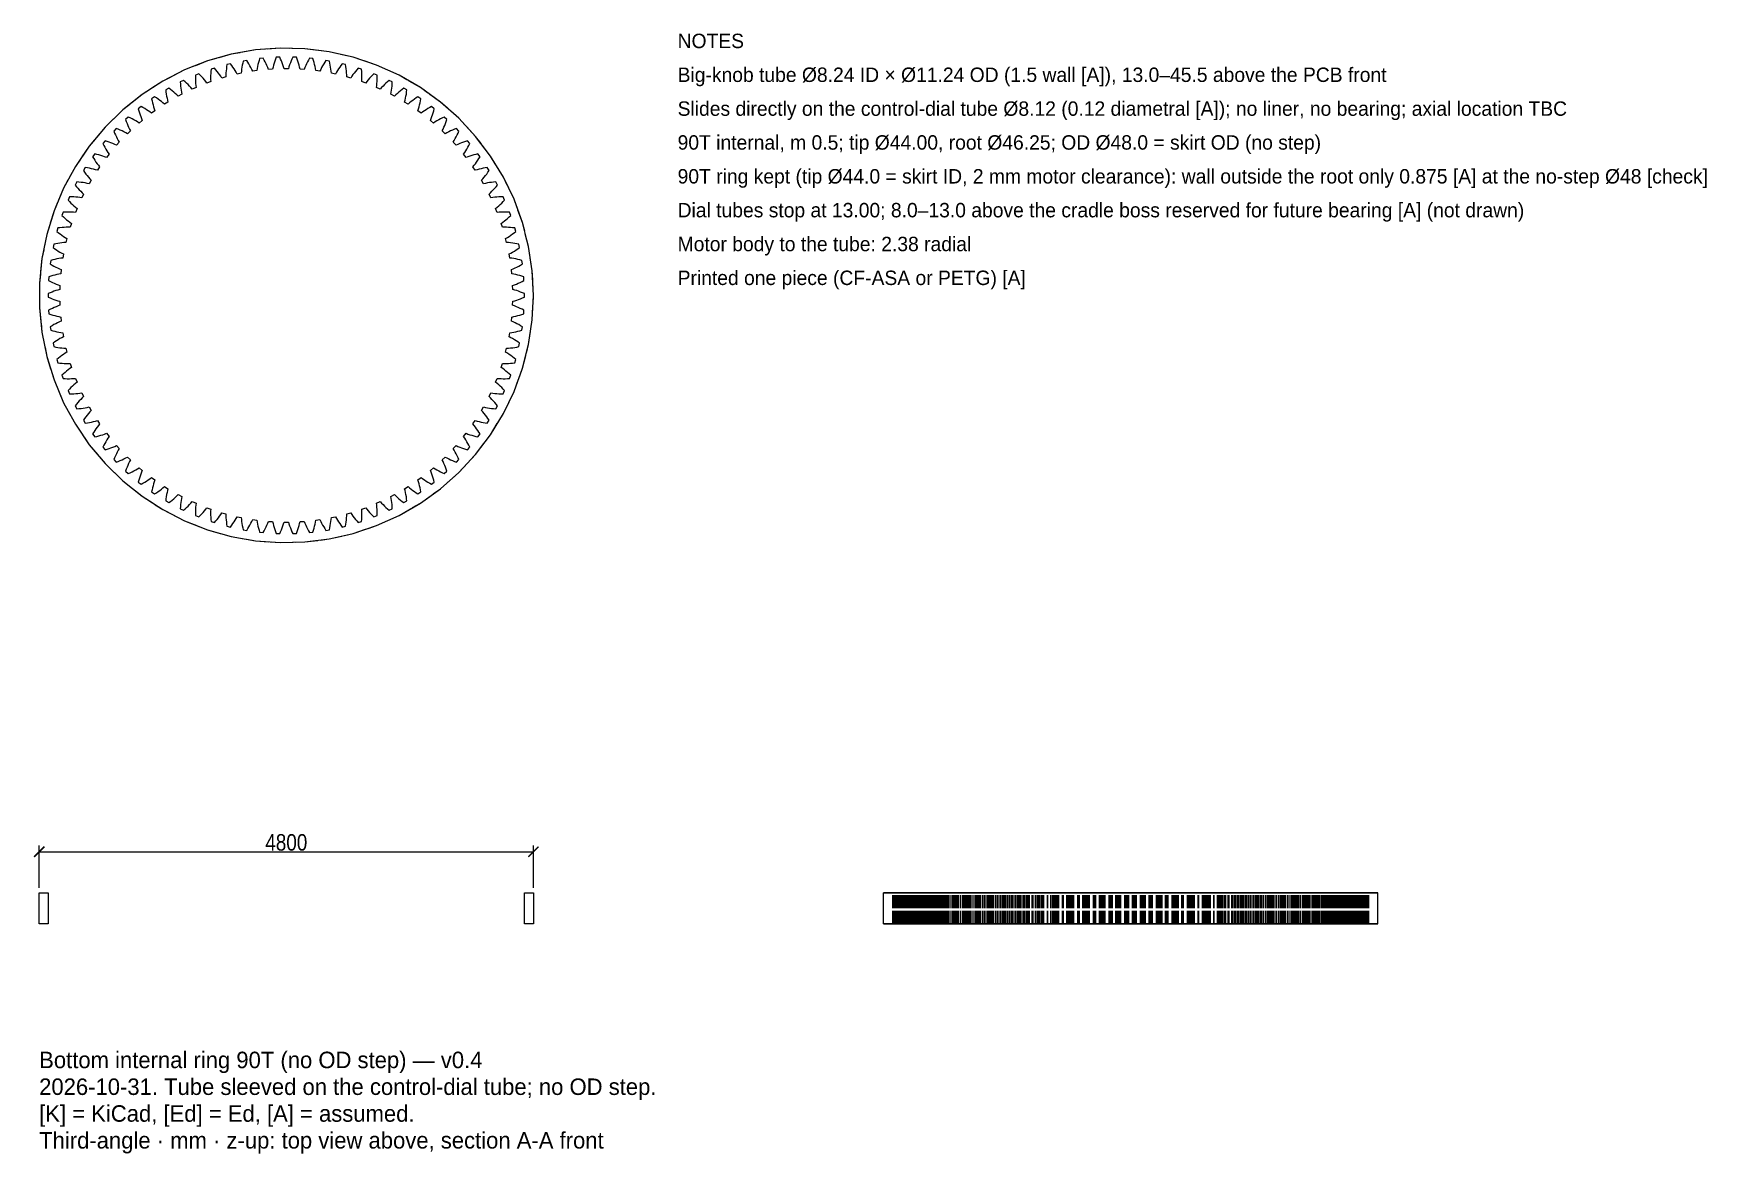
# Model space of a CAD drawing. Header units: millimetres. Extents: x -25 to 138, y -20 to 88.
import ezdxf

# ---------------------------------------------------------------- set-up
doc = ezdxf.new("R2010")
doc.units = ezdxf.units.MM
doc.linetypes.add('DASHED', pattern=[1.524, 1.27, -0.254])
for name, color, linetype in [('DIMS', 3, 'CONTINUOUS'), ('HIDDEN', 8, 'DASHED'), ('TEXT', 7, 'CONTINUOUS'), ('VISIBLE', 7, 'CONTINUOUS')]:
    doc.layers.add(name, color=color, linetype=linetype)
doc.styles.add('OpenSansCondensed-Light', font='OpenSansCondensed-Light.ttf')
doc.dimstyles.new('EZDXF', dxfattribs={"dimtxt": 0.25, "dimasz": 0.175, "dimexe": 0.375, "dimexo": 0.125, "dimgap": 0.1, "dimtad": 1, "dimlfac": 100, "dimzin": 12, "dimdsep": 46, "dimtxsty": 'OpenSansCondensed-Light', "dimblk": 'ARCHTICK', "dimcen": 2.5, "dimazin": 3, "dimtfac": 0.5, "dimtmove": 2, "dimatfit": 3})

msp = doc.modelspace()

# ---------------------------------------------------------------- texts
at = {"layer": 'TEXT'}
for s, height, p in [('NOTES', 1.4, (38, 86.98508)), ('Big-knob tube Ø8.24 ID × Ø11.24 OD (1.5 wall [A]), 13.0–45.5 above the PCB front', 1.4, (38, 83.70087)), ('Slides directly on the control-dial tube Ø8.12 (0.12 diametral [A]); no liner, no bearing; axial location TBC', 1.4, (38, 80.41666)), ('90T internal, m 0.5; tip Ø44.00, root Ø46.25; OD Ø48.0 = skirt OD (no step)', 1.4, (38, 77.13245)), ('90T ring kept (tip Ø44.0 = skirt ID, 2 mm motor clearance): wall outside the root only 0.875 [A] at the no-step Ø48 [check]', 1.4, (38, 73.84824)), ('Dial tubes stop at 13.00; 8.0–13.0 above the cradle boss reserved for future bearing [A] (not drawn)', 1.4, (38, 70.56403)), ('Motor body to the tube: 2.38 radial', 1.4, (38, 67.27982)), ('Printed one piece (CF-ASA or PETG) [A]', 1.4, (38, 63.99561)), ('Bottom internal ring 90T (no OD step) — v0.4', 1.6, (-24, -12)), ('2026-10-31. Tube sleeved on the control-dial tube; no OD step.', 1.6, (-24, -14.6)), ('[K] = KiCad, [Ed] = Ed, [A] = assumed.', 1.6, (-24, -17.2)), ('Third-angle · mm · z-up: top view above, section A-A front', 1.6, (-24, -19.8))]:
    msp.add_text(s, height=height, dxfattribs=at).set_placement(p)

# ---------------------------------------------------------------- blocks, each defined once
blk = doc.blocks.new('_ARCHTICK')
at = {"color": 0, "linetype": 'BYBLOCK', "const_width": 0.15}
blk.add_lwpolyline([(-0.5, -0.5), (0.5, 0.5)], dxfattribs=at)

# ---------------------------------------------------------------- dimensions: what is measured, and where the dimension line sits
at = {"layer": 'DIMS'}
msp.add_linear_dim(base=(-24, 9), p1=(-24, 5), p2=(24, 5), dimstyle='EZDXF', override={"dimtxt": 1.6, "dimasz": 1, "dimexe": 0.6, "dimexo": 0.5, "dimdec": 2}, dxfattribs=at).render()

# ---------------------------------------------------------------- linework, layer by layer
at = {"layer": 'HIDDEN'}
for points in [[(24, 62.99254), (23.88074, 65.38217), (23.52414, 67.74805), (22.93375, 70.06666), (22.11543, 72.31498), (21.07732, 74.47064), (19.82973, 76.51222), (18.38507, 78.41944), (16.75768, 80.17334), (14.96376, 81.7565), (13.02111, 83.15316), (10.94906, 84.34946), (8.76818, 85.33351), (6.50017, 86.09552), (4.16756, 86.62793), (1.79352, 86.92543), (-0.59834, 86.98508), (-2.98425, 86.80628), (-5.3405, 86.39081), (-7.64368, 85.7428), (-9.87089, 84.86868), (-12, 83.77715), (-14.00985, 82.47905), (-15.88046, 80.98729), (-17.59324, 79.31669), (-19.13118, 77.48385), (-20.47898, 75.50699), (-21.62325, 73.40575), (-22.55262, 71.20102), (-23.25785, 68.91472), (-23.73194, 66.56955), (-23.97017, 64.18884), (-23.97017, 61.79624), (-23.73194, 59.41553), (-23.25785, 57.07036), (-22.55262, 54.78406), (-21.62325, 52.57933), (-20.47898, 50.4781), (-19.13118, 48.50123), (-17.59324, 46.66839), (-15.88046, 44.99779), (-14.00985, 43.50603), (-12, 42.20793), (-9.87089, 41.1164), (-7.64368, 40.24228), (-5.3405, 39.59427), (-2.98425, 39.1788), (-0.59834, 39), (1.79352, 39.05965), (4.16756, 39.35715), (6.50017, 39.88956), (8.76818, 40.65157), (10.94906, 41.63562), (13.02111, 42.83192), (14.96376, 44.22858), (16.75768, 45.81174), (18.38507, 47.56564), (19.82973, 49.47286), (21.07732, 51.51444), (22.11543, 53.67011), (22.93375, 55.91842), (23.52414, 58.23703), (23.88074, 60.60291), (24, 62.99254)], [(-0.63408, 86.10885), (-0.97998, 86.09677)], [(-0.54831, 85.92349), (-0.63408, 86.10885)], [(0.63408, 86.10885), (0.54831, 85.92349)], [(0.97998, 86.09677), (0.63408, 86.10885)], [(-8.50208, 84.49789), (-8.82299, 84.36824)], [(-8.35809, 84.35305), (-8.50208, 84.49789)], [(-7.34004, 84.52592), (-7.34754, 84.32515)], [(-7.3276, 84.72811), (-7.34004, 84.52592)], [(-7.3104, 84.93163), (-7.3276, 84.72811)], [(-6.98123, 85.03858), (-7.3104, 84.93163)], [(-6.8477, 84.88405), (-6.98123, 85.03858)], [(-6.71879, 84.72777), (-6.8477, 84.88405)], [(-6.5947, 84.56976), (-6.71879, 84.72777)], [(-6.47567, 84.40997), (-6.5947, 84.56976)], [(-5.85783, 84.58713), (-5.86862, 84.38984)], [(-5.84156, 84.78572), (-5.85783, 84.58713)], [(-5.82006, 84.98548), (-5.84156, 84.78572)], [(-5.79356, 85.18631), (-5.82006, 84.98548)], [(-5.7622, 85.38813), (-5.79356, 85.18631)], [(-5.42637, 85.47187), (-5.7622, 85.38813)], [(-5.30394, 85.30839), (-5.42637, 85.47187)], [(-5.18625, 85.14351), (-5.30394, 85.30839)], [(-5.07349, 84.97722), (-5.18625, 85.14351)], [(-4.96589, 84.80952), (-5.07349, 84.97722)], [(-4.86374, 84.64038), (-4.96589, 84.80952)], [(-4.76741, 84.46978), (-4.86374, 84.64038)], [(-4.38033, 84.55206), (-4.76741, 84.46978)], [(-4.36172, 84.74709), (-4.38033, 84.55206)], [(-4.3372, 84.94315), (-4.36172, 84.74709)], [(-4.30711, 85.14012), (-4.3372, 84.94315)], [(-4.27174, 85.33789), (-4.30711, 85.14012)], [(-4.23128, 85.53639), (-4.27174, 85.33789)], [(-4.18593, 85.73553), (-4.23128, 85.53639)], [(-3.84507, 85.79563), (-4.18593, 85.73553)], [(-3.73435, 85.62401), (-3.84507, 85.79563)], [(-3.62844, 85.45132), (-3.73435, 85.62401)], [(-3.52756, 85.27757), (-3.62844, 85.45132)], [(-3.43192, 85.10278), (-3.52756, 85.27757)], [(-3.34182, 84.92693), (-3.43192, 85.10278)], [(-3.25762, 84.75002), (-3.34182, 84.92693)], [(-2.86575, 84.80509), (-3.25762, 84.75002)], [(-2.83358, 84.99836), (-2.86575, 84.80509)], [(-2.79543, 85.19223), (-2.83358, 84.99836)], [(-2.75168, 85.38662), (-2.79543, 85.19223)], [(-2.7026, 85.58144), (-2.75168, 85.38662)], [(-2.6484, 85.77663), (-2.7026, 85.58144)], [(-2.58926, 85.97213), (-2.6484, 85.77663)], [(-2.24504, 86.0083), (-2.58926, 85.97213)], [(-2.14656, 85.82938), (-2.24504, 86.0083)], [(-2.05296, 85.64972), (-2.14656, 85.82938)], [(-1.96444, 85.46936), (-2.05296, 85.64972)], [(-1.88123, 85.28832), (-1.96444, 85.46936)], [(-1.80361, 85.10661), (-1.88123, 85.28832)], [(-1.73196, 84.92426), (-1.80361, 85.10661)], [(-1.3372, 84.95186), (-1.73196, 84.92426)], [(-1.29162, 85.14241), (-1.3372, 84.95186)], [(-1.24005, 85.33315), (-1.29162, 85.14241)], [(-1.18285, 85.52401), (-1.24005, 85.33315)], [(-1.12029, 85.71494), (-1.18285, 85.52401)], [(-1.05261, 85.90588), (-1.12029, 85.71494)], [(-0.97998, 86.09677), (-1.05261, 85.90588)], [(-0.46747, 85.73774), (-0.54831, 85.92349)], [(-0.39175, 85.55164), (-0.46747, 85.73774)], [(-0.32137, 85.36523), (-0.39175, 85.55164)], [(-0.25662, 85.17856), (-0.32137, 85.36523)], [(-0.19786, 84.99165), (-0.25662, 85.17856)], [(0.19786, 84.99165), (-0.19786, 84.99165)], [(0.25662, 85.17856), (0.19786, 84.99165)], [(0.32137, 85.36523), (0.25662, 85.17856)], [(0.39175, 85.55164), (0.32137, 85.36523)], [(0.46747, 85.73774), (0.39175, 85.55164)], [(0.54831, 85.92349), (0.46747, 85.73774)], [(1.05261, 85.90588), (0.97998, 86.09677)], [(1.12029, 85.71494), (1.05261, 85.90588)], [(1.18285, 85.52401), (1.12029, 85.71494)], [(1.24005, 85.33315), (1.18285, 85.52401)], [(1.29162, 85.14241), (1.24005, 85.33315)], [(1.3372, 84.95186), (1.29162, 85.14241)], [(1.73196, 84.92426), (1.3372, 84.95186)], [(1.80361, 85.10661), (1.73196, 84.92426)], [(1.88123, 85.28832), (1.80361, 85.10661)], [(1.96444, 85.46936), (1.88123, 85.28832)], [(2.05296, 85.64972), (1.96444, 85.46936)], [(2.14656, 85.82938), (2.05296, 85.64972)], [(2.24504, 86.0083), (2.14656, 85.82938)], [(2.58926, 85.97213), (2.24504, 86.0083)], [(2.6484, 85.77663), (2.58926, 85.97213)], [(2.7026, 85.58144), (2.6484, 85.77663)], [(2.75168, 85.38662), (2.7026, 85.58144)], [(2.79543, 85.19223), (2.75168, 85.38662)], [(2.83358, 84.99836), (2.79543, 85.19223)], [(2.86575, 84.80509), (2.83358, 84.99836)], [(3.25762, 84.75002), (2.86575, 84.80509)], [(3.34182, 84.92693), (3.25762, 84.75002)], [(3.43192, 85.10278), (3.34182, 84.92693)], [(3.52756, 85.27757), (3.43192, 85.10278)], [(3.62844, 85.45132), (3.52756, 85.27757)], [(3.73435, 85.62401), (3.62844, 85.45132)], [(3.84507, 85.79563), (3.73435, 85.62401)], [(4.18593, 85.73553), (3.84507, 85.79563)], [(4.23128, 85.53639), (4.18593, 85.73553)], [(4.27174, 85.33789), (4.23128, 85.53639)], [(4.30711, 85.14012), (4.27174, 85.33789)], [(4.3372, 84.94315), (4.30711, 85.14012)], [(4.36172, 84.74709), (4.3372, 84.94315)], [(4.38033, 84.55206), (4.36172, 84.74709)], [(4.76741, 84.46978), (4.38033, 84.55206)], [(4.86374, 84.64038), (4.76741, 84.46978)], [(4.96589, 84.80952), (4.86374, 84.64038)], [(5.07349, 84.97722), (4.96589, 84.80952)], [(5.18625, 85.14351), (5.07349, 84.97722)], [(5.30394, 85.30839), (5.18625, 85.14351)], [(5.42637, 85.47187), (5.30394, 85.30839)], [(5.7622, 85.38813), (5.42637, 85.47187)], [(5.79356, 85.18631), (5.7622, 85.38813)], [(5.82006, 84.98548), (5.79356, 85.18631)], [(5.84156, 84.78572), (5.82006, 84.98548)], [(5.85783, 84.58713), (5.84156, 84.78572)], [(5.86862, 84.38984), (5.85783, 84.58713)], [(6.5947, 84.56976), (6.47567, 84.40997)], [(6.71879, 84.72777), (6.5947, 84.56976)], [(6.8477, 84.88405), (6.71879, 84.72777)], [(6.98123, 85.03858), (6.8477, 84.88405)], [(7.3104, 84.93163), (6.98123, 85.03858)], [(7.3276, 84.72811), (7.3104, 84.93163)], [(7.34004, 84.52592), (7.3276, 84.72811)], [(7.34754, 84.32515), (7.34004, 84.52592)], [(8.50208, 84.49789), (8.35809, 84.35305)], [(8.82299, 84.36824), (8.50208, 84.49789)], [(-11.4123, 83.10535), (-11.71205, 82.93229)], [(-11.71205, 82.93229), (-11.68656, 82.72965)], [(-11.24956, 82.98195), (-11.4123, 83.10535)], [(-11.09098, 82.85589), (-11.24956, 82.98195)], [(-9.98151, 83.85243), (-10.29259, 83.70071)], [(-10.29259, 83.70071), (-10.2813, 83.49678)], [(-10.2813, 83.49678), (-10.26547, 83.29482)], [(-10.26547, 83.29482), (-10.24496, 83.09496)], [(-10.24496, 83.09496), (-10.21959, 82.89733)], [(-10.21959, 82.89733), (-10.18912, 82.70211)], [(-9.82776, 83.71798), (-9.98151, 83.85243)], [(-9.67836, 83.58117), (-9.82776, 83.71798)], [(-9.53349, 83.44196), (-9.67836, 83.58117)], [(-9.39338, 83.3003), (-9.53349, 83.44196)], [(-9.2583, 83.1561), (-9.39338, 83.3003)], [(-9.1286, 83.00925), (-9.2583, 83.1561)], [(-8.76709, 83.17021), (-9.1286, 83.00925)], [(-8.82299, 84.36824), (-8.82595, 84.16402)], [(-8.82595, 84.16402), (-8.82425, 83.96145)], [(-8.82425, 83.96145), (-8.81773, 83.76064)], [(-8.81773, 83.76064), (-8.80621, 83.56172)], [(-8.80621, 83.56172), (-8.78943, 83.36485)], [(-8.78943, 83.36485), (-8.76709, 83.17021)], [(-8.2186, 84.20615), (-8.35809, 84.35305)], [(-8.08379, 84.05717), (-8.2186, 84.20615)], [(-7.9539, 83.90608), (-8.08379, 84.05717)], [(-7.82921, 83.75281), (-7.9539, 83.90608)], [(-7.71007, 83.59727), (-7.82921, 83.75281)], [(-7.33821, 83.73262), (-7.71007, 83.59727)], [(-7.34754, 84.32515), (-7.34992, 84.12591)], [(-7.34992, 84.12591), (-7.34692, 83.92834)], [(-7.34692, 83.92834), (-7.33821, 83.73262)], [(-6.36197, 84.24837), (-6.47567, 84.40997)], [(-6.25398, 84.0849), (-6.36197, 84.24837)], [(-5.87358, 84.19398), (-6.25398, 84.0849)], [(-5.86862, 84.38984), (-5.87358, 84.19398)], [(5.87358, 84.19398), (5.86862, 84.38984)], [(6.25398, 84.0849), (5.87358, 84.19398)], [(6.36197, 84.24837), (6.25398, 84.0849)], [(6.47567, 84.40997), (6.36197, 84.24837)], [(7.33821, 83.73262), (7.34692, 83.92834)], [(7.71007, 83.59727), (7.33821, 83.73262)], [(7.34692, 83.92834), (7.34992, 84.12591)], [(7.34992, 84.12591), (7.34754, 84.32515)], [(7.82921, 83.75281), (7.71007, 83.59727)], [(7.9539, 83.90608), (7.82921, 83.75281)], [(8.08379, 84.05717), (7.9539, 83.90608)], [(8.2186, 84.20615), (8.08379, 84.05717)], [(8.35809, 84.35305), (8.2186, 84.20615)], [(8.76709, 83.17021), (8.78943, 83.36485)], [(9.1286, 83.00925), (8.76709, 83.17021)], [(8.78943, 83.36485), (8.80621, 83.56172)], [(8.80621, 83.56172), (8.81773, 83.76064)], [(8.81773, 83.76064), (8.82425, 83.96145)], [(8.82595, 84.16402), (8.82299, 84.36824)], [(8.82425, 83.96145), (8.82595, 84.16402)], [(9.2583, 83.1561), (9.1286, 83.00925)], [(9.39338, 83.3003), (9.2583, 83.1561)], [(9.53349, 83.44196), (9.39338, 83.3003)], [(9.67836, 83.58117), (9.53349, 83.44196)], [(9.82776, 83.71798), (9.67836, 83.58117)], [(9.98151, 83.85243), (9.82776, 83.71798)], [(10.29259, 83.70071), (9.98151, 83.85243)], [(10.18912, 82.70211), (10.21959, 82.89733)], [(10.21959, 82.89733), (10.24496, 83.09496)], [(10.24496, 83.09496), (10.26547, 83.29482)], [(10.26547, 83.29482), (10.2813, 83.49678)], [(10.2813, 83.49678), (10.29259, 83.70071)], [(11.24956, 82.98195), (11.09098, 82.85589)], [(11.4123, 83.10535), (11.24956, 82.98195)], [(11.71205, 82.93229), (11.4123, 83.10535)], [(11.68656, 82.72965), (11.71205, 82.93229)], [(-14.1004, 81.32132), (-14.37314, 81.10823)], [(-13.92206, 81.22178), (-14.1004, 81.32132)], [(-12.7875, 82.26027), (-13.07444, 82.06673)], [(-13.07444, 82.06673), (-13.03488, 81.86635)], [(-13.03488, 81.86635), (-12.9911, 81.66856)], [(-12.9911, 81.66856), (-12.94297, 81.4735)], [(-12.94297, 81.4735), (-12.89034, 81.28132)], [(-12.89034, 81.28132), (-12.833, 81.09224)], [(-12.61654, 82.14852), (-12.7875, 82.26027)], [(-12.44956, 82.03384), (-12.61654, 82.14852)], [(-12.28672, 81.91615), (-12.44956, 82.03384)], [(-12.12826, 81.79536), (-12.28672, 81.91615)], [(-11.97442, 81.67136), (-12.12826, 81.79536)], [(-11.82555, 81.54399), (-11.97442, 81.67136)], [(-11.48995, 81.7537), (-11.82555, 81.54399)], [(-11.68656, 82.72965), (-11.65668, 82.52928)], [(-11.65668, 82.52928), (-11.62228, 82.33134)], [(-11.62228, 82.33134), (-11.58318, 82.13596)], [(-11.58318, 82.13596), (-11.53917, 81.94334)], [(-11.53917, 81.94334), (-11.48995, 81.7537)], [(-10.93675, 82.72713), (-11.09098, 82.85589)], [(-10.7871, 82.59558), (-10.93675, 82.72713)], [(-10.64228, 82.46115), (-10.7871, 82.59558)], [(-10.50266, 82.32371), (-10.64228, 82.46115)], [(-10.15325, 82.50949), (-10.50266, 82.32371)], [(-10.18912, 82.70211), (-10.15325, 82.50949)], [(10.15325, 82.50949), (10.18912, 82.70211)], [(10.50266, 82.32371), (10.15325, 82.50949)], [(10.64228, 82.46115), (10.50266, 82.32371)], [(10.7871, 82.59558), (10.64228, 82.46115)], [(10.93675, 82.72713), (10.7871, 82.59558)], [(11.09098, 82.85589), (10.93675, 82.72713)], [(11.48995, 81.7537), (11.53917, 81.94334)], [(11.82555, 81.54399), (11.48995, 81.7537)], [(11.53917, 81.94334), (11.58318, 82.13596)], [(11.58318, 82.13596), (11.62228, 82.33134)], [(11.62228, 82.33134), (11.65668, 82.52928)], [(11.65668, 82.52928), (11.68656, 82.72965)], [(11.97442, 81.67136), (11.82555, 81.54399)], [(12.12826, 81.79536), (11.97442, 81.67136)], [(12.28672, 81.91615), (12.12826, 81.79536)], [(12.44956, 82.03384), (12.28672, 81.91615)], [(12.61654, 82.14852), (12.44956, 82.03384)], [(12.7875, 82.26027), (12.61654, 82.14852)], [(13.07444, 82.06673), (12.7875, 82.26027)], [(12.833, 81.09224), (12.89034, 81.28132)], [(12.89034, 81.28132), (12.94297, 81.4735)], [(12.94297, 81.4735), (12.9911, 81.66856)], [(12.9911, 81.66856), (13.03488, 81.86635)], [(13.03488, 81.86635), (13.07444, 82.06673)], [(14.1004, 81.32132), (13.92206, 81.22178)], [(14.37314, 81.10823), (14.1004, 81.32132)], [(-15.34461, 80.29308), (-15.60182, 80.06149)], [(-15.60182, 80.06149), (-15.53475, 79.86857)], [(-15.53475, 79.86857), (-15.46387, 79.6788)], [(-15.46387, 79.6788), (-15.38907, 79.49233)], [(-15.15976, 80.20622), (-15.34461, 80.29308)], [(-14.97843, 80.11589), (-15.15976, 80.20622)], [(-14.80081, 80.022), (-14.97843, 80.11589)], [(-14.62707, 79.92444), (-14.80081, 80.022)], [(-14.45748, 79.82306), (-14.62707, 79.92444)], [(-14.29233, 79.71765), (-14.45748, 79.82306)], [(-14.37314, 81.10823), (-14.3197, 80.91111)], [(-14.3197, 80.91111), (-14.26223, 80.71686)], [(-13.98918, 79.97202), (-14.29233, 79.71765)], [(-14.26223, 80.71686), (-14.20061, 80.52562)], [(-14.20061, 80.52562), (-14.13471, 80.33759)], [(-14.13471, 80.33759), (-14.06431, 80.15297)], [(-14.06431, 80.15297), (-13.98918, 79.97202)], [(-13.74748, 81.11902), (-13.92206, 81.22178)], [(-13.57684, 81.01297), (-13.74748, 81.11902)], [(-13.41033, 80.90353), (-13.57684, 81.01297)], [(-13.24822, 80.79057), (-13.41033, 80.90353)], [(-13.09083, 80.67389), (-13.24822, 80.79057)], [(-12.77068, 80.9065), (-13.09083, 80.67389)], [(-12.833, 81.09224), (-12.77068, 80.9065)], [(12.77068, 80.9065), (12.833, 81.09224)], [(13.09083, 80.67389), (12.77068, 80.9065)], [(13.24822, 80.79057), (13.09083, 80.67389)], [(13.41033, 80.90353), (13.24822, 80.79057)], [(13.57684, 81.01297), (13.41033, 80.90353)], [(13.74748, 81.11902), (13.57684, 81.01297)], [(13.92206, 81.22178), (13.74748, 81.11902)], [(13.98918, 79.97202), (14.06431, 80.15297)], [(14.29233, 79.71765), (13.98918, 79.97202)], [(14.06431, 80.15297), (14.13471, 80.33759)], [(14.13471, 80.33759), (14.20061, 80.52562)], [(14.20061, 80.52562), (14.26223, 80.71686)], [(14.26223, 80.71686), (14.3197, 80.91111)], [(14.45748, 79.82306), (14.29233, 79.71765)], [(14.3197, 80.91111), (14.37314, 81.10823)], [(14.62707, 79.92444), (14.45748, 79.82306)], [(14.80081, 80.022), (14.62707, 79.92444)], [(14.97843, 80.11589), (14.80081, 80.022)], [(15.15976, 80.20622), (14.97843, 80.11589)], [(15.34461, 80.29308), (15.15976, 80.20622)], [(15.60182, 80.06149), (15.34461, 80.29308)], [(15.38907, 79.49233), (15.46387, 79.6788)], [(15.46387, 79.6788), (15.53475, 79.86857)], [(15.53475, 79.86857), (15.60182, 80.06149)], [(-17.60304, 77.98916), (-17.82552, 77.72402)], [(-17.4079, 77.92886), (-17.60304, 77.98916)], [(-16.51405, 79.18055), (-16.75448, 78.93158)], [(-16.75448, 78.93158), (-16.67412, 78.74381)], [(-16.67412, 78.74381), (-16.59018, 78.55945)], [(-16.59018, 78.55945), (-16.50255, 78.37865)], [(-16.32359, 79.10679), (-16.51405, 79.18055)], [(-16.50255, 78.37865), (-16.41111, 78.20162)], [(-16.41111, 78.20162), (-16.31571, 78.02859)], [(-16.13641, 79.02933), (-16.32359, 79.10679)], [(-16.31571, 78.02859), (-16.21613, 77.85986)], [(-15.95267, 78.94807), (-16.13641, 79.02933)], [(-15.77255, 78.86287), (-15.95267, 78.94807)], [(-15.5963, 78.77356), (-15.77255, 78.86287)], [(-15.4242, 78.67993), (-15.5963, 78.77356)], [(-15.13953, 78.95482), (-15.4242, 78.67993)], [(-15.38907, 79.49233), (-15.3102, 79.30935)], [(-15.3102, 79.30935), (-15.22711, 79.13009)], [(-15.22711, 79.13009), (-15.13953, 78.95482)], [(15.13953, 78.95482), (15.22711, 79.13009)], [(15.4242, 78.67993), (15.13953, 78.95482)], [(15.22711, 79.13009), (15.3102, 79.30935)], [(15.3102, 79.30935), (15.38907, 79.49233)], [(15.5963, 78.77356), (15.4242, 78.67993)], [(15.77255, 78.86287), (15.5963, 78.77356)], [(15.95267, 78.94807), (15.77255, 78.86287)], [(16.13641, 79.02933), (15.95267, 78.94807)], [(16.32359, 79.10679), (16.13641, 79.02933)], [(16.21613, 77.85986), (16.31571, 78.02859)], [(16.31571, 78.02859), (16.41111, 78.20162)], [(16.51405, 79.18055), (16.32359, 79.10679)], [(16.41111, 78.20162), (16.50255, 78.37865)], [(16.50255, 78.37865), (16.59018, 78.55945)], [(16.75448, 78.93158), (16.51405, 79.18055)], [(16.59018, 78.55945), (16.67412, 78.74381)], [(16.67412, 78.74381), (16.75448, 78.93158)], [(17.60304, 77.98916), (17.4079, 77.92886)], [(17.82552, 77.72402), (17.60304, 77.98916)], [(-18.60627, 76.7247), (-18.80971, 76.44469)], [(-18.80971, 76.44469), (-18.704, 76.26993)], [(-18.40741, 76.67817), (-18.60627, 76.7247)], [(-18.21126, 76.62751), (-18.40741, 76.67817)], [(-18.018, 76.57261), (-18.21126, 76.62751)], [(-17.82778, 76.5133), (-18.018, 76.57261)], [(-17.64081, 76.4494), (-17.82778, 76.5133)], [(-17.82552, 77.72402), (-17.73226, 77.54231)], [(-17.73226, 77.54231), (-17.63566, 77.36425)], [(-17.45735, 76.38063), (-17.64081, 76.4494)], [(-17.63566, 77.36425), (-17.53563, 77.19001)], [(-17.53563, 77.19001), (-17.43207, 77.01979)], [(-17.21372, 76.69246), (-17.45735, 76.38063)], [(-17.43207, 77.01979), (-17.32483, 76.85383)], [(-17.21578, 77.86465), (-17.4079, 77.92886)], [(-17.32483, 76.85383), (-17.21372, 76.69246)], [(-17.02681, 77.7964), (-17.21578, 77.86465)], [(-16.84119, 77.72397), (-17.02681, 77.7964)], [(-16.65913, 77.64718), (-16.84119, 77.72397)], [(-16.48092, 77.56578), (-16.65913, 77.64718)], [(-16.21613, 77.85986), (-16.48092, 77.56578)], [(16.48092, 77.56578), (16.21613, 77.85986)], [(16.65913, 77.64718), (16.48092, 77.56578)], [(16.84119, 77.72397), (16.65913, 77.64718)], [(17.02681, 77.7964), (16.84119, 77.72397)], [(17.21578, 77.86465), (17.02681, 77.7964)], [(17.21372, 76.69246), (17.32483, 76.85383)], [(17.45735, 76.38063), (17.21372, 76.69246)], [(17.4079, 77.92886), (17.21578, 77.86465)], [(17.32483, 76.85383), (17.43207, 77.01979)], [(17.43207, 77.01979), (17.53563, 77.19001)], [(17.64081, 76.4494), (17.45735, 76.38063)], [(17.53563, 77.19001), (17.63566, 77.36425)], [(17.63566, 77.36425), (17.73226, 77.54231)], [(17.82778, 76.5133), (17.64081, 76.4494)], [(17.73226, 77.54231), (17.82552, 77.72402)], [(18.018, 76.57261), (17.82778, 76.5133)], [(18.21126, 76.62751), (18.018, 76.57261)], [(18.40741, 76.67817), (18.21126, 76.62751)], [(18.60627, 76.7247), (18.40741, 76.67817)], [(18.80971, 76.44469), (18.60627, 76.7247)], [(18.704, 76.26993), (18.80971, 76.44469)], [(-19.51886, 75.39334), (-19.70227, 75.09982)], [(-19.70227, 75.09982), (-19.58463, 74.93286)], [(-19.58463, 74.93286), (-19.46418, 74.76998)], [(-19.31723, 75.36079), (-19.51886, 75.39334)], [(-19.46418, 74.76998), (-19.34088, 74.61135)], [(-19.11803, 75.32394), (-19.31723, 75.36079)], [(-18.9214, 75.28265), (-19.11803, 75.32394)], [(-18.72751, 75.23676), (-18.9214, 75.28265)], [(-18.53654, 75.18606), (-18.72751, 75.23676)], [(-18.704, 76.26993), (-18.59522, 76.09904)], [(-18.59522, 76.09904), (-18.48328, 75.9322)], [(-18.34873, 75.13025), (-18.53654, 75.18606)], [(-18.48328, 75.9322), (-18.36809, 75.76962)], [(-18.36809, 75.76962), (-18.24954, 75.61155)], [(-18.12744, 75.45832), (-18.34873, 75.13025)], [(-18.24954, 75.61155), (-18.12744, 75.45832)], [(18.12744, 75.45832), (18.24954, 75.61155)], [(18.34873, 75.13025), (18.12744, 75.45832)], [(18.24954, 75.61155), (18.36809, 75.76962)], [(18.53654, 75.18606), (18.34873, 75.13025)], [(18.36809, 75.76962), (18.48328, 75.9322)], [(18.48328, 75.9322), (18.59522, 76.09904)], [(18.72751, 75.23676), (18.53654, 75.18606)], [(18.59522, 76.09904), (18.704, 76.26993)], [(18.9214, 75.28265), (18.72751, 75.23676)], [(19.11803, 75.32394), (18.9214, 75.28265)], [(19.31723, 75.36079), (19.11803, 75.32394)], [(19.51886, 75.39334), (19.31723, 75.36079)], [(19.34088, 74.61135), (19.46418, 74.76998)], [(19.46418, 74.76998), (19.58463, 74.93286)], [(19.70227, 75.09982), (19.51886, 75.39334)], [(19.58463, 74.93286), (19.70227, 75.09982)], [(-20.33635, 74.00157), (-20.49884, 73.69597)], [(-20.49884, 73.69597), (-20.36983, 73.53762)], [(-20.36983, 73.53762), (-20.23832, 73.38354)], [(-20.13294, 73.98316), (-20.33635, 74.00157)], [(-20.23832, 73.38354), (-20.10425, 73.2339)], [(-19.93165, 73.9603), (-20.13294, 73.98316)], [(-20.10425, 73.2339), (-19.96756, 73.08893)], [(-19.73263, 73.93283), (-19.93165, 73.9603)], [(-19.536, 73.90057), (-19.73263, 73.93283)], [(-19.34196, 73.86331), (-19.536, 73.90057)], [(-19.15072, 73.82074), (-19.34196, 73.86331)], [(-19.34088, 74.61135), (-19.21463, 74.4572)], [(-19.21463, 74.4572), (-19.08534, 74.30779)], [(-18.95286, 74.16345), (-19.15072, 73.82074)], [(-19.08534, 74.30779), (-18.95286, 74.16345)], [(18.95286, 74.16345), (19.08534, 74.30779)], [(19.15072, 73.82074), (18.95286, 74.16345)], [(19.08534, 74.30779), (19.21463, 74.4572)], [(19.34196, 73.86331), (19.15072, 73.82074)], [(19.21463, 74.4572), (19.34088, 74.61135)], [(19.536, 73.90057), (19.34196, 73.86331)], [(19.73263, 73.93283), (19.536, 73.90057)], [(19.93165, 73.9603), (19.73263, 73.93283)], [(20.13294, 73.98316), (19.93165, 73.9603)], [(19.96756, 73.08893), (20.10425, 73.2339)], [(20.10425, 73.2339), (20.23832, 73.38354)], [(20.33635, 74.00157), (20.13294, 73.98316)], [(20.23832, 73.38354), (20.36983, 73.53762)], [(20.49884, 73.69597), (20.33635, 74.00157)], [(20.36983, 73.53762), (20.49884, 73.69597)], [(-21.05476, 72.55616), (-21.19554, 72.23997)], [(-21.19554, 72.23997), (-21.0558, 72.09101)], [(-21.0558, 72.09101), (-20.91386, 71.94647)], [(-20.85056, 72.55199), (-21.05476, 72.55616)], [(-20.91386, 71.94647), (-20.76968, 71.80655)], [(-20.64817, 72.54322), (-20.85056, 72.55199)], [(-20.76968, 71.80655), (-20.62321, 71.67147)], [(-20.44772, 72.5297), (-20.64817, 72.54322)], [(-20.62321, 71.67147), (-20.47438, 71.5415)], [(-20.47438, 71.5415), (-20.3231, 71.41701)], [(-20.24932, 72.51124), (-20.44772, 72.5297)], [(-20.05315, 72.4876), (-20.24932, 72.51124)], [(-19.85941, 72.45848), (-20.05315, 72.4876)], [(-19.96756, 73.08893), (-19.82816, 72.9489)], [(-19.68593, 72.81416), (-19.85941, 72.45848)], [(-19.82816, 72.9489), (-19.68593, 72.81416)], [(19.68593, 72.81416), (19.82816, 72.9489)], [(19.85941, 72.45848), (19.68593, 72.81416)], [(19.82816, 72.9489), (19.96756, 73.08893)], [(20.05315, 72.4876), (19.85941, 72.45848)], [(20.24932, 72.51124), (20.05315, 72.4876)], [(20.44772, 72.5297), (20.24932, 72.51124)], [(20.3231, 71.41701), (20.47438, 71.5415)], [(20.64817, 72.54322), (20.44772, 72.5297)], [(20.47438, 71.5415), (20.62321, 71.67147)], [(20.62321, 71.67147), (20.76968, 71.80655)], [(20.85056, 72.55199), (20.64817, 72.54322)], [(20.76968, 71.80655), (20.91386, 71.94647)], [(21.05476, 72.55616), (20.85056, 72.55199)], [(20.91386, 71.94647), (21.0558, 72.09101)], [(21.19554, 72.23997), (21.05476, 72.55616)], [(21.0558, 72.09101), (21.19554, 72.23997)], [(-21.67059, 71.06416), (-21.78897, 70.73891)], [(-21.78897, 70.73891), (-21.63919, 70.60007)], [(-21.4666, 71.07424), (-21.67059, 71.06416)], [(-21.63919, 70.60007), (-21.48751, 70.46579)], [(-21.48751, 70.46579), (-21.33392, 70.33626)], [(-21.2641, 71.07961), (-21.4666, 71.07424)], [(-21.33392, 70.33626), (-21.17839, 70.21172)], [(-21.06318, 71.0801), (-21.2641, 71.07961)], [(-21.17839, 70.21172), (-21.02086, 70.09246)], [(-20.86399, 71.07553), (-21.06318, 71.0801)], [(-21.02086, 70.09246), (-20.86125, 69.97882)], [(-20.86125, 69.97882), (-20.98354, 69.60246)], [(-20.66665, 71.06564), (-20.86399, 71.07553)], [(-20.47134, 71.0501), (-20.66665, 71.06564)], [(-20.3231, 71.41701), (-20.47134, 71.0501)], [(20.47134, 71.0501), (20.3231, 71.41701)], [(20.66665, 71.06564), (20.47134, 71.0501)], [(20.86399, 71.07553), (20.66665, 71.06564)], [(20.86125, 69.97882), (21.02086, 70.09246)], [(20.98354, 69.60246), (20.86125, 69.97882)], [(21.06318, 71.0801), (20.86399, 71.07553)], [(21.02086, 70.09246), (21.17839, 70.21172)], [(21.2641, 71.07961), (21.06318, 71.0801)], [(21.17839, 70.21172), (21.33392, 70.33626)], [(21.4666, 71.07424), (21.2641, 71.07961)], [(21.33392, 70.33626), (21.48751, 70.46579)], [(21.67059, 71.06416), (21.4666, 71.07424)], [(21.48751, 70.46579), (21.63919, 70.60007)], [(21.63919, 70.60007), (21.78897, 70.73891)], [(21.78897, 70.73891), (21.67059, 71.06416)], [(-22.18085, 69.53283), (-22.27626, 69.20012)], [(-22.27626, 69.20012), (-22.11715, 69.07206)], [(-21.97806, 69.55712), (-22.18085, 69.53283)], [(-22.11715, 69.07206), (-21.95648, 68.94869)], [(-21.77642, 69.5766), (-21.97806, 69.55712)], [(-21.95648, 68.94869), (-21.79422, 68.83019)], [(-21.79422, 68.83019), (-21.63038, 68.71681)], [(-21.57604, 69.59111), (-21.77642, 69.5766)], [(-21.63038, 68.71681), (-21.46491, 68.60882)], [(-21.377, 69.60044), (-21.57604, 69.59111)], [(-21.46491, 68.60882), (-21.29777, 68.50659)], [(-21.29777, 68.50659), (-21.39351, 68.12262)], [(-21.17945, 69.60434), (-21.377, 69.60044)], [(-20.98354, 69.60246), (-21.17945, 69.60434)], [(21.17945, 69.60434), (20.98354, 69.60246)], [(21.377, 69.60044), (21.17945, 69.60434)], [(21.29777, 68.50659), (21.46491, 68.60882)], [(21.39351, 68.12262), (21.29777, 68.50659)], [(21.57604, 69.59111), (21.377, 69.60044)], [(21.46491, 68.60882), (21.63038, 68.71681)], [(21.77642, 69.5766), (21.57604, 69.59111)], [(21.63038, 68.71681), (21.79422, 68.83019)], [(21.97806, 69.55712), (21.77642, 69.5766)], [(21.79422, 68.83019), (21.95648, 68.94869)], [(21.95648, 68.94869), (22.11715, 69.07206)], [(22.18085, 69.53283), (21.97806, 69.55712)], [(22.11715, 69.07206), (22.27626, 69.20012)], [(22.27626, 69.20012), (22.18085, 69.53283)], [(-22.58305, 67.96964), (-22.65501, 67.63109)], [(-22.65501, 67.63109), (-22.48736, 67.51444)], [(-22.38245, 68.00801), (-22.58305, 67.96964)], [(-22.48736, 67.51444), (-22.31847, 67.40257)], [(-22.18266, 68.04152), (-22.38245, 68.00801)], [(-22.31847, 67.40257), (-22.14835, 67.29568)], [(-21.98377, 68.06997), (-22.18266, 68.04152)], [(-22.14835, 67.29568), (-21.977, 67.194)], [(-21.78587, 68.09316), (-21.98377, 68.06997)], [(-21.977, 67.194), (-21.8044, 67.09782)], [(-21.69925, 66.61779), (-21.89352, 66.59238)], [(-21.8044, 67.09782), (-21.63054, 67.0075)], [(-21.58908, 68.11083), (-21.78587, 68.09316)], [(-21.63054, 67.0075), (-21.69925, 66.61779)], [(-21.39351, 68.12262), (-21.58908, 68.11083)], [(21.58908, 68.11083), (21.39351, 68.12262)], [(21.78587, 68.09316), (21.58908, 68.11083)], [(21.63054, 67.0075), (21.8044, 67.09782)], [(21.69925, 66.61779), (21.63054, 67.0075)], [(21.89352, 66.59238), (21.69925, 66.61779)], [(21.98377, 68.06997), (21.78587, 68.09316)], [(21.8044, 67.09782), (21.977, 67.194)], [(21.977, 67.194), (22.14835, 67.29568)], [(22.18266, 68.04152), (21.98377, 68.06997)], [(22.14835, 67.29568), (22.31847, 67.40257)], [(22.38245, 68.00801), (22.18266, 68.04152)], [(22.31847, 67.40257), (22.48736, 67.51444)], [(22.58305, 67.96964), (22.38245, 68.00801)], [(22.48736, 67.51444), (22.65501, 67.63109)], [(22.65501, 67.63109), (22.58305, 67.96964)], [(-22.87522, 66.3822), (-22.92339, 66.03946)], [(-22.92339, 66.03946), (-22.74801, 65.93478)], [(-22.67779, 66.43448), (-22.87522, 66.3822)], [(-22.74801, 65.93478), (-22.57173, 65.83497)], [(-22.48082, 66.48183), (-22.67779, 66.43448)], [(-22.57173, 65.83497), (-22.39457, 65.74021)], [(-22.2844, 66.52409), (-22.48082, 66.48183)], [(-22.28372, 65.01151), (-22.47647, 64.96101)], [(-22.39457, 65.74021), (-22.21654, 65.65073)], [(-22.08861, 66.56103), (-22.2844, 66.52409)], [(-22.0913, 65.0564), (-22.28372, 65.01151)], [(-22.21654, 65.65073), (-22.03765, 65.56682)], [(-21.89928, 65.09529), (-22.0913, 65.0564)], [(-21.89352, 66.59238), (-22.08861, 66.56103)], [(-22.03765, 65.56682), (-21.85791, 65.48885)], [(-21.85791, 65.48885), (-21.89928, 65.09529)], [(21.85791, 65.48885), (22.03765, 65.56682)], [(21.89928, 65.09529), (21.85791, 65.48885)], [(22.08861, 66.56103), (21.89352, 66.59238)], [(22.0913, 65.0564), (21.89928, 65.09529)], [(22.03765, 65.56682), (22.21654, 65.65073)], [(22.2844, 66.52409), (22.08861, 66.56103)], [(22.28372, 65.01151), (22.0913, 65.0564)], [(22.21654, 65.65073), (22.39457, 65.74021)], [(22.47647, 64.96101), (22.28372, 65.01151)], [(22.48082, 66.48183), (22.2844, 66.52409)], [(22.39457, 65.74021), (22.57173, 65.83497)], [(22.67779, 66.43448), (22.48082, 66.48183)], [(22.57173, 65.83497), (22.74801, 65.93478)], [(22.87522, 66.3822), (22.67779, 66.43448)], [(22.74801, 65.93478), (22.92339, 66.03946)], [(22.92339, 66.03946), (22.87522, 66.3822)], [(-23.05595, 64.77825), (-23.08009, 64.43298)], [(-23.08009, 64.43298), (-22.89784, 64.3408)], [(-22.86264, 64.84417), (-23.05595, 64.77825)], [(-22.89784, 64.3408), (-22.71503, 64.25352)], [(-22.66946, 64.90515), (-22.86264, 64.84417)], [(-22.55903, 63.38833), (-22.74766, 63.31915)], [(-22.71503, 64.25352), (-22.53168, 64.17135)], [(-22.47647, 64.96101), (-22.66946, 64.90515)], [(-22.37028, 63.45216), (-22.55903, 63.38833)], [(-22.53168, 64.17135), (-22.34785, 64.09451)], [(-22.18146, 63.51036), (-22.37028, 63.45216)], [(-22.34785, 64.09451), (-22.16354, 64.02328)], [(-21.99261, 63.56255), (-22.18146, 63.51036)], [(-22.16354, 64.02328), (-21.9788, 63.95804)], [(-21.9788, 63.95804), (-21.99261, 63.56255)], [(21.9788, 63.95804), (22.16354, 64.02328)], [(21.99261, 63.56255), (21.9788, 63.95804)], [(22.18146, 63.51036), (21.99261, 63.56255)], [(22.16354, 64.02328), (22.34785, 64.09451)], [(22.37028, 63.45216), (22.18146, 63.51036)], [(22.34785, 64.09451), (22.53168, 64.17135)], [(22.55903, 63.38833), (22.37028, 63.45216)], [(22.66946, 64.90515), (22.47647, 64.96101)], [(22.53168, 64.17135), (22.71503, 64.25352)], [(22.74766, 63.31915), (22.55903, 63.38833)], [(22.86264, 64.84417), (22.66946, 64.90515)], [(22.71503, 64.25352), (22.89784, 64.3408)], [(23.05595, 64.77825), (22.86264, 64.84417)], [(22.89784, 64.3408), (23.08009, 64.43298)], [(23.08009, 64.43298), (23.05595, 64.77825)], [(-22.93611, 63.24484), (-23.12435, 63.1656)], [(-23.12435, 63.1656), (-23.12435, 62.81948)], [(-23.12435, 62.81948), (-22.93611, 62.74024)], [(-22.74766, 63.31915), (-22.93611, 63.24484)], [(-22.93611, 62.74024), (-22.74766, 62.66593)], [(-22.74766, 62.66593), (-22.55903, 62.59675)], [(-22.53168, 61.81373), (-22.71503, 61.73156)], [(-22.55903, 62.59675), (-22.37028, 62.53292)], [(-22.34785, 61.89057), (-22.53168, 61.81373)], [(-22.37028, 62.53292), (-22.18146, 62.47472)], [(-22.16354, 61.9618), (-22.34785, 61.89057)], [(-22.18146, 62.47472), (-21.99261, 62.42253)], [(-21.9788, 62.02704), (-22.16354, 61.9618)], [(-21.99261, 62.42253), (-21.9788, 62.02704)], [(21.9788, 62.02704), (21.99261, 62.42253)], [(22.16354, 61.9618), (21.9788, 62.02704)], [(21.99261, 62.42253), (22.18146, 62.47472)], [(22.34785, 61.89057), (22.16354, 61.9618)], [(22.18146, 62.47472), (22.37028, 62.53292)], [(22.53168, 61.81373), (22.34785, 61.89057)], [(22.37028, 62.53292), (22.55903, 62.59675)], [(22.71503, 61.73156), (22.53168, 61.81373)], [(22.55903, 62.59675), (22.74766, 62.66593)], [(22.93611, 63.24484), (22.74766, 63.31915)], [(22.74766, 62.66593), (22.93611, 62.74024)], [(23.12435, 63.1656), (22.93611, 63.24484)], [(22.93611, 62.74024), (23.12435, 62.81948)], [(23.12435, 62.81948), (23.12435, 63.1656)], [(-22.89784, 61.64429), (-23.08009, 61.5521)], [(-23.08009, 61.5521), (-23.05595, 61.20683)], [(-23.05595, 61.20683), (-22.86264, 61.14091)], [(-22.71503, 61.73156), (-22.89784, 61.64429)], [(-22.86264, 61.14091), (-22.66946, 61.07993)], [(-22.57173, 60.15011), (-22.74801, 60.0503)], [(-22.66946, 61.07993), (-22.47647, 61.02408)], [(-22.39457, 60.24487), (-22.57173, 60.15011)], [(-22.47647, 61.02408), (-22.28372, 60.97357)], [(-22.21654, 60.33435), (-22.39457, 60.24487)], [(-22.28372, 60.97357), (-22.0913, 60.92868)], [(-22.03765, 60.41826), (-22.21654, 60.33435)], [(-22.0913, 60.92868), (-21.89928, 60.88979)], [(-21.85791, 60.49623), (-22.03765, 60.41826)], [(-21.89928, 60.88979), (-21.85791, 60.49623)], [(21.85791, 60.49623), (21.89928, 60.88979)], [(22.03765, 60.41826), (21.85791, 60.49623)], [(21.89928, 60.88979), (22.0913, 60.92868)], [(22.21654, 60.33435), (22.03765, 60.41826)], [(22.0913, 60.92868), (22.28372, 60.97357)], [(22.39457, 60.24487), (22.21654, 60.33435)], [(22.28372, 60.97357), (22.47647, 61.02408)], [(22.57173, 60.15011), (22.39457, 60.24487)], [(22.47647, 61.02408), (22.66946, 61.07993)], [(22.74801, 60.0503), (22.57173, 60.15011)], [(22.66946, 61.07993), (22.86264, 61.14091)], [(22.89784, 61.64429), (22.71503, 61.73156)], [(22.86264, 61.14091), (23.05595, 61.20683)], [(23.08009, 61.5521), (22.89784, 61.64429)], [(23.05595, 61.20683), (23.08009, 61.5521)], [(-22.74801, 60.0503), (-22.92339, 59.94563)], [(-22.92339, 59.94563), (-22.87522, 59.60288)], [(-22.87522, 59.60288), (-22.67779, 59.5506)], [(-22.67779, 59.5506), (-22.48082, 59.50325)], [(-22.31847, 58.58251), (-22.48736, 58.47064)], [(-22.48082, 59.50325), (-22.2844, 59.46099)], [(-22.14835, 58.6894), (-22.31847, 58.58251)], [(-22.2844, 59.46099), (-22.08861, 59.42405)], [(-21.977, 58.79108), (-22.14835, 58.6894)], [(-22.08861, 59.42405), (-21.89352, 59.3927)], [(-21.8044, 58.88726), (-21.977, 58.79108)], [(-21.89352, 59.3927), (-21.69925, 59.36729)], [(-21.63054, 58.97758), (-21.8044, 58.88726)], [(-21.69925, 59.36729), (-21.63054, 58.97758)], [(21.63054, 58.97758), (21.69925, 59.36729)], [(21.8044, 58.88726), (21.63054, 58.97758)], [(21.69925, 59.36729), (21.89352, 59.3927)], [(21.977, 58.79108), (21.8044, 58.88726)], [(21.89352, 59.3927), (22.08861, 59.42405)], [(22.14835, 58.6894), (21.977, 58.79108)], [(22.08861, 59.42405), (22.2844, 59.46099)], [(22.31847, 58.58251), (22.14835, 58.6894)], [(22.2844, 59.46099), (22.48082, 59.50325)], [(22.48736, 58.47064), (22.31847, 58.58251)], [(22.48082, 59.50325), (22.67779, 59.5506)], [(22.67779, 59.5506), (22.87522, 59.60288)], [(22.92339, 59.94563), (22.74801, 60.0503)], [(22.87522, 59.60288), (22.92339, 59.94563)], [(-22.48736, 58.47064), (-22.65501, 58.35399)], [(-22.65501, 58.35399), (-22.58305, 58.01544)], [(-22.58305, 58.01544), (-22.38245, 57.97707)], [(-22.38245, 57.97707), (-22.18266, 57.94357)], [(-22.11715, 56.91302), (-22.27626, 56.78496)], [(-22.18266, 57.94357), (-21.98377, 57.91511)], [(-21.95648, 57.03639), (-22.11715, 56.91302)], [(-21.98377, 57.91511), (-21.78587, 57.89192)], [(-21.79422, 57.15489), (-21.95648, 57.03639)], [(-21.63038, 57.26827), (-21.79422, 57.15489)], [(-21.78587, 57.89192), (-21.58908, 57.87425)], [(-21.46491, 57.37626), (-21.63038, 57.26827)], [(-21.58908, 57.87425), (-21.39351, 57.86246)], [(-21.29777, 57.47849), (-21.46491, 57.37626)], [(-21.39351, 57.86246), (-21.29777, 57.47849)], [(21.29777, 57.47849), (21.39351, 57.86246)], [(21.46491, 57.37626), (21.29777, 57.47849)], [(21.39351, 57.86246), (21.58908, 57.87425)], [(21.63038, 57.26827), (21.46491, 57.37626)], [(21.58908, 57.87425), (21.78587, 57.89192)], [(21.79422, 57.15489), (21.63038, 57.26827)], [(21.78587, 57.89192), (21.98377, 57.91511)], [(21.95648, 57.03639), (21.79422, 57.15489)], [(22.11715, 56.91302), (21.95648, 57.03639)], [(21.98377, 57.91511), (22.18266, 57.94357)], [(22.27626, 56.78496), (22.11715, 56.91302)], [(22.18266, 57.94357), (22.38245, 57.97707)], [(22.38245, 57.97707), (22.58305, 58.01544)], [(22.65501, 58.35399), (22.48736, 58.47064)], [(22.58305, 58.01544), (22.65501, 58.35399)], [(-22.27626, 56.78496), (-22.18085, 56.45225)], [(-22.18085, 56.45225), (-21.97806, 56.42796)], [(-21.97806, 56.42796), (-21.77642, 56.40848)], [(-21.63919, 55.38501), (-21.78897, 55.24617)], [(-21.78897, 55.24617), (-21.67059, 54.92093)], [(-21.77642, 56.40848), (-21.57604, 56.39397)], [(-21.48751, 55.5193), (-21.63919, 55.38501)], [(-21.57604, 56.39397), (-21.377, 56.38464)], [(-21.33392, 55.64882), (-21.48751, 55.5193)], [(-21.377, 56.38464), (-21.17945, 56.38074)], [(-21.17839, 55.77336), (-21.33392, 55.64882)], [(-21.17945, 56.38074), (-20.98354, 56.38262)], [(-21.02086, 55.89263), (-21.17839, 55.77336)], [(-20.86125, 56.00626), (-21.02086, 55.89263)], [(-20.98354, 56.38262), (-20.86125, 56.00626)], [(20.86125, 56.00626), (20.98354, 56.38262)], [(21.02086, 55.89263), (20.86125, 56.00626)], [(20.98354, 56.38262), (21.17945, 56.38074)], [(21.17839, 55.77336), (21.02086, 55.89263)], [(21.33392, 55.64882), (21.17839, 55.77336)], [(21.17945, 56.38074), (21.377, 56.38464)], [(21.48751, 55.5193), (21.33392, 55.64882)], [(21.377, 56.38464), (21.57604, 56.39397)], [(21.63919, 55.38501), (21.48751, 55.5193)], [(21.57604, 56.39397), (21.77642, 56.40848)], [(21.78897, 55.24617), (21.63919, 55.38501)], [(21.67059, 54.92093), (21.78897, 55.24617)], [(21.77642, 56.40848), (21.97806, 56.42796)], [(21.97806, 56.42796), (22.18085, 56.45225)], [(22.18085, 56.45225), (22.27626, 56.78496)], [(-21.67059, 54.92093), (-21.4666, 54.91084)], [(-21.4666, 54.91084), (-21.2641, 54.90547)], [(-21.2641, 54.90547), (-21.06318, 54.90498)], [(-21.0558, 53.89407), (-21.19554, 53.74511)], [(-21.19554, 53.74511), (-21.05476, 53.42892)], [(-21.06318, 54.90498), (-20.86399, 54.90955)], [(-20.91386, 54.03861), (-21.0558, 53.89407)], [(-20.76968, 54.17853), (-20.91386, 54.03861)], [(-20.86399, 54.90955), (-20.66665, 54.91945)], [(-20.62321, 54.31361), (-20.76968, 54.17853)], [(-20.66665, 54.91945), (-20.47134, 54.93499)], [(-20.47438, 54.44358), (-20.62321, 54.31361)], [(-20.3231, 54.56807), (-20.47438, 54.44358)], [(-20.47134, 54.93499), (-20.3231, 54.56807)], [(20.3231, 54.56807), (20.47134, 54.93499)], [(20.47438, 54.44358), (20.3231, 54.56807)], [(20.47134, 54.93499), (20.66665, 54.91945)], [(20.62321, 54.31361), (20.47438, 54.44358)], [(20.76968, 54.17853), (20.62321, 54.31361)], [(20.66665, 54.91945), (20.86399, 54.90955)], [(20.91386, 54.03861), (20.76968, 54.17853)], [(20.86399, 54.90955), (21.06318, 54.90498)], [(21.0558, 53.89407), (20.91386, 54.03861)], [(21.05476, 53.42892), (21.19554, 53.74511)], [(21.19554, 53.74511), (21.0558, 53.89407)], [(21.06318, 54.90498), (21.2641, 54.90547)], [(21.2641, 54.90547), (21.4666, 54.91084)], [(21.4666, 54.91084), (21.67059, 54.92093)], [(-21.05476, 53.42892), (-20.85056, 53.43309)], [(-20.85056, 53.43309), (-20.64817, 53.44186)], [(-20.64817, 53.44186), (-20.44772, 53.45538)], [(-20.36983, 52.44746), (-20.49884, 52.28911)], [(-20.49884, 52.28911), (-20.33635, 51.98351)], [(-20.44772, 53.45538), (-20.24932, 53.47384)], [(-20.23832, 52.60154), (-20.36983, 52.44746)], [(-20.33635, 51.98351), (-20.13294, 52.00192)], [(-20.24932, 53.47384), (-20.05315, 53.49748)], [(-20.10425, 52.75118), (-20.23832, 52.60154)], [(-20.13294, 52.00192), (-19.93165, 52.02478)], [(-19.96756, 52.89615), (-20.10425, 52.75118)], [(-20.05315, 53.49748), (-19.85941, 53.5266)], [(-19.82816, 53.03618), (-19.96756, 52.89615)], [(-19.93165, 52.02478), (-19.73263, 52.05226)], [(-19.85941, 53.5266), (-19.68593, 53.17093)], [(-19.68593, 53.17093), (-19.82816, 53.03618)], [(-19.73263, 52.05226), (-19.536, 52.08451)], [(-19.536, 52.08451), (-19.34196, 52.12177)], [(-19.34196, 52.12177), (-19.15072, 52.16434)], [(-19.15072, 52.16434), (-18.95286, 51.82163)], [(18.95286, 51.82163), (19.15072, 52.16434)], [(19.15072, 52.16434), (19.34196, 52.12177)], [(19.34196, 52.12177), (19.536, 52.08451)], [(19.536, 52.08451), (19.73263, 52.05226)], [(19.68593, 53.17093), (19.85941, 53.5266)], [(19.82816, 53.03618), (19.68593, 53.17093)], [(19.73263, 52.05226), (19.93165, 52.02478)], [(19.96756, 52.89615), (19.82816, 53.03618)], [(19.85941, 53.5266), (20.05315, 53.49748)], [(19.93165, 52.02478), (20.13294, 52.00192)], [(20.10425, 52.75118), (19.96756, 52.89615)], [(20.05315, 53.49748), (20.24932, 53.47384)], [(20.23832, 52.60154), (20.10425, 52.75118)], [(20.13294, 52.00192), (20.33635, 51.98351)], [(20.36983, 52.44746), (20.23832, 52.60154)], [(20.24932, 53.47384), (20.44772, 53.45538)], [(20.33635, 51.98351), (20.49884, 52.28911)], [(20.49884, 52.28911), (20.36983, 52.44746)], [(20.44772, 53.45538), (20.64817, 53.44186)], [(20.64817, 53.44186), (20.85056, 53.43309)], [(20.85056, 53.43309), (21.05476, 53.42892)], [(-19.58463, 51.05222), (-19.70227, 50.88526)], [(-19.70227, 50.88526), (-19.51886, 50.59174)], [(-19.46418, 51.2151), (-19.58463, 51.05222)], [(-19.51886, 50.59174), (-19.31723, 50.62429)], [(-19.34088, 51.37373), (-19.46418, 51.2151)], [(-19.21463, 51.52788), (-19.34088, 51.37373)], [(-19.31723, 50.62429), (-19.11803, 50.66114)], [(-19.08534, 51.67729), (-19.21463, 51.52788)], [(-19.11803, 50.66114), (-18.9214, 50.70243)], [(-18.95286, 51.82163), (-19.08534, 51.67729)], [(-18.9214, 50.70243), (-18.72751, 50.74832)], [(-18.72751, 50.74832), (-18.53654, 50.79902)], [(-18.53654, 50.79902), (-18.34873, 50.85483)], [(-18.24954, 50.37353), (-18.36809, 50.21546)], [(-18.34873, 50.85483), (-18.12744, 50.52676)], [(-18.12744, 50.52676), (-18.24954, 50.37353)], [(18.12744, 50.52676), (18.34873, 50.85483)], [(18.24954, 50.37353), (18.12744, 50.52676)], [(18.36809, 50.21546), (18.24954, 50.37353)], [(18.34873, 50.85483), (18.53654, 50.79902)], [(18.53654, 50.79902), (18.72751, 50.74832)], [(18.72751, 50.74832), (18.9214, 50.70243)], [(18.9214, 50.70243), (19.11803, 50.66114)], [(19.08534, 51.67729), (18.95286, 51.82163)], [(19.21463, 51.52788), (19.08534, 51.67729)], [(19.11803, 50.66114), (19.31723, 50.62429)], [(19.34088, 51.37373), (19.21463, 51.52788)], [(19.31723, 50.62429), (19.51886, 50.59174)], [(19.46418, 51.2151), (19.34088, 51.37373)], [(19.58463, 51.05222), (19.46418, 51.2151)], [(19.51886, 50.59174), (19.70227, 50.88526)], [(19.70227, 50.88526), (19.58463, 51.05222)], [(-18.704, 49.71515), (-18.80971, 49.54039)], [(-18.80971, 49.54039), (-18.60627, 49.26038)], [(-18.59522, 49.88604), (-18.704, 49.71515)], [(-18.60627, 49.26038), (-18.40741, 49.30692)], [(-18.48328, 50.05288), (-18.59522, 49.88604)], [(-18.36809, 50.21546), (-18.48328, 50.05288)], [(-18.40741, 49.30692), (-18.21126, 49.35757)], [(-18.21126, 49.35757), (-18.018, 49.41247)], [(-18.018, 49.41247), (-17.82778, 49.47178)], [(-17.82778, 49.47178), (-17.64081, 49.53568)], [(-17.64081, 49.53568), (-17.45735, 49.60446)], [(-17.53563, 48.79507), (-17.63566, 48.62083)], [(-17.43207, 48.96529), (-17.53563, 48.79507)], [(-17.45735, 49.60446), (-17.21372, 49.29262)], [(-17.32483, 49.13125), (-17.43207, 48.96529)], [(-17.21372, 49.29262), (-17.32483, 49.13125)], [(17.21372, 49.29262), (17.45735, 49.60446)], [(17.32483, 49.13125), (17.21372, 49.29262)], [(17.43207, 48.96529), (17.32483, 49.13125)], [(17.53563, 48.79507), (17.43207, 48.96529)], [(17.45735, 49.60446), (17.64081, 49.53568)], [(17.63566, 48.62083), (17.53563, 48.79507)], [(17.64081, 49.53568), (17.82778, 49.47178)], [(17.82778, 49.47178), (18.018, 49.41247)], [(18.018, 49.41247), (18.21126, 49.35757)], [(18.21126, 49.35757), (18.40741, 49.30692)], [(18.48328, 50.05288), (18.36809, 50.21546)], [(18.40741, 49.30692), (18.60627, 49.26038)], [(18.59522, 49.88604), (18.48328, 50.05288)], [(18.704, 49.71515), (18.59522, 49.88604)], [(18.60627, 49.26038), (18.80971, 49.54039)], [(18.80971, 49.54039), (18.704, 49.71515)], [(-17.73226, 48.44277), (-17.82552, 48.26106)], [(-17.82552, 48.26106), (-17.60304, 47.99592)], [(-17.63566, 48.62083), (-17.73226, 48.44277)], [(-17.60304, 47.99592), (-17.4079, 48.05622)], [(-17.4079, 48.05622), (-17.21578, 48.12043)], [(-17.21578, 48.12043), (-17.02681, 48.18868)], [(-17.02681, 48.18868), (-16.84119, 48.26111)], [(-16.84119, 48.26111), (-16.65913, 48.3379)], [(-16.67412, 47.24127), (-16.75448, 47.0535)], [(-16.59018, 47.42563), (-16.67412, 47.24127)], [(-16.65913, 48.3379), (-16.48092, 48.4193)], [(-16.50255, 47.60643), (-16.59018, 47.42563)], [(-16.41111, 47.78346), (-16.50255, 47.60643)], [(-16.48092, 48.4193), (-16.21613, 48.12522)], [(-16.31571, 47.95649), (-16.41111, 47.78346)], [(-16.21613, 48.12522), (-16.31571, 47.95649)], [(-15.95267, 47.03701), (-15.77255, 47.12221)], [(-15.77255, 47.12221), (-15.5963, 47.21152)], [(-15.5963, 47.21152), (-15.4242, 47.30515)], [(-15.4242, 47.30515), (-15.13953, 47.03026)], [(15.13953, 47.03026), (15.4242, 47.30515)], [(15.4242, 47.30515), (15.5963, 47.21152)], [(15.5963, 47.21152), (15.77255, 47.12221)], [(15.77255, 47.12221), (15.95267, 47.03701)], [(16.21613, 48.12522), (16.48092, 48.4193)], [(16.31571, 47.95649), (16.21613, 48.12522)], [(16.41111, 47.78346), (16.31571, 47.95649)], [(16.50255, 47.60643), (16.41111, 47.78346)], [(16.48092, 48.4193), (16.65913, 48.3379)], [(16.59018, 47.42563), (16.50255, 47.60643)], [(16.67412, 47.24127), (16.59018, 47.42563)], [(16.65913, 48.3379), (16.84119, 48.26111)], [(16.75448, 47.0535), (16.67412, 47.24127)], [(16.84119, 48.26111), (17.02681, 48.18868)], [(17.02681, 48.18868), (17.21578, 48.12043)], [(17.21578, 48.12043), (17.4079, 48.05622)], [(17.4079, 48.05622), (17.60304, 47.99592)], [(17.60304, 47.99592), (17.82552, 48.26106)], [(17.73226, 48.44277), (17.63566, 48.62083)], [(17.82552, 48.26106), (17.73226, 48.44277)], [(-16.75448, 47.0535), (-16.51405, 46.80453)], [(-16.51405, 46.80453), (-16.32359, 46.87829)], [(-16.32359, 46.87829), (-16.13641, 46.95575)], [(-16.13641, 46.95575), (-15.95267, 47.03701)], [(-15.53475, 46.11651), (-15.60182, 45.9236)], [(-15.60182, 45.9236), (-15.34461, 45.692)], [(-15.46387, 46.30628), (-15.53475, 46.11651)], [(-15.38907, 46.49275), (-15.46387, 46.30628)], [(-15.3102, 46.67573), (-15.38907, 46.49275)], [(-15.34461, 45.692), (-15.15976, 45.77886)], [(-15.22711, 46.85499), (-15.3102, 46.67573)], [(-15.13953, 47.03026), (-15.22711, 46.85499)], [(-15.15976, 45.77886), (-14.97843, 45.86919)], [(-14.97843, 45.86919), (-14.80081, 45.96308)], [(-14.80081, 45.96308), (-14.62707, 46.06064)], [(-14.62707, 46.06064), (-14.45748, 46.16202)], [(-14.45748, 46.16202), (-14.29233, 46.26743)], [(-14.29233, 46.26743), (-13.98918, 46.01306)], [(-14.13471, 45.64749), (-14.20061, 45.45946)], [(-14.06431, 45.83211), (-14.13471, 45.64749)], [(-13.98918, 46.01306), (-14.06431, 45.83211)], [(13.98918, 46.01306), (14.29233, 46.26743)], [(14.06431, 45.83211), (13.98918, 46.01306)], [(14.13471, 45.64749), (14.06431, 45.83211)], [(14.20061, 45.45946), (14.13471, 45.64749)], [(14.29233, 46.26743), (14.45748, 46.16202)], [(14.45748, 46.16202), (14.62707, 46.06064)], [(14.62707, 46.06064), (14.80081, 45.96308)], [(14.80081, 45.96308), (14.97843, 45.86919)], [(14.97843, 45.86919), (15.15976, 45.77886)], [(15.22711, 46.85499), (15.13953, 47.03026)], [(15.15976, 45.77886), (15.34461, 45.692)], [(15.3102, 46.67573), (15.22711, 46.85499)], [(15.38907, 46.49275), (15.3102, 46.67573)], [(15.34461, 45.692), (15.60182, 45.9236)], [(15.46387, 46.30628), (15.38907, 46.49275)], [(15.53475, 46.11651), (15.46387, 46.30628)], [(15.60182, 45.9236), (15.53475, 46.11651)], [(15.95267, 47.03701), (16.13641, 46.95575)], [(16.13641, 46.95575), (16.32359, 46.87829)], [(16.32359, 46.87829), (16.51405, 46.80453)], [(16.51405, 46.80453), (16.75448, 47.0535)], [(-14.3197, 45.07397), (-14.37314, 44.87685)], [(-14.37314, 44.87685), (-14.1004, 44.66376)], [(-14.26223, 45.26822), (-14.3197, 45.07397)], [(-14.20061, 45.45946), (-14.26223, 45.26822)], [(-14.1004, 44.66376), (-13.92206, 44.7633)], [(-13.92206, 44.7633), (-13.74748, 44.86606)], [(-13.74748, 44.86606), (-13.57684, 44.97211)], [(-13.57684, 44.97211), (-13.41033, 45.08155)], [(-13.41033, 45.08155), (-13.24822, 45.19451)], [(-13.24822, 45.19451), (-13.09083, 45.31119)], [(-13.09083, 45.31119), (-12.77068, 45.07858)], [(-13.03488, 44.11873), (-13.07444, 43.91836)], [(-13.07444, 43.91836), (-12.7875, 43.72481)], [(-12.9911, 44.31652), (-13.03488, 44.11873)], [(-12.94297, 44.51158), (-12.9911, 44.31652)], [(-12.89034, 44.70376), (-12.94297, 44.51158)], [(-12.833, 44.89284), (-12.89034, 44.70376)], [(-12.77068, 45.07858), (-12.833, 44.89284)], [(-12.61654, 43.83656), (-12.44956, 43.95124)], [(-12.44956, 43.95124), (-12.28672, 44.06893)], [(-12.28672, 44.06893), (-12.12826, 44.18972)], [(-12.12826, 44.18972), (-11.97442, 44.31372)], [(-11.97442, 44.31372), (-11.82555, 44.44109)], [(-11.82555, 44.44109), (-11.48995, 44.23138)], [(-11.53917, 44.04174), (-11.58318, 43.84912)], [(-11.48995, 44.23138), (-11.53917, 44.04174)], [(11.48995, 44.23138), (11.82555, 44.44109)], [(11.53917, 44.04174), (11.48995, 44.23138)], [(11.58318, 43.84912), (11.53917, 44.04174)], [(11.82555, 44.44109), (11.97442, 44.31372)], [(11.97442, 44.31372), (12.12826, 44.18972)], [(12.12826, 44.18972), (12.28672, 44.06893)], [(12.28672, 44.06893), (12.44956, 43.95124)], [(12.44956, 43.95124), (12.61654, 43.83656)], [(12.77068, 45.07858), (13.09083, 45.31119)], [(12.833, 44.89284), (12.77068, 45.07858)], [(12.7875, 43.72481), (13.07444, 43.91836)], [(12.89034, 44.70376), (12.833, 44.89284)], [(12.94297, 44.51158), (12.89034, 44.70376)], [(12.9911, 44.31652), (12.94297, 44.51158)], [(13.03488, 44.11873), (12.9911, 44.31652)], [(13.07444, 43.91836), (13.03488, 44.11873)], [(13.09083, 45.31119), (13.24822, 45.19451)], [(13.24822, 45.19451), (13.41033, 45.08155)], [(13.41033, 45.08155), (13.57684, 44.97211)], [(13.57684, 44.97211), (13.74748, 44.86606)], [(13.74748, 44.86606), (13.92206, 44.7633)], [(13.92206, 44.7633), (14.1004, 44.66376)], [(14.1004, 44.66376), (14.37314, 44.87685)], [(14.26223, 45.26822), (14.20061, 45.45946)], [(14.3197, 45.07397), (14.26223, 45.26822)], [(14.37314, 44.87685), (14.3197, 45.07397)], [(-12.7875, 43.72481), (-12.61654, 43.83656)], [(-11.68656, 43.25544), (-11.71205, 43.05279)], [(-11.71205, 43.05279), (-11.4123, 42.87974)], [(-11.65668, 43.4558), (-11.68656, 43.25544)], [(-11.62228, 43.65374), (-11.65668, 43.4558)], [(-11.58318, 43.84912), (-11.62228, 43.65374)], [(-11.4123, 42.87974), (-11.24956, 43.00313)], [(-11.24956, 43.00313), (-11.09098, 43.12919)], [(-11.09098, 43.12919), (-10.93675, 43.25795)], [(-10.93675, 43.25795), (-10.7871, 43.3895)], [(-10.7871, 43.3895), (-10.64228, 43.52393)], [(-10.64228, 43.52393), (-10.50266, 43.66137)], [(-10.50266, 43.66137), (-10.15325, 43.47559)], [(-10.2813, 42.4883), (-10.29259, 42.28437)], [(-10.29259, 42.28437), (-9.98151, 42.13265)], [(-10.26547, 42.69026), (-10.2813, 42.4883)], [(-10.24496, 42.89012), (-10.26547, 42.69026)], [(-10.21959, 43.08775), (-10.24496, 42.89012)], [(-10.18912, 43.28298), (-10.21959, 43.08775)], [(-10.15325, 43.47559), (-10.18912, 43.28298)], [(-9.98151, 42.13265), (-9.82776, 42.2671)], [(-9.82776, 42.2671), (-9.67836, 42.40391)], [(-9.67836, 42.40391), (-9.53349, 42.54312)], [(-9.53349, 42.54312), (-9.39338, 42.68478)], [(-9.39338, 42.68478), (-9.2583, 42.82898)], [(-9.2583, 42.82898), (-9.1286, 42.97583)], [(-9.1286, 42.97583), (-8.76709, 42.81487)], [(-8.80621, 42.42336), (-8.81773, 42.22444)], [(-8.78943, 42.62023), (-8.80621, 42.42336)], [(-8.76709, 42.81487), (-8.78943, 42.62023)], [(-7.82921, 42.23227), (-7.71007, 42.38781)], [(-7.71007, 42.38781), (-7.33821, 42.25247)], [(-7.33821, 42.25247), (-7.34692, 42.05674)], [(7.33821, 42.25247), (7.71007, 42.38781)], [(7.34692, 42.05674), (7.33821, 42.25247)], [(7.71007, 42.38781), (7.82921, 42.23227)], [(8.76709, 42.81487), (9.1286, 42.97583)], [(8.78943, 42.62023), (8.76709, 42.81487)], [(8.80621, 42.42336), (8.78943, 42.62023)], [(8.81773, 42.22444), (8.80621, 42.42336)], [(9.1286, 42.97583), (9.2583, 42.82898)], [(9.2583, 42.82898), (9.39338, 42.68478)], [(9.39338, 42.68478), (9.53349, 42.54312)], [(9.53349, 42.54312), (9.67836, 42.40391)], [(9.67836, 42.40391), (9.82776, 42.2671)], [(9.82776, 42.2671), (9.98151, 42.13265)], [(9.98151, 42.13265), (10.29259, 42.28437)], [(10.15325, 43.47559), (10.50266, 43.66137)], [(10.18912, 43.28298), (10.15325, 43.47559)], [(10.21959, 43.08775), (10.18912, 43.28298)], [(10.24496, 42.89012), (10.21959, 43.08775)], [(10.26547, 42.69026), (10.24496, 42.89012)], [(10.2813, 42.4883), (10.26547, 42.69026)], [(10.29259, 42.28437), (10.2813, 42.4883)], [(10.50266, 43.66137), (10.64228, 43.52393)], [(10.64228, 43.52393), (10.7871, 43.3895)], [(10.7871, 43.3895), (10.93675, 43.25795)], [(10.93675, 43.25795), (11.09098, 43.12919)], [(11.09098, 43.12919), (11.24956, 43.00313)], [(11.24956, 43.00313), (11.4123, 42.87974)], [(11.4123, 42.87974), (11.71205, 43.05279)], [(11.62228, 43.65374), (11.58318, 43.84912)], [(11.65668, 43.4558), (11.62228, 43.65374)], [(11.68656, 43.25544), (11.65668, 43.4558)], [(11.71205, 43.05279), (11.68656, 43.25544)], [(12.61654, 43.83656), (12.7875, 43.72481)], [(-8.82425, 42.02363), (-8.82595, 41.82106)], [(-8.82595, 41.82106), (-8.82299, 41.61684)], [(-8.81773, 42.22444), (-8.82425, 42.02363)], [(-8.82299, 41.61684), (-8.50208, 41.48719)], [(-8.50208, 41.48719), (-8.35809, 41.63203)], [(-8.35809, 41.63203), (-8.2186, 41.77893)], [(-8.2186, 41.77893), (-8.08379, 41.92791)], [(-8.08379, 41.92791), (-7.9539, 42.079)], [(-7.9539, 42.079), (-7.82921, 42.23227)], [(-7.34692, 42.05674), (-7.34992, 41.85917)], [(-7.34992, 41.85917), (-7.34754, 41.65994)], [(-7.34754, 41.65994), (-7.34004, 41.45916)], [(-7.34004, 41.45916), (-7.3276, 41.25697)], [(-7.3276, 41.25697), (-7.3104, 41.05345)], [(-7.3104, 41.05345), (-6.98123, 40.9465)], [(-6.98123, 40.9465), (-6.8477, 41.10104)], [(-6.8477, 41.10104), (-6.71879, 41.25731)], [(-6.71879, 41.25731), (-6.5947, 41.41532)], [(-6.5947, 41.41532), (-6.47567, 41.57511)], [(-6.47567, 41.57511), (-6.36197, 41.73671)], [(-6.36197, 41.73671), (-6.25398, 41.90018)], [(-6.25398, 41.90018), (-5.87358, 41.7911)], [(-5.87358, 41.7911), (-5.86862, 41.59524)], [(-5.86862, 41.59524), (-5.85783, 41.39795)], [(-5.85783, 41.39795), (-5.84156, 41.19936)], [(-5.84156, 41.19936), (-5.82006, 40.9996)], [(-5.82006, 40.9996), (-5.79356, 40.79877)], [(-5.79356, 40.79877), (-5.7622, 40.59695)], [(-5.42637, 40.51321), (-5.30394, 40.67669)], [(-5.30394, 40.67669), (-5.18625, 40.84157)], [(-5.18625, 40.84157), (-5.07349, 41.00786)], [(-5.07349, 41.00786), (-4.96589, 41.17556)], [(-4.96589, 41.17556), (-4.86374, 41.3447)], [(-4.86374, 41.3447), (-4.76741, 41.5153)], [(-4.76741, 41.5153), (-4.38033, 41.43303)], [(-4.38033, 41.43303), (-4.36172, 41.23799)], [(-4.36172, 41.23799), (-4.3372, 41.04193)], [(-4.3372, 41.04193), (-4.30711, 40.84496)], [(-4.30711, 40.84496), (-4.27174, 40.64719)], [(-4.27174, 40.64719), (-4.23128, 40.44869)], [(-3.62844, 40.53376), (-3.52756, 40.70751)], [(-3.52756, 40.70751), (-3.43192, 40.8823)], [(-3.43192, 40.8823), (-3.34182, 41.05815)], [(-3.34182, 41.05815), (-3.25762, 41.23506)], [(-3.25762, 41.23506), (-2.86575, 41.17999)], [(-2.86575, 41.17999), (-2.83358, 40.98672)], [(-2.83358, 40.98672), (-2.79543, 40.79285)], [(-2.79543, 40.79285), (-2.75168, 40.59846)], [(-1.96444, 40.51572), (-1.88123, 40.69676)], [(-1.88123, 40.69676), (-1.80361, 40.87847)], [(-1.80361, 40.87847), (-1.73196, 41.06082)], [(-1.73196, 41.06082), (-1.3372, 41.03322)], [(-1.3372, 41.03322), (-1.29162, 40.84267)], [(-1.29162, 40.84267), (-1.24005, 40.65193)], [(-1.24005, 40.65193), (-1.18285, 40.46107)], [(-0.39175, 40.43344), (-0.32137, 40.61985)], [(-0.32137, 40.61985), (-0.25662, 40.80652)], [(-0.25662, 40.80652), (-0.19786, 40.99343)], [(-0.19786, 40.99343), (0.19786, 40.99343)], [(0.19786, 40.99343), (0.25662, 40.80652)], [(0.25662, 40.80652), (0.32137, 40.61985)], [(0.32137, 40.61985), (0.39175, 40.43344)], [(1.18285, 40.46107), (1.24005, 40.65193)], [(1.24005, 40.65193), (1.29162, 40.84267)], [(1.29162, 40.84267), (1.3372, 41.03322)], [(1.3372, 41.03322), (1.73196, 41.06082)], [(1.73196, 41.06082), (1.80361, 40.87847)], [(1.80361, 40.87847), (1.88123, 40.69676)], [(1.88123, 40.69676), (1.96444, 40.51572)], [(2.75168, 40.59846), (2.79543, 40.79285)], [(2.79543, 40.79285), (2.83358, 40.98672)], [(2.83358, 40.98672), (2.86575, 41.17999)], [(2.86575, 41.17999), (3.25762, 41.23506)], [(3.25762, 41.23506), (3.34182, 41.05815)], [(3.34182, 41.05815), (3.43192, 40.8823)], [(3.43192, 40.8823), (3.52756, 40.70751)], [(3.52756, 40.70751), (3.62844, 40.53376)], [(4.23128, 40.44869), (4.27174, 40.64719)], [(4.27174, 40.64719), (4.30711, 40.84496)], [(4.30711, 40.84496), (4.3372, 41.04193)], [(4.3372, 41.04193), (4.36172, 41.23799)], [(4.36172, 41.23799), (4.38033, 41.43303)], [(4.38033, 41.43303), (4.76741, 41.5153)], [(4.76741, 41.5153), (4.86374, 41.3447)], [(4.86374, 41.3447), (4.96589, 41.17556)], [(4.96589, 41.17556), (5.07349, 41.00786)], [(5.07349, 41.00786), (5.18625, 40.84157)], [(5.18625, 40.84157), (5.30394, 40.67669)], [(5.30394, 40.67669), (5.42637, 40.51321)], [(5.7622, 40.59695), (5.79356, 40.79877)], [(5.79356, 40.79877), (5.82006, 40.9996)], [(5.82006, 40.9996), (5.84156, 41.19936)], [(5.84156, 41.19936), (5.85783, 41.39795)], [(5.85783, 41.39795), (5.86862, 41.59524)], [(5.86862, 41.59524), (5.87358, 41.7911)], [(5.87358, 41.7911), (6.25398, 41.90018)], [(6.25398, 41.90018), (6.36197, 41.73671)], [(6.36197, 41.73671), (6.47567, 41.57511)], [(6.47567, 41.57511), (6.5947, 41.41532)], [(6.5947, 41.41532), (6.71879, 41.25731)], [(6.71879, 41.25731), (6.8477, 41.10104)], [(6.8477, 41.10104), (6.98123, 40.9465)], [(6.98123, 40.9465), (7.3104, 41.05345)], [(7.3104, 41.05345), (7.3276, 41.25697)], [(7.3276, 41.25697), (7.34004, 41.45916)], [(7.34004, 41.45916), (7.34754, 41.65994)], [(7.34992, 41.85917), (7.34692, 42.05674)], [(7.34754, 41.65994), (7.34992, 41.85917)], [(7.82921, 42.23227), (7.9539, 42.079)], [(7.9539, 42.079), (8.08379, 41.92791)], [(8.08379, 41.92791), (8.2186, 41.77893)], [(8.2186, 41.77893), (8.35809, 41.63203)], [(8.35809, 41.63203), (8.50208, 41.48719)], [(8.50208, 41.48719), (8.82299, 41.61684)], [(8.82425, 42.02363), (8.81773, 42.22444)], [(8.82299, 41.61684), (8.82595, 41.82106)], [(8.82595, 41.82106), (8.82425, 42.02363)], [(-5.7622, 40.59695), (-5.42637, 40.51321)], [(-4.23128, 40.44869), (-4.18593, 40.24955)], [(-4.18593, 40.24955), (-3.84507, 40.18945)], [(-3.84507, 40.18945), (-3.73435, 40.36107)], [(-3.73435, 40.36107), (-3.62844, 40.53376)], [(-2.75168, 40.59846), (-2.7026, 40.40364)], [(-2.7026, 40.40364), (-2.6484, 40.20845)], [(-2.6484, 40.20845), (-2.58926, 40.01295)], [(-2.58926, 40.01295), (-2.24504, 39.97678)], [(-2.24504, 39.97678), (-2.14656, 40.1557)], [(-2.14656, 40.1557), (-2.05296, 40.33536)], [(-2.05296, 40.33536), (-1.96444, 40.51572)], [(-1.18285, 40.46107), (-1.12029, 40.27014)], [(-1.12029, 40.27014), (-1.05261, 40.07921)], [(-1.05261, 40.07921), (-0.97998, 39.88831)], [(-0.97998, 39.88831), (-0.63408, 39.87624)], [(-0.63408, 39.87624), (-0.54831, 40.06159)], [(-0.54831, 40.06159), (-0.46747, 40.24734)], [(-0.46747, 40.24734), (-0.39175, 40.43344)], [(0.39175, 40.43344), (0.46747, 40.24734)], [(0.46747, 40.24734), (0.54831, 40.06159)], [(0.54831, 40.06159), (0.63408, 39.87624)], [(0.63408, 39.87624), (0.97998, 39.88831)], [(0.97998, 39.88831), (1.05261, 40.07921)], [(1.05261, 40.07921), (1.12029, 40.27014)], [(1.12029, 40.27014), (1.18285, 40.46107)], [(1.96444, 40.51572), (2.05296, 40.33536)], [(2.05296, 40.33536), (2.14656, 40.1557)], [(2.14656, 40.1557), (2.24504, 39.97678)], [(2.24504, 39.97678), (2.58926, 40.01295)], [(2.58926, 40.01295), (2.6484, 40.20845)], [(2.6484, 40.20845), (2.7026, 40.40364)], [(2.7026, 40.40364), (2.75168, 40.59846)], [(3.62844, 40.53376), (3.73435, 40.36107)], [(3.73435, 40.36107), (3.84507, 40.18945)], [(3.84507, 40.18945), (4.18593, 40.24955)], [(4.18593, 40.24955), (4.23128, 40.44869)], [(5.42637, 40.51321), (5.7622, 40.59695)], [(106, 5), (105.2381, 5), (104.47619, 5), (103.71429, 5), (102.95238, 5), (102.19048, 5), (101.42857, 5), (100.66667, 5), (99.90476, 5), (99.14286, 5), (98.38095, 5), (97.61905, 5), (96.85714, 5), (96.09524, 5), (95.33333, 5), (94.57143, 5), (93.80952, 5), (93.04762, 5), (92.28571, 5), (91.52381, 5), (90.7619, 5), (90, 5), (89.2381, 5), (88.47619, 5), (87.71429, 5), (86.95238, 5), (86.19048, 5), (85.42857, 5), (84.66667, 5), (83.90476, 5), (83.14286, 5), (82.38095, 5), (81.61905, 5), (80.85714, 5), (80.09524, 5), (79.33333, 5), (78.57143, 5), (77.80952, 5), (77.04762, 5), (76.28571, 5), (75.52381, 5), (74.7619, 5), (74, 5), (73.2381, 5), (72.47619, 5), (71.71429, 5), (70.95238, 5), (70.19048, 5), (69.42857, 5), (68.66667, 5), (67.90476, 5), (67.14286, 5), (66.38095, 5), (65.61905, 5), (64.85714, 5), (64.09524, 5), (63.33333, 5), (62.57143, 5), (61.80952, 5), (61.04762, 5), (60.28571, 5), (59.52381, 5), (58.7619, 5), (58, 5)], [(58.89577, 5), (58.88369, 5)], [(58.88369, 5), (59.06905, 5)], [(59.06905, 5), (58.88369, 5)], [(58.88369, 5), (58.89577, 5)], [(58.88369, 2), (58.88369, 5)], [(58.88369, 2), (58.88369, 5)], [(59.08666, 5), (58.89577, 5)], [(58.89577, 5), (59.08666, 5)], [(58.89577, 2), (58.89577, 5)], [(58.89577, 2), (58.89577, 5)], [(59.02041, 5), (58.98424, 5)], [(58.98424, 5), (59.16316, 5)], [(59.16316, 5), (58.98424, 5)], [(58.98424, 5), (59.02041, 5)], [(58.98424, 2), (58.98424, 5)], [(58.98424, 2), (58.98424, 5)], [(59.21591, 5), (59.02041, 5)], [(59.02041, 5), (59.21591, 5)], [(59.02041, 2), (59.02041, 5)], [(59.02041, 2), (59.02041, 5)], [(59.06905, 5), (59.2548, 5)], [(59.2548, 5), (59.06905, 5)], [(59.06905, 2), (59.06905, 5)], [(59.06905, 2), (59.06905, 5)], [(59.2776, 5), (59.08666, 5)], [(59.08666, 5), (59.2776, 5)], [(59.08666, 2), (59.08666, 5)], [(59.08666, 2), (59.08666, 5)], [(59.16316, 5), (59.34282, 5)], [(59.34282, 5), (59.16316, 5)], [(59.16316, 2), (59.16316, 5)], [(59.16316, 2), (59.16316, 5)], [(59.25701, 5), (59.19691, 5)], [(59.19691, 5), (59.36853, 5)], [(59.36853, 5), (59.19691, 5)], [(59.19691, 5), (59.25701, 5)], [(59.19691, 2), (59.19691, 5)], [(59.19691, 2), (59.19691, 5)], [(59.4111, 5), (59.21591, 5)], [(59.21591, 5), (59.4111, 5)], [(59.21591, 2), (59.21591, 5)], [(59.21591, 2), (59.21591, 5)], [(59.2548, 5), (59.4409, 5)], [(59.4409, 5), (59.2548, 5)], [(59.2548, 2), (59.2548, 5)], [(59.2548, 2), (59.2548, 5)], [(59.45615, 5), (59.25701, 5)], [(59.25701, 5), (59.45615, 5)], [(59.25701, 2), (59.25701, 5)], [(59.25701, 2), (59.25701, 5)], [(59.46853, 5), (59.2776, 5)], [(59.2776, 5), (59.46853, 5)], [(59.2776, 2), (59.2776, 5)], [(59.2776, 2), (59.2776, 5)], [(59.34282, 5), (59.52318, 5)], [(59.52318, 5), (59.34282, 5)], [(59.34282, 2), (59.34282, 5)], [(59.34282, 2), (59.34282, 5)], [(59.36853, 5), (59.54122, 5)], [(59.54122, 5), (59.36853, 5)], [(59.36853, 2), (59.36853, 5)], [(59.36853, 2), (59.36853, 5)], [(59.60592, 5), (59.4111, 5)], [(59.4111, 5), (59.60592, 5)], [(59.4111, 2), (59.4111, 5)], [(59.4111, 2), (59.4111, 5)], [(59.4409, 5), (59.62731, 5)], [(59.62731, 5), (59.4409, 5)], [(59.4409, 2), (59.4409, 5)], [(59.4409, 2), (59.4409, 5)], [(59.65465, 5), (59.45615, 5)], [(59.45615, 5), (59.65465, 5)], [(59.45615, 2), (59.45615, 5)], [(59.45615, 2), (59.45615, 5)], [(59.65939, 5), (59.46853, 5)], [(59.46853, 5), (59.65939, 5)], [(59.46853, 2), (59.46853, 5)], [(59.46853, 2), (59.46853, 5)], [(59.60441, 5), (59.52067, 5)], [(59.52067, 5), (59.68415, 5)], [(59.68415, 5), (59.52067, 5)], [(59.52067, 5), (59.60441, 5)], [(59.52067, 2), (59.52067, 5)], [(59.52067, 2), (59.52067, 5)], [(59.52318, 5), (59.70422, 5)], [(59.70422, 5), (59.52318, 5)], [(59.52318, 2), (59.52318, 5)], [(59.52318, 2), (59.52318, 5)], [(59.54122, 5), (59.71497, 5)], [(59.71497, 5), (59.54122, 5)], [(59.54122, 2), (59.54122, 5)], [(59.54122, 2), (59.54122, 5)], [(59.80623, 5), (59.60441, 5)], [(59.60441, 5), (59.80623, 5)], [(59.60441, 2), (59.60441, 5)], [(59.60441, 2), (59.60441, 5)], [(59.80031, 5), (59.60592, 5)], [(59.60592, 5), (59.80031, 5)], [(59.60592, 2), (59.60592, 5)], [(59.60592, 2), (59.60592, 5)], [(59.62731, 5), (59.81398, 5)], [(59.81398, 5), (59.62731, 5)], [(59.62731, 2), (59.62731, 5)], [(59.62731, 2), (59.62731, 5)], [(59.85242, 5), (59.65465, 5)], [(59.65465, 5), (59.85242, 5)], [(59.65465, 2), (59.65465, 5)], [(59.65465, 2), (59.65465, 5)], [(59.85013, 5), (59.65939, 5)], [(59.65939, 5), (59.85013, 5)], [(59.65939, 2), (59.65939, 5)], [(59.65939, 2), (59.65939, 5)], [(59.68415, 5), (59.84903, 5)], [(59.84903, 5), (59.68415, 5)], [(59.68415, 2), (59.68415, 5)], [(59.68415, 2), (59.68415, 5)], [(59.70422, 5), (59.88593, 5)], [(59.88593, 5), (59.70422, 5)], [(59.70422, 2), (59.70422, 5)], [(59.70422, 2), (59.70422, 5)], [(59.71497, 5), (59.88976, 5)], [(59.88976, 5), (59.71497, 5)], [(59.71497, 2), (59.71497, 5)], [(59.71497, 2), (59.71497, 5)], [(59.99418, 5), (59.80031, 5)], [(59.80031, 5), (59.99418, 5)], [(59.80031, 2), (59.80031, 5)], [(59.80031, 2), (59.80031, 5)], [(60.00706, 5), (59.80623, 5)], [(59.80623, 5), (60.00706, 5)], [(59.80623, 2), (59.80623, 5)], [(59.80623, 2), (59.80623, 5)], [(59.81398, 5), (60.00089, 5)], [(60.00089, 5), (59.81398, 5)], [(59.81398, 2), (59.81398, 5)], [(59.81398, 2), (59.81398, 5)], [(59.84903, 5), (60.01532, 5)], [(60.01532, 5), (59.84903, 5)], [(59.84903, 2), (59.84903, 5)], [(59.84903, 2), (59.84903, 5)], [(60.04068, 5), (59.85013, 5)], [(59.85013, 5), (60.04068, 5)], [(59.85013, 2), (59.85013, 5)], [(59.85013, 2), (59.85013, 5)], [(60.04939, 5), (59.85242, 5)], [(59.85242, 5), (60.04939, 5)], [(59.85242, 2), (59.85242, 5)], [(59.85242, 2), (59.85242, 5)], [(59.88593, 5), (60.06828, 5)], [(60.06828, 5), (59.88593, 5)], [(59.88593, 2), (59.88593, 5)], [(59.88593, 2), (59.88593, 5)], [(59.88976, 5), (60.06561, 5)], [(60.06561, 5), (59.88976, 5)], [(59.88976, 2), (59.88976, 5)], [(59.88976, 2), (59.88976, 5)], [(60.06091, 5), (59.95396, 5)], [(59.95396, 5), (60.1085, 5)], [(60.1085, 5), (59.95396, 5)], [(59.95396, 5), (60.06091, 5)], [(59.95396, 2), (59.95396, 5)], [(59.95396, 2), (59.95396, 5)], [(60.18745, 5), (59.99418, 5)], [(59.99418, 5), (60.18745, 5)], [(59.99418, 2), (59.99418, 5)], [(59.99418, 2), (59.99418, 5)], [(60.00089, 2), (60.00089, 5)], [(60.00089, 2), (60.00089, 5)], [(60.20682, 5), (60.00706, 5)], [(60.00706, 5), (60.20682, 5)], [(60.00706, 2), (60.00706, 5)], [(60.00706, 2), (60.00706, 5)], [(60.01532, 5), (60.18302, 5)], [(60.18302, 5), (60.01532, 5)], [(60.01532, 2), (60.01532, 5)], [(60.01532, 2), (60.01532, 5)], [(60.06828, 5), (60.04068, 5)], [(60.04068, 5), (60.06828, 5)], [(60.04068, 2), (60.04068, 5)], [(60.04068, 2), (60.04068, 5)], [(60.24545, 5), (60.04939, 5)], [(60.04939, 5), (60.24545, 5)], [(60.04939, 2), (60.04939, 5)], [(60.04939, 2), (60.04939, 5)], [(60.26443, 5), (60.06091, 5)], [(60.06091, 5), (60.26443, 5)], [(60.06091, 2), (60.06091, 5)], [(60.06091, 2), (60.06091, 5)], [(60.06561, 5), (60.24252, 5)], [(60.24252, 5), (60.06561, 5)], [(60.06561, 2), (60.06561, 5)], [(60.06561, 2), (60.06561, 5)], [(60.06828, 2), (60.06828, 5)], [(60.06828, 2), (60.06828, 5)], [(60.1085, 5), (60.26477, 5)], [(60.26477, 5), (60.1085, 5)], [(60.1085, 2), (60.1085, 5)], [(60.1085, 2), (60.1085, 5)], [(60.18302, 5), (60.35216, 5)], [(60.35216, 5), (60.18302, 5)], [(60.18302, 2), (60.18302, 5)], [(60.18302, 2), (60.18302, 5)], [(60.24252, 5), (60.18745, 5)], [(60.18745, 5), (60.24252, 5)], [(60.18745, 2), (60.18745, 5)], [(60.18745, 2), (60.18745, 5)], [(60.40541, 5), (60.20682, 5)], [(60.20682, 5), (60.40541, 5)], [(60.20682, 2), (60.20682, 5)], [(60.20682, 2), (60.20682, 5)], [(60.24252, 2), (60.24252, 5)], [(60.24252, 2), (60.24252, 5)], [(60.44048, 5), (60.24545, 5)], [(60.24545, 5), (60.44048, 5)], [(60.24545, 2), (60.24545, 5)], [(60.24545, 2), (60.24545, 5)], [(60.46662, 5), (60.26443, 5)], [(60.26443, 5), (60.46662, 5)], [(60.26443, 2), (60.26443, 5)], [(60.26443, 2), (60.26443, 5)], [(60.26477, 5), (60.42278, 5)], [(60.42278, 5), (60.26477, 5)], [(60.26477, 2), (60.26477, 5)], [(60.26477, 2), (60.26477, 5)], [(60.35216, 5), (60.52276, 5)], [(60.52276, 5), (60.35216, 5)], [(60.35216, 2), (60.35216, 5)], [(60.35216, 2), (60.35216, 5)], [(60.6027, 5), (60.40541, 5)], [(60.40541, 5), (60.6027, 5)], [(60.40541, 2), (60.40541, 5)], [(60.40541, 2), (60.40541, 5)], [(60.42278, 5), (60.58257, 5)], [(60.58257, 5), (60.42278, 5)], [(60.42278, 2), (60.42278, 5)], [(60.42278, 2), (60.42278, 5)], [(60.52276, 5), (60.44048, 5)], [(60.44048, 5), (60.52276, 5)], [(60.44048, 2), (60.44048, 5)], [(60.44048, 2), (60.44048, 5)], [(60.6674, 5), (60.46662, 5)], [(60.46662, 5), (60.6674, 5)], [(60.46662, 2), (60.46662, 5)], [(60.46662, 2), (60.46662, 5)], [(60.6243, 5), (60.49465, 5)], [(60.49465, 5), (60.63949, 5)], [(60.63949, 5), (60.49465, 5)], [(60.49465, 5), (60.6243, 5)], [(60.49465, 2), (60.49465, 5)], [(60.49465, 2), (60.49465, 5)], [(60.52276, 2), (60.52276, 5)], [(60.52276, 2), (60.52276, 5)], [(60.58257, 5), (60.74417, 5)], [(60.74417, 5), (60.58257, 5)], [(60.58257, 2), (60.58257, 5)], [(60.58257, 2), (60.58257, 5)], [(60.79856, 5), (60.6027, 5)], [(60.6027, 5), (60.79856, 5)], [(60.6027, 2), (60.6027, 5)], [(60.6027, 2), (60.6027, 5)], [(60.82852, 5), (60.6243, 5)], [(60.6243, 5), (60.82852, 5)], [(60.6243, 2), (60.6243, 5)], [(60.6243, 2), (60.6243, 5)], [(60.63949, 5), (60.78639, 5)], [(60.78639, 5), (60.63949, 5)], [(60.63949, 2), (60.63949, 5)], [(60.63949, 2), (60.63949, 5)], [(60.86663, 5), (60.6674, 5)], [(60.6674, 5), (60.86663, 5)], [(60.6674, 2), (60.6674, 5)], [(60.6674, 2), (60.6674, 5)], [(60.74417, 5), (60.90764, 5)], [(60.90764, 5), (60.74417, 5)], [(60.74417, 2), (60.74417, 5)], [(60.74417, 2), (60.74417, 5)], [(60.78639, 5), (60.93537, 5)], [(60.93537, 5), (60.78639, 5)], [(60.78639, 2), (60.78639, 5)], [(60.78639, 2), (60.78639, 5)], [(60.90764, 5), (60.79856, 5)], [(60.79856, 5), (60.90764, 5)], [(60.79856, 2), (60.79856, 5)], [(60.79856, 2), (60.79856, 5)], [(61.03109, 5), (60.82852, 5)], [(60.82852, 5), (61.03109, 5)], [(60.82852, 2), (60.82852, 5)], [(60.82852, 2), (60.82852, 5)], [(61.0642, 5), (60.86663, 5)], [(60.86663, 5), (61.0642, 5)], [(60.86663, 2), (60.86663, 5)], [(60.86663, 2), (60.86663, 5)], [(60.90764, 2), (60.90764, 5)], [(60.90764, 2), (60.90764, 5)], [(60.93537, 5), (61.08646, 5)], [(61.08646, 5), (60.93537, 5)], [(60.93537, 2), (60.93537, 5)], [(60.93537, 2), (60.93537, 5)], [(61.2319, 5), (61.03109, 5)], [(61.03109, 5), (61.2319, 5)], [(61.03109, 2), (61.03109, 5)], [(61.03109, 2), (61.03109, 5)], [(61.25992, 5), (61.0642, 5)], [(61.0642, 5), (61.25992, 5)], [(61.0642, 2), (61.0642, 5)], [(61.0642, 2), (61.0642, 5)], [(61.08646, 5), (61.23973, 5)], [(61.23973, 5), (61.08646, 5)], [(61.08646, 2), (61.08646, 5)], [(61.08646, 2), (61.08646, 5)], [(61.29183, 5), (61.14011, 5)], [(61.14011, 5), (61.27456, 5)], [(61.27456, 5), (61.14011, 5)], [(61.14011, 5), (61.29183, 5)], [(61.14011, 2), (61.14011, 5)], [(61.14011, 2), (61.14011, 5)], [(61.43082, 5), (61.2319, 5)], [(61.2319, 5), (61.43082, 5)], [(61.2319, 2), (61.2319, 5)], [(61.2319, 2), (61.2319, 5)], [(61.23973, 5), (61.39527, 5)], [(61.39527, 5), (61.23973, 5)], [(61.23973, 2), (61.23973, 5)], [(61.23973, 2), (61.23973, 5)], [(61.39527, 5), (61.25992, 5)], [(61.25992, 5), (61.39527, 5)], [(61.25992, 2), (61.25992, 5)], [(61.25992, 2), (61.25992, 5)], [(61.27456, 5), (61.41137, 5)], [(61.41137, 5), (61.27456, 5)], [(61.27456, 2), (61.27456, 5)], [(61.27456, 2), (61.27456, 5)], [(61.49576, 5), (61.29183, 5)], [(61.29183, 5), (61.49576, 5)], [(61.29183, 2), (61.29183, 5)], [(61.29183, 2), (61.29183, 5)], [(61.39527, 2), (61.39527, 5)], [(61.39527, 2), (61.39527, 5)], [(61.41137, 5), (61.55058, 5)], [(61.55058, 5), (61.41137, 5)], [(61.41137, 2), (61.41137, 5)], [(61.41137, 2), (61.41137, 5)], [(61.62769, 5), (61.43082, 5)], [(61.43082, 5), (61.62769, 5)], [(61.43082, 2), (61.43082, 5)], [(61.43082, 2), (61.43082, 5)], [(61.69772, 5), (61.49576, 5)], [(61.49576, 5), (61.69772, 5)], [(61.49576, 2), (61.49576, 5)], [(61.49576, 2), (61.49576, 5)], [(61.55058, 5), (61.69224, 5)], [(61.69224, 5), (61.55058, 5)], [(61.55058, 2), (61.55058, 5)], [(61.55058, 2), (61.55058, 5)], [(61.82233, 5), (61.62769, 5)], [(61.62769, 5), (61.82233, 5)], [(61.62769, 2), (61.62769, 5)], [(61.62769, 2), (61.62769, 5)], [(61.69224, 5), (61.83644, 5)], [(61.83644, 5), (61.69224, 5)], [(61.69224, 2), (61.69224, 5)], [(61.69224, 2), (61.69224, 5)], [(61.89758, 5), (61.69772, 5)], [(61.69772, 5), (61.89758, 5)], [(61.69772, 2), (61.69772, 5)], [(61.69772, 2), (61.69772, 5)], [(61.98329, 5), (61.82233, 5)], [(61.82233, 5), (61.98329, 5)], [(61.82233, 2), (61.82233, 5)], [(61.82233, 2), (61.82233, 5)], [(61.83644, 5), (61.98329, 5)], [(61.98329, 5), (61.83644, 5)], [(61.83644, 2), (61.83644, 5)], [(61.83644, 2), (61.83644, 5)], [(62.06025, 5), (61.88719, 5)], [(61.88719, 5), (62.01059, 5)], [(62.01059, 5), (61.88719, 5)], [(61.88719, 5), (62.06025, 5)], [(61.88719, 2), (61.88719, 5)], [(61.88719, 2), (61.88719, 5)], [(62.09521, 5), (61.89758, 5)], [(61.89758, 5), (62.09521, 5)], [(61.89758, 2), (61.89758, 5)], [(61.89758, 2), (61.89758, 5)], [(61.98329, 2), (61.98329, 5)], [(61.98329, 2), (61.98329, 5)], [(62.01059, 5), (62.13665, 5)], [(62.13665, 5), (62.01059, 5)], [(62.01059, 2), (62.01059, 5)], [(62.01059, 2), (62.01059, 5)], [(62.2629, 5), (62.06025, 5)], [(62.06025, 5), (62.2629, 5)], [(62.06025, 2), (62.06025, 5)], [(62.06025, 2), (62.06025, 5)], [(62.29044, 5), (62.09521, 5)], [(62.09521, 5), (62.29044, 5)], [(62.09521, 2), (62.09521, 5)], [(62.09521, 2), (62.09521, 5)], [(62.13665, 5), (62.26541, 5)], [(62.26541, 5), (62.13665, 5)], [(62.13665, 2), (62.13665, 5)], [(62.13665, 2), (62.13665, 5)], [(62.46326, 5), (62.2629, 5)], [(62.2629, 5), (62.46326, 5)], [(62.2629, 2), (62.2629, 5)], [(62.2629, 2), (62.2629, 5)], [(62.26541, 5), (62.39696, 5)], [(62.39696, 5), (62.26541, 5)], [(62.26541, 2), (62.26541, 5)], [(62.26541, 2), (62.26541, 5)], [(62.48305, 5), (62.29044, 5)], [(62.29044, 5), (62.48305, 5)], [(62.29044, 2), (62.29044, 5)], [(62.29044, 2), (62.29044, 5)], [(62.39696, 5), (62.53139, 5)], [(62.53139, 5), (62.39696, 5)], [(62.39696, 2), (62.39696, 5)], [(62.39696, 2), (62.39696, 5)], [(62.6612, 5), (62.46326, 5)], [(62.46326, 5), (62.6612, 5)], [(62.46326, 2), (62.46326, 5)], [(62.46326, 2), (62.46326, 5)], [(62.66883, 5), (62.48305, 5)], [(62.48305, 5), (62.66883, 5)], [(62.48305, 2), (62.48305, 5)], [(62.48305, 2), (62.48305, 5)], [(62.53139, 5), (62.66883, 5)], [(62.66883, 5), (62.53139, 5)], [(62.53139, 2), (62.53139, 5)], [(62.53139, 2), (62.53139, 5)], [(62.85658, 5), (62.6612, 5)], [(62.6612, 5), (62.85658, 5)], [(62.6612, 2), (62.6612, 5)], [(62.6612, 2), (62.6612, 5)], [(62.66883, 2), (62.66883, 5)], [(62.66883, 2), (62.66883, 5)], [(62.92582, 5), (62.73227, 5)], [(62.73227, 5), (62.84402, 5)], [(62.84402, 5), (62.73227, 5)], [(62.73227, 5), (62.92582, 5)], [(62.73227, 2), (62.73227, 5)], [(62.73227, 2), (62.73227, 5)], [(62.84402, 5), (62.9587, 5)], [(62.9587, 5), (62.84402, 5)], [(62.84402, 2), (62.84402, 5)], [(62.84402, 2), (62.84402, 5)], [(63.0492, 5), (62.85658, 5)], [(62.85658, 5), (63.0492, 5)], [(62.85658, 2), (62.85658, 5)], [(62.85658, 2), (62.85658, 5)], [(63.12619, 5), (62.92582, 5)], [(62.92582, 5), (63.12619, 5)], [(62.92582, 2), (62.92582, 5)], [(62.92582, 2), (62.92582, 5)], [(62.9587, 5), (63.07639, 5)], [(63.07639, 5), (62.9587, 5)], [(62.9587, 2), (62.9587, 5)], [(62.9587, 2), (62.9587, 5)], [(63.23884, 5), (63.0492, 5)], [(63.0492, 5), (63.23884, 5)], [(63.0492, 2), (63.0492, 5)], [(63.0492, 2), (63.0492, 5)], [(63.07639, 5), (63.19718, 5)], [(63.19718, 5), (63.07639, 5)], [(63.07639, 2), (63.07639, 5)], [(63.07639, 2), (63.07639, 5)], [(63.32398, 5), (63.12619, 5)], [(63.12619, 5), (63.32398, 5)], [(63.12619, 2), (63.12619, 5)], [(63.12619, 2), (63.12619, 5)], [(63.19718, 5), (63.32118, 5)], [(63.32118, 5), (63.19718, 5)], [(63.19718, 2), (63.19718, 5)], [(63.19718, 2), (63.19718, 5)], [(63.44855, 5), (63.23884, 5)], [(63.23884, 5), (63.44855, 5)], [(63.23884, 2), (63.23884, 5)], [(63.23884, 2), (63.23884, 5)], [(63.32118, 5), (63.44855, 5)], [(63.44855, 5), (63.32118, 5)], [(63.32118, 2), (63.32118, 5)], [(63.32118, 2), (63.32118, 5)], [(63.51904, 5), (63.32398, 5)], [(63.32398, 5), (63.51904, 5)], [(63.32398, 2), (63.32398, 5)], [(63.32398, 2), (63.32398, 5)], [(63.44855, 2), (63.44855, 5)], [(63.44855, 2), (63.44855, 5)], [(63.71122, 5), (63.51904, 5)], [(63.51904, 5), (63.71122, 5)], [(63.51904, 2), (63.51904, 5)], [(63.51904, 2), (63.51904, 5)], [(63.88431, 5), (63.67122, 5)], [(63.67122, 5), (63.77076, 5)], [(63.77076, 5), (63.67122, 5)], [(63.67122, 5), (63.88431, 5)], [(63.67122, 2), (63.67122, 5)], [(63.67122, 2), (63.67122, 5)], [(63.9003, 5), (63.71122, 5)], [(63.71122, 5), (63.9003, 5)], [(63.71122, 2), (63.71122, 5)], [(63.71122, 2), (63.71122, 5)], [(63.77076, 5), (63.87352, 5)], [(63.87352, 5), (63.77076, 5)], [(63.77076, 2), (63.77076, 5)], [(63.77076, 2), (63.77076, 5)], [(63.87352, 5), (63.97957, 5)], [(63.97957, 5), (63.87352, 5)], [(63.87352, 2), (63.87352, 5)], [(63.87352, 2), (63.87352, 5)], [(64.08143, 5), (63.88431, 5)], [(63.88431, 5), (64.08143, 5)], [(63.88431, 2), (63.88431, 5)], [(63.88431, 2), (63.88431, 5)], [(64.08604, 5), (63.9003, 5)], [(63.9003, 5), (64.08604, 5)], [(63.9003, 2), (63.9003, 5)], [(63.9003, 2), (63.9003, 5)], [(63.97957, 5), (64.08901, 5)], [(64.08901, 5), (63.97957, 5)], [(63.97957, 2), (63.97957, 5)], [(63.97957, 2), (63.97957, 5)], [(64.27568, 5), (64.08143, 5)], [(64.08143, 5), (64.27568, 5)], [(64.08143, 2), (64.08143, 5)], [(64.08143, 2), (64.08143, 5)], [(64.31865, 5), (64.08604, 5)], [(64.08604, 5), (64.31865, 5)], [(64.08604, 2), (64.08604, 5)], [(64.08604, 2), (64.08604, 5)], [(64.08901, 5), (64.20197, 5)], [(64.20197, 5), (64.08901, 5)], [(64.08901, 2), (64.08901, 5)], [(64.08901, 2), (64.08901, 5)], [(64.20197, 5), (64.31865, 5)], [(64.31865, 5), (64.20197, 5)], [(64.20197, 2), (64.20197, 5)], [(64.20197, 2), (64.20197, 5)], [(64.46692, 5), (64.27568, 5)], [(64.27568, 5), (64.46692, 5)], [(64.27568, 2), (64.27568, 5)], [(64.27568, 2), (64.27568, 5)], [(64.31865, 2), (64.31865, 5)], [(64.31865, 2), (64.31865, 5)], [(64.65495, 5), (64.46692, 5)], [(64.46692, 5), (64.65495, 5)], [(64.46692, 2), (64.46692, 5)], [(64.46692, 2), (64.46692, 5)], [(64.83957, 5), (64.65495, 5)], [(64.65495, 5), (64.83957, 5)], [(64.65495, 2), (64.65495, 5)], [(64.65495, 2), (64.65495, 5)], [(64.93105, 5), (64.69946, 5)], [(64.69946, 5), (64.78632, 5)], [(64.78632, 5), (64.69946, 5)], [(64.69946, 5), (64.93105, 5)], [(64.69946, 2), (64.69946, 5)], [(64.69946, 2), (64.69946, 5)], [(64.78632, 5), (64.87665, 5)], [(64.87665, 5), (64.78632, 5)], [(64.78632, 2), (64.78632, 5)], [(64.78632, 2), (64.78632, 5)], [(65.02052, 5), (64.83957, 5)], [(64.83957, 5), (65.02052, 5)], [(64.83957, 2), (64.83957, 5)], [(64.83957, 2), (64.83957, 5)], [(64.87665, 5), (64.97054, 5)], [(64.97054, 5), (64.87665, 5)], [(64.87665, 2), (64.87665, 5)], [(64.87665, 2), (64.87665, 5)], [(65.12397, 5), (64.93105, 5)], [(64.93105, 5), (65.12397, 5)], [(64.93105, 2), (64.93105, 5)], [(64.93105, 2), (64.93105, 5)], [(64.97054, 5), (65.0681, 5)], [(65.0681, 5), (64.97054, 5)], [(64.97054, 2), (64.97054, 5)], [(64.97054, 2), (64.97054, 5)], [(65.27489, 5), (65.02052, 5)], [(65.02052, 5), (65.27489, 5)], [(65.02052, 2), (65.02052, 5)], [(65.02052, 2), (65.02052, 5)], [(65.0681, 5), (65.16948, 5)], [(65.16948, 5), (65.0681, 5)], [(65.0681, 2), (65.0681, 5)], [(65.0681, 2), (65.0681, 5)], [(65.31374, 5), (65.12397, 5)], [(65.12397, 5), (65.31374, 5)], [(65.12397, 2), (65.12397, 5)], [(65.12397, 2), (65.12397, 5)], [(65.16948, 5), (65.27489, 5)], [(65.27489, 5), (65.16948, 5)], [(65.16948, 2), (65.16948, 5)], [(65.16948, 2), (65.16948, 5)], [(65.27489, 2), (65.27489, 5)], [(65.27489, 2), (65.27489, 5)], [(65.50021, 5), (65.31374, 5)], [(65.31374, 5), (65.50021, 5)], [(65.31374, 2), (65.31374, 5)], [(65.31374, 2), (65.31374, 5)], [(65.68319, 5), (65.50021, 5)], [(65.50021, 5), (65.68319, 5)], [(65.50021, 2), (65.50021, 5)], [(65.50021, 2), (65.50021, 5)], [(65.86245, 5), (65.68319, 5)], [(65.68319, 5), (65.86245, 5)], [(65.68319, 2), (65.68319, 5)], [(65.68319, 2), (65.68319, 5)], [(66.06096, 5), (65.81199, 5)], [(65.81199, 5), (65.88575, 5)], [(65.88575, 5), (65.81199, 5)], [(65.81199, 5), (66.06096, 5)], [(65.81199, 2), (65.81199, 5)], [(65.81199, 2), (65.81199, 5)], [(66.03772, 5), (65.86245, 5)], [(65.86245, 5), (66.03772, 5)], [(65.86245, 2), (65.86245, 5)], [(65.86245, 2), (65.86245, 5)], [(65.88575, 5), (65.96321, 5)], [(65.96321, 5), (65.88575, 5)], [(65.88575, 2), (65.88575, 5)], [(65.88575, 2), (65.88575, 5)], [(65.96321, 5), (66.04447, 5)], [(66.04447, 5), (65.96321, 5)], [(65.96321, 2), (65.96321, 5)], [(65.96321, 2), (65.96321, 5)], [(66.31261, 5), (66.03772, 5)], [(66.03772, 5), (66.31261, 5)], [(66.03772, 2), (66.03772, 5)], [(66.03772, 2), (66.03772, 5)], [(66.04447, 5), (66.12967, 5)], [(66.12967, 5), (66.04447, 5)], [(66.04447, 2), (66.04447, 5)], [(66.04447, 2), (66.04447, 5)], [(66.24873, 5), (66.06096, 5)], [(66.06096, 5), (66.24873, 5)], [(66.06096, 2), (66.06096, 5)], [(66.06096, 2), (66.06096, 5)], [(66.12967, 5), (66.21898, 5)], [(66.21898, 5), (66.12967, 5)], [(66.12967, 2), (66.12967, 5)], [(66.12967, 2), (66.12967, 5)], [(66.21898, 5), (66.31261, 5)], [(66.31261, 5), (66.21898, 5)], [(66.21898, 2), (66.21898, 5)], [(66.21898, 2), (66.21898, 5)], [(66.43309, 5), (66.24873, 5)], [(66.24873, 5), (66.43309, 5)], [(66.24873, 2), (66.24873, 5)], [(66.24873, 2), (66.24873, 5)], [(66.31261, 2), (66.31261, 5)], [(66.31261, 2), (66.31261, 5)], [(66.61389, 5), (66.43309, 5)], [(66.43309, 5), (66.61389, 5)], [(66.43309, 2), (66.43309, 5)], [(66.43309, 2), (66.43309, 5)], [(66.79092, 5), (66.61389, 5)], [(66.61389, 5), (66.79092, 5)], [(66.61389, 2), (66.61389, 5)], [(66.61389, 2), (66.61389, 5)], [(66.96395, 5), (66.79092, 5)], [(66.79092, 5), (66.96395, 5)], [(66.79092, 2), (66.79092, 5)], [(66.79092, 2), (66.79092, 5)], [(67.13268, 5), (66.96395, 5)], [(66.96395, 5), (67.13268, 5)], [(66.96395, 2), (66.96395, 5)], [(66.96395, 2), (66.96395, 5)], [(67.26852, 5), (67.00338, 5)], [(67.00338, 5), (67.06368, 5)], [(67.06368, 5), (67.00338, 5)], [(67.00338, 5), (67.26852, 5)], [(67.00338, 2), (67.00338, 5)], [(67.00338, 2), (67.00338, 5)], [(67.06368, 5), (67.12789, 5)], [(67.12789, 5), (67.06368, 5)], [(67.06368, 2), (67.06368, 5)], [(67.06368, 2), (67.06368, 5)], [(67.12789, 5), (67.19614, 5)], [(67.19614, 5), (67.12789, 5)], [(67.12789, 2), (67.12789, 5)], [(67.12789, 2), (67.12789, 5)], [(67.42676, 5), (67.13268, 5)], [(67.13268, 5), (67.42676, 5)], [(67.13268, 2), (67.13268, 5)], [(67.13268, 2), (67.13268, 5)], [(67.19614, 5), (67.26857, 5)], [(67.26857, 5), (67.19614, 5)], [(67.19614, 2), (67.19614, 5)], [(67.19614, 2), (67.19614, 5)], [(67.45023, 5), (67.26852, 5)], [(67.26852, 5), (67.45023, 5)], [(67.26852, 2), (67.26852, 5)], [(67.26852, 2), (67.26852, 5)], [(67.26857, 5), (67.34536, 5)], [(67.34536, 5), (67.26857, 5)], [(67.26857, 2), (67.26857, 5)], [(67.26857, 2), (67.26857, 5)], [(67.34536, 5), (67.42676, 5)], [(67.42676, 5), (67.34536, 5)], [(67.34536, 2), (67.34536, 5)], [(67.34536, 2), (67.34536, 5)], [(67.42676, 2), (67.42676, 5)], [(67.42676, 2), (67.42676, 5)], [(67.62829, 5), (67.45023, 5)], [(67.45023, 5), (67.62829, 5)], [(67.45023, 2), (67.45023, 5)], [(67.45023, 2), (67.45023, 5)], [(67.80253, 5), (67.62829, 5)], [(67.62829, 5), (67.80253, 5)], [(67.62829, 2), (67.62829, 5)], [(67.62829, 2), (67.62829, 5)], [(67.97275, 5), (67.80253, 5)], [(67.80253, 5), (67.97275, 5)], [(67.80253, 2), (67.80253, 5)], [(67.80253, 2), (67.80253, 5)], [(68.13871, 5), (67.97275, 5)], [(67.97275, 5), (68.13871, 5)], [(67.97275, 2), (67.97275, 5)], [(67.97275, 2), (67.97275, 5)], [(68.30008, 5), (68.13871, 5)], [(68.13871, 5), (68.30008, 5)], [(68.13871, 2), (68.13871, 5)], [(68.13871, 2), (68.13871, 5)], [(68.54785, 5), (68.26784, 5)], [(68.26784, 5), (68.31437, 5)], [(68.31437, 5), (68.26784, 5)], [(68.26784, 5), (68.54785, 5)], [(68.26784, 2), (68.26784, 5)], [(68.26784, 2), (68.26784, 5)], [(68.61191, 5), (68.30008, 5)], [(68.30008, 5), (68.61191, 5)], [(68.30008, 2), (68.30008, 5)], [(68.30008, 2), (68.30008, 5)], [(68.31437, 5), (68.36503, 5)], [(68.36503, 5), (68.31437, 5)], [(68.31437, 2), (68.31437, 5)], [(68.31437, 2), (68.31437, 5)], [(68.36503, 5), (68.41993, 5)], [(68.41993, 5), (68.36503, 5)], [(68.36503, 2), (68.36503, 5)], [(68.36503, 2), (68.36503, 5)], [(68.41993, 5), (68.47924, 5)], [(68.47924, 5), (68.41993, 5)], [(68.41993, 2), (68.41993, 5)], [(68.41993, 2), (68.41993, 5)], [(68.47924, 5), (68.54314, 5)], [(68.54314, 5), (68.47924, 5)], [(68.47924, 2), (68.47924, 5)], [(68.47924, 2), (68.47924, 5)], [(68.54314, 5), (68.61191, 5)], [(68.61191, 5), (68.54314, 5)], [(68.54314, 2), (68.54314, 5)], [(68.54314, 2), (68.54314, 5)], [(68.72261, 5), (68.54785, 5)], [(68.54785, 5), (68.72261, 5)], [(68.54785, 2), (68.54785, 5)], [(68.54785, 2), (68.54785, 5)], [(68.61191, 2), (68.61191, 5)], [(68.61191, 2), (68.61191, 5)], [(68.8935, 5), (68.72261, 5)], [(68.72261, 5), (68.8935, 5)], [(68.72261, 2), (68.72261, 5)], [(68.72261, 2), (68.72261, 5)], [(69.06034, 5), (68.8935, 5)], [(68.8935, 5), (69.06034, 5)], [(68.8935, 2), (68.8935, 5)], [(68.8935, 2), (68.8935, 5)], [(69.22292, 5), (69.06034, 5)], [(69.06034, 5), (69.22292, 5)], [(69.06034, 2), (69.06034, 5)], [(69.06034, 2), (69.06034, 5)], [(69.38099, 5), (69.22292, 5)], [(69.22292, 5), (69.38099, 5)], [(69.22292, 2), (69.22292, 5)], [(69.22292, 2), (69.22292, 5)], [(69.53422, 5), (69.38099, 5)], [(69.38099, 5), (69.53422, 5)], [(69.38099, 2), (69.38099, 5)], [(69.38099, 2), (69.38099, 5)], [(69.86229, 5), (69.53422, 5)], [(69.53422, 5), (69.86229, 5)], [(69.53422, 2), (69.53422, 5)], [(69.53422, 2), (69.53422, 5)], [(69.89272, 5), (69.5992, 5)], [(69.5992, 5), (69.63175, 5)], [(69.63175, 5), (69.5992, 5)], [(69.5992, 5), (69.89272, 5)], [(69.5992, 2), (69.5992, 5)], [(69.5992, 2), (69.5992, 5)], [(69.63175, 5), (69.6686, 5)], [(69.6686, 5), (69.63175, 5)], [(69.63175, 2), (69.63175, 5)], [(69.63175, 2), (69.63175, 5)], [(69.6686, 5), (69.70989, 5)], [(69.70989, 5), (69.6686, 5)], [(69.6686, 2), (69.6686, 5)], [(69.6686, 2), (69.6686, 5)], [(69.70989, 5), (69.75578, 5)], [(69.75578, 5), (69.70989, 5)], [(69.70989, 2), (69.70989, 5)], [(69.70989, 2), (69.70989, 5)], [(69.75578, 5), (69.80648, 5)], [(69.80648, 5), (69.75578, 5)], [(69.75578, 2), (69.75578, 5)], [(69.75578, 2), (69.75578, 5)], [(69.80648, 5), (69.86229, 5)], [(69.86229, 5), (69.80648, 5)], [(69.80648, 2), (69.80648, 5)], [(69.80648, 2), (69.80648, 5)], [(69.86229, 2), (69.86229, 5)], [(69.86229, 2), (69.86229, 5)], [(70.05968, 5), (69.89272, 5)], [(69.89272, 5), (70.05968, 5)], [(69.89272, 2), (69.89272, 5)], [(69.89272, 2), (69.89272, 5)], [(70.22256, 5), (70.05968, 5)], [(70.05968, 5), (70.22256, 5)], [(70.05968, 2), (70.05968, 5)], [(70.05968, 2), (70.05968, 5)], [(70.38119, 5), (70.22256, 5)], [(70.22256, 5), (70.38119, 5)], [(70.22256, 2), (70.22256, 5)], [(70.22256, 2), (70.22256, 5)], [(70.53534, 5), (70.38119, 5)], [(70.38119, 5), (70.53534, 5)], [(70.38119, 2), (70.38119, 5)], [(70.38119, 2), (70.38119, 5)], [(70.68475, 5), (70.53534, 5)], [(70.53534, 5), (70.68475, 5)], [(70.53534, 2), (70.53534, 5)], [(70.53534, 2), (70.53534, 5)], [(70.82909, 5), (70.68475, 5)], [(70.68475, 5), (70.82909, 5)], [(70.68475, 2), (70.68475, 5)], [(70.68475, 2), (70.68475, 5)], [(71.1718, 5), (70.82909, 5)], [(70.82909, 5), (71.1718, 5)], [(70.82909, 2), (70.82909, 5)], [(70.82909, 2), (70.82909, 5)], [(71.29657, 5), (70.99097, 5)], [(70.99097, 5), (71.00938, 5)], [(71.00938, 5), (70.99097, 5)], [(70.99097, 5), (71.29657, 5)], [(70.99097, 2), (70.99097, 5)], [(70.99097, 2), (70.99097, 5)], [(71.00938, 5), (71.03224, 5)], [(71.03224, 5), (71.00938, 5)], [(71.00938, 2), (71.00938, 5)], [(71.00938, 2), (71.00938, 5)], [(71.03224, 5), (71.05972, 5)], [(71.05972, 5), (71.03224, 5)], [(71.03224, 2), (71.03224, 5)], [(71.03224, 2), (71.03224, 5)], [(71.05972, 5), (71.09197, 5)], [(71.09197, 5), (71.05972, 5)], [(71.05972, 2), (71.05972, 5)], [(71.05972, 2), (71.05972, 5)], [(71.09197, 5), (71.12923, 5)], [(71.12923, 5), (71.09197, 5)], [(71.09197, 2), (71.09197, 5)], [(71.09197, 2), (71.09197, 5)], [(71.12923, 5), (71.1718, 5)], [(71.1718, 5), (71.12923, 5)], [(71.12923, 2), (71.12923, 5)], [(71.12923, 2), (71.12923, 5)], [(71.1718, 2), (71.1718, 5)], [(71.1718, 2), (71.1718, 5)], [(71.45492, 5), (71.29657, 5)], [(71.29657, 5), (71.45492, 5)], [(71.29657, 2), (71.29657, 5)], [(71.29657, 2), (71.29657, 5)], [(71.609, 5), (71.45492, 5)], [(71.45492, 5), (71.609, 5)], [(71.45492, 2), (71.45492, 5)], [(71.45492, 2), (71.45492, 5)], [(71.75864, 5), (71.609, 5)], [(71.609, 5), (71.75864, 5)], [(71.609, 2), (71.609, 5)], [(71.609, 2), (71.609, 5)], [(71.90361, 5), (71.75864, 5)], [(71.75864, 5), (71.90361, 5)], [(71.75864, 2), (71.75864, 5)], [(71.75864, 2), (71.75864, 5)], [(72.04364, 5), (71.90361, 5)], [(71.90361, 5), (72.04364, 5)], [(71.90361, 2), (71.90361, 5)], [(71.90361, 2), (71.90361, 5)], [(72.17839, 5), (72.04364, 5)], [(72.04364, 5), (72.17839, 5)], [(72.04364, 2), (72.04364, 5)], [(72.04364, 2), (72.04364, 5)], [(72.53406, 5), (72.17839, 5)], [(72.17839, 5), (72.53406, 5)], [(72.17839, 2), (72.17839, 5)], [(72.17839, 2), (72.17839, 5)], [(72.75257, 5), (72.43638, 5)], [(72.43638, 5), (72.44055, 5)], [(72.44055, 5), (72.43638, 5)], [(72.43638, 5), (72.75257, 5)], [(72.43638, 2), (72.43638, 5)], [(72.43638, 2), (72.43638, 5)], [(72.44055, 5), (72.44932, 5)], [(72.44932, 5), (72.44055, 5)], [(72.44055, 2), (72.44055, 5)], [(72.44055, 2), (72.44055, 5)], [(72.44932, 5), (72.46284, 5)], [(72.46284, 5), (72.44932, 5)], [(72.44932, 2), (72.44932, 5)], [(72.44932, 2), (72.44932, 5)], [(72.46284, 5), (72.4813, 5)], [(72.4813, 5), (72.46284, 5)], [(72.46284, 2), (72.46284, 5)], [(72.46284, 2), (72.46284, 5)], [(72.4813, 5), (72.50494, 5)], [(72.50494, 5), (72.4813, 5)], [(72.4813, 2), (72.4813, 5)], [(72.4813, 2), (72.4813, 5)], [(72.50494, 5), (72.53406, 5)], [(72.53406, 5), (72.50494, 5)], [(72.50494, 2), (72.50494, 5)], [(72.50494, 2), (72.50494, 5)], [(72.53406, 2), (72.53406, 5)], [(72.53406, 2), (72.53406, 5)], [(72.90153, 5), (72.75257, 5)], [(72.75257, 5), (72.90153, 5)], [(72.75257, 2), (72.75257, 5)], [(72.75257, 2), (72.75257, 5)], [(73.04607, 5), (72.90153, 5)], [(72.90153, 5), (73.04607, 5)], [(72.90153, 2), (72.90153, 5)], [(72.90153, 2), (72.90153, 5)], [(73.18599, 5), (73.04607, 5)], [(73.04607, 5), (73.18599, 5)], [(73.04607, 2), (73.04607, 5)], [(73.04607, 2), (73.04607, 5)], [(73.32107, 5), (73.18599, 5)], [(73.18599, 5), (73.32107, 5)], [(73.18599, 2), (73.18599, 5)], [(73.18599, 2), (73.18599, 5)], [(73.45104, 5), (73.32107, 5)], [(73.32107, 5), (73.45104, 5)], [(73.32107, 2), (73.32107, 5)], [(73.32107, 2), (73.32107, 5)], [(73.57553, 5), (73.45104, 5)], [(73.45104, 5), (73.57553, 5)], [(73.45104, 2), (73.45104, 5)], [(73.45104, 2), (73.45104, 5)], [(73.94245, 5), (73.57553, 5)], [(73.57553, 5), (73.94245, 5)], [(73.57553, 2), (73.57553, 5)], [(73.57553, 2), (73.57553, 5)], [(73.91293, 5), (73.91244, 5)], [(73.91244, 5), (73.91701, 5)], [(73.91701, 5), (73.91244, 5)], [(73.91244, 5), (73.91293, 5)], [(73.91244, 2), (73.91244, 5)], [(73.91244, 2), (73.91244, 5)], [(73.9183, 5), (73.91293, 5)], [(73.91293, 5), (73.9183, 5)], [(73.91293, 2), (73.91293, 5)], [(73.91293, 2), (73.91293, 5)], [(73.91701, 5), (73.92691, 5)], [(73.92691, 5), (73.91701, 5)], [(73.91701, 2), (73.91701, 5)], [(73.91701, 2), (73.91701, 5)], [(73.92839, 5), (73.9183, 5)], [(73.9183, 5), (73.92839, 5)], [(73.9183, 2), (73.9183, 5)], [(73.9183, 2), (73.9183, 5)], [(73.92691, 5), (73.94245, 5)], [(73.94245, 5), (73.92691, 5)], [(73.92691, 2), (73.92691, 5)], [(73.92691, 2), (73.92691, 5)], [(74.25363, 5), (73.92839, 5)], [(73.92839, 5), (74.25363, 5)], [(73.92839, 2), (73.92839, 5)], [(73.92839, 2), (73.92839, 5)], [(73.94245, 2), (73.94245, 5)], [(73.94245, 2), (73.94245, 5)], [(74.39247, 5), (74.25363, 5)], [(74.25363, 5), (74.39247, 5)], [(74.25363, 2), (74.25363, 5)], [(74.25363, 2), (74.25363, 5)], [(74.52676, 5), (74.39247, 5)], [(74.39247, 5), (74.52676, 5)], [(74.39247, 2), (74.39247, 5)], [(74.39247, 2), (74.39247, 5)], [(74.65628, 5), (74.52676, 5)], [(74.52676, 5), (74.65628, 5)], [(74.52676, 2), (74.52676, 5)], [(74.52676, 2), (74.52676, 5)], [(74.78082, 5), (74.65628, 5)], [(74.65628, 5), (74.78082, 5)], [(74.65628, 2), (74.65628, 5)], [(74.65628, 2), (74.65628, 5)], [(74.90008, 5), (74.78082, 5)], [(74.78082, 5), (74.90008, 5)], [(74.78082, 2), (74.78082, 5)], [(74.78082, 2), (74.78082, 5)], [(75.01372, 5), (74.90008, 5)], [(74.90008, 5), (75.01372, 5)], [(74.90008, 2), (74.90008, 5)], [(74.90008, 2), (74.90008, 5)], [(75.39008, 5), (75.01372, 5)], [(75.01372, 5), (75.39008, 5)], [(75.01372, 2), (75.01372, 5)], [(75.01372, 2), (75.01372, 5)], [(75.3921, 5), (75.3882, 5)], [(75.3882, 5), (75.39008, 5)], [(75.39008, 5), (75.3882, 5)], [(75.3882, 5), (75.3921, 5)], [(75.3882, 2), (75.3882, 5)], [(75.3882, 2), (75.3882, 5)], [(75.39008, 2), (75.39008, 5)], [(75.39008, 2), (75.39008, 5)], [(75.40143, 5), (75.3921, 5)], [(75.3921, 5), (75.40143, 5)], [(75.3921, 2), (75.3921, 5)], [(75.3921, 2), (75.3921, 5)], [(75.41594, 5), (75.40143, 5)], [(75.40143, 5), (75.41594, 5)], [(75.40143, 2), (75.40143, 5)], [(75.40143, 2), (75.40143, 5)], [(75.43542, 5), (75.41594, 5)], [(75.41594, 5), (75.43542, 5)], [(75.41594, 2), (75.41594, 5)], [(75.41594, 2), (75.41594, 5)], [(75.45971, 5), (75.43542, 5)], [(75.43542, 5), (75.45971, 5)], [(75.43542, 2), (75.43542, 5)], [(75.43542, 2), (75.43542, 5)], [(75.79242, 5), (75.45971, 5)], [(75.45971, 5), (75.79242, 5)], [(75.45971, 2), (75.45971, 5)], [(75.45971, 2), (75.45971, 5)], [(75.92048, 5), (75.79242, 5)], [(75.79242, 5), (75.92048, 5)], [(75.79242, 2), (75.79242, 5)], [(75.79242, 2), (75.79242, 5)], [(76.04385, 5), (75.92048, 5)], [(75.92048, 5), (76.04385, 5)], [(75.92048, 2), (75.92048, 5)], [(75.92048, 2), (75.92048, 5)], [(76.16235, 5), (76.04385, 5)], [(76.04385, 5), (76.16235, 5)], [(76.04385, 2), (76.04385, 5)], [(76.04385, 2), (76.04385, 5)], [(76.27573, 5), (76.16235, 5)], [(76.16235, 5), (76.27573, 5)], [(76.16235, 2), (76.16235, 5)], [(76.16235, 2), (76.16235, 5)], [(76.38372, 5), (76.27573, 5)], [(76.27573, 5), (76.38372, 5)], [(76.27573, 2), (76.27573, 5)], [(76.27573, 2), (76.27573, 5)], [(76.48595, 5), (76.38372, 5)], [(76.38372, 5), (76.48595, 5)], [(76.38372, 2), (76.38372, 5)], [(76.38372, 2), (76.38372, 5)], [(76.86992, 5), (76.48595, 5)], [(76.48595, 5), (76.86992, 5)], [(76.48595, 2), (76.48595, 5)], [(76.48595, 2), (76.48595, 5)], [(76.88171, 5), (76.86992, 5)], [(76.86992, 5), (76.88171, 5)], [(76.86992, 2), (76.86992, 5)], [(76.86992, 2), (76.86992, 5)], [(76.89938, 5), (76.88171, 5)], [(76.88171, 5), (76.89938, 5)], [(76.88171, 2), (76.88171, 5)], [(76.88171, 2), (76.88171, 5)], [(76.92257, 5), (76.89938, 5)], [(76.89938, 5), (76.92257, 5)], [(76.89938, 2), (76.89938, 5)], [(76.89938, 2), (76.89938, 5)], [(76.95103, 5), (76.92257, 5)], [(76.92257, 5), (76.95103, 5)], [(76.92257, 2), (76.92257, 5)], [(76.92257, 2), (76.92257, 5)], [(76.98453, 5), (76.95103, 5)], [(76.95103, 5), (76.98453, 5)], [(76.95103, 2), (76.95103, 5)], [(76.95103, 2), (76.95103, 5)], [(77.0229, 5), (76.98453, 5)], [(76.98453, 5), (77.0229, 5)], [(76.98453, 2), (76.98453, 5)], [(76.98453, 2), (76.98453, 5)], [(77.36145, 5), (77.0229, 5)], [(77.0229, 5), (77.36145, 5)], [(77.0229, 2), (77.0229, 5)], [(77.0229, 2), (77.0229, 5)], [(77.4781, 5), (77.36145, 5)], [(77.36145, 5), (77.4781, 5)], [(77.36145, 2), (77.36145, 5)], [(77.36145, 2), (77.36145, 5)], [(77.58997, 5), (77.4781, 5)], [(77.4781, 5), (77.58997, 5)], [(77.4781, 2), (77.4781, 5)], [(77.4781, 2), (77.4781, 5)], [(77.69686, 5), (77.58997, 5)], [(77.58997, 5), (77.69686, 5)], [(77.58997, 2), (77.58997, 5)], [(77.58997, 2), (77.58997, 5)], [(77.79854, 5), (77.69686, 5)], [(77.69686, 5), (77.79854, 5)], [(77.69686, 2), (77.69686, 5)], [(77.69686, 2), (77.69686, 5)], [(77.89472, 5), (77.79854, 5)], [(77.79854, 5), (77.89472, 5)], [(77.79854, 2), (77.79854, 5)], [(77.79854, 2), (77.79854, 5)], [(77.98504, 5), (77.89472, 5)], [(77.89472, 5), (77.98504, 5)], [(77.89472, 2), (77.89472, 5)], [(77.89472, 2), (77.89472, 5)], [(78.37475, 5), (77.98504, 5)], [(77.98504, 5), (78.37475, 5)], [(77.98504, 2), (77.98504, 5)], [(77.98504, 2), (77.98504, 5)], [(78.40016, 5), (78.37475, 5)], [(78.37475, 5), (78.40016, 5)], [(78.37475, 2), (78.37475, 5)], [(78.37475, 2), (78.37475, 5)], [(78.43151, 5), (78.40016, 5)], [(78.40016, 5), (78.43151, 5)], [(78.40016, 2), (78.40016, 5)], [(78.40016, 2), (78.40016, 5)], [(78.46845, 5), (78.43151, 5)], [(78.43151, 5), (78.46845, 5)], [(78.43151, 2), (78.43151, 5)], [(78.43151, 2), (78.43151, 5)], [(78.51071, 5), (78.46845, 5)], [(78.46845, 5), (78.51071, 5)], [(78.46845, 2), (78.46845, 5)], [(78.46845, 2), (78.46845, 5)], [(78.55806, 5), (78.51071, 5)], [(78.51071, 5), (78.55806, 5)], [(78.51071, 2), (78.51071, 5)], [(78.51071, 2), (78.51071, 5)], [(78.61034, 5), (78.55806, 5)], [(78.55806, 5), (78.61034, 5)], [(78.55806, 2), (78.55806, 5)], [(78.55806, 2), (78.55806, 5)], [(78.95309, 5), (78.61034, 5)], [(78.61034, 5), (78.95309, 5)], [(78.61034, 2), (78.61034, 5)], [(78.61034, 2), (78.61034, 5)], [(79.05776, 5), (78.95309, 5)], [(78.95309, 5), (79.05776, 5)], [(78.95309, 2), (78.95309, 5)], [(78.95309, 2), (78.95309, 5)], [(79.15757, 5), (79.05776, 5)], [(79.05776, 5), (79.15757, 5)], [(79.05776, 2), (79.05776, 5)], [(79.05776, 2), (79.05776, 5)], [(79.25233, 5), (79.15757, 5)], [(79.15757, 5), (79.25233, 5)], [(79.15757, 2), (79.15757, 5)], [(79.15757, 2), (79.15757, 5)], [(79.34181, 5), (79.25233, 5)], [(79.25233, 5), (79.34181, 5)], [(79.25233, 2), (79.25233, 5)], [(79.25233, 2), (79.25233, 5)], [(79.42572, 5), (79.34181, 5)], [(79.34181, 5), (79.42572, 5)], [(79.34181, 2), (79.34181, 5)], [(79.34181, 2), (79.34181, 5)], [(79.50369, 5), (79.42572, 5)], [(79.42572, 5), (79.50369, 5)], [(79.42572, 2), (79.42572, 5)], [(79.42572, 2), (79.42572, 5)], [(79.89725, 5), (79.50369, 5)], [(79.50369, 5), (79.89725, 5)], [(79.50369, 2), (79.50369, 5)], [(79.50369, 2), (79.50369, 5)], [(79.93614, 5), (79.89725, 5)], [(79.89725, 5), (79.93614, 5)], [(79.89725, 2), (79.89725, 5)], [(79.89725, 2), (79.89725, 5)], [(79.98103, 5), (79.93614, 5)], [(79.93614, 5), (79.98103, 5)], [(79.93614, 2), (79.93614, 5)], [(79.93614, 2), (79.93614, 5)], [(80.03153, 5), (79.98103, 5)], [(79.98103, 5), (80.03153, 5)], [(79.98103, 2), (79.98103, 5)], [(79.98103, 2), (79.98103, 5)], [(80.08739, 5), (80.03153, 5)], [(80.03153, 5), (80.08739, 5)], [(80.03153, 2), (80.03153, 5)], [(80.03153, 2), (80.03153, 5)], [(80.14837, 5), (80.08739, 5)], [(80.08739, 5), (80.14837, 5)], [(80.08739, 2), (80.08739, 5)], [(80.08739, 2), (80.08739, 5)], [(80.21429, 5), (80.14837, 5)], [(80.14837, 5), (80.21429, 5)], [(80.14837, 2), (80.14837, 5)], [(80.14837, 2), (80.14837, 5)], [(80.55956, 5), (80.21429, 5)], [(80.21429, 5), (80.55956, 5)], [(80.21429, 2), (80.21429, 5)], [(80.21429, 2), (80.21429, 5)], [(80.65175, 5), (80.55956, 5)], [(80.55956, 5), (80.65175, 5)], [(80.55956, 2), (80.55956, 5)], [(80.55956, 2), (80.55956, 5)], [(80.73902, 5), (80.65175, 5)], [(80.65175, 5), (80.73902, 5)], [(80.65175, 2), (80.65175, 5)], [(80.65175, 2), (80.65175, 5)], [(80.82119, 5), (80.73902, 5)], [(80.73902, 5), (80.82119, 5)], [(80.73902, 2), (80.73902, 5)], [(80.73902, 2), (80.73902, 5)], [(80.89803, 5), (80.82119, 5)], [(80.82119, 5), (80.89803, 5)], [(80.82119, 2), (80.82119, 5)], [(80.82119, 2), (80.82119, 5)], [(80.96926, 5), (80.89803, 5)], [(80.89803, 5), (80.96926, 5)], [(80.89803, 2), (80.89803, 5)], [(80.89803, 2), (80.89803, 5)], [(81.0345, 5), (80.96926, 5)], [(80.96926, 5), (81.0345, 5)], [(80.96926, 2), (80.96926, 5)], [(80.96926, 2), (80.96926, 5)], [(81.42999, 5), (81.0345, 5)], [(81.0345, 5), (81.42999, 5)], [(81.0345, 2), (81.0345, 5)], [(81.0345, 2), (81.0345, 5)], [(81.42999, 5), (81.48218, 5)], [(81.48218, 5), (81.42999, 5)], [(81.42999, 2), (81.42999, 5)], [(81.42999, 2), (81.42999, 5)], [(81.48218, 5), (81.54038, 5)], [(81.54038, 5), (81.48218, 5)], [(81.48218, 2), (81.48218, 5)], [(81.48218, 2), (81.48218, 5)], [(81.54038, 5), (81.60421, 5)], [(81.60421, 5), (81.54038, 5)], [(81.54038, 2), (81.54038, 5)], [(81.54038, 2), (81.54038, 5)], [(81.60421, 5), (81.67339, 5)], [(81.67339, 5), (81.60421, 5)], [(81.60421, 2), (81.60421, 5)], [(81.60421, 2), (81.60421, 5)], [(81.67339, 5), (81.7477, 5)], [(81.7477, 5), (81.67339, 5)], [(81.67339, 2), (81.67339, 5)], [(81.67339, 2), (81.67339, 5)], [(81.7477, 5), (81.82694, 5)], [(81.82694, 5), (81.7477, 5)], [(81.7477, 2), (81.7477, 5)], [(81.7477, 2), (81.7477, 5)], [(81.82694, 5), (82.17306, 5)], [(82.17306, 5), (81.82694, 5)], [(81.82694, 2), (81.82694, 5)], [(81.82694, 2), (81.82694, 5)], [(82.17306, 5), (82.2523, 5)], [(82.2523, 5), (82.17306, 5)], [(82.17306, 2), (82.17306, 5)], [(82.17306, 2), (82.17306, 5)], [(82.2523, 5), (82.32661, 5)], [(82.32661, 5), (82.2523, 5)], [(82.2523, 2), (82.2523, 5)], [(82.2523, 2), (82.2523, 5)], [(82.32661, 5), (82.39579, 5)], [(82.39579, 5), (82.32661, 5)], [(82.32661, 2), (82.32661, 5)], [(82.32661, 2), (82.32661, 5)], [(82.39579, 5), (82.45962, 5)], [(82.45962, 5), (82.39579, 5)], [(82.39579, 2), (82.39579, 5)], [(82.39579, 2), (82.39579, 5)], [(82.45962, 5), (82.51782, 5)], [(82.51782, 5), (82.45962, 5)], [(82.45962, 2), (82.45962, 5)], [(82.45962, 2), (82.45962, 5)], [(82.51782, 5), (82.57001, 5)], [(82.57001, 5), (82.51782, 5)], [(82.51782, 2), (82.51782, 5)], [(82.51782, 2), (82.51782, 5)], [(82.57001, 5), (82.9655, 5)], [(82.9655, 5), (82.57001, 5)], [(82.57001, 2), (82.57001, 5)], [(82.57001, 2), (82.57001, 5)], [(82.9655, 5), (83.03074, 5)], [(83.03074, 5), (82.9655, 5)], [(82.9655, 2), (82.9655, 5)], [(82.9655, 2), (82.9655, 5)], [(83.03074, 5), (83.10197, 5)], [(83.10197, 5), (83.03074, 5)], [(83.03074, 2), (83.03074, 5)], [(83.03074, 2), (83.03074, 5)], [(83.10197, 5), (83.17881, 5)], [(83.17881, 5), (83.10197, 5)], [(83.10197, 2), (83.10197, 5)], [(83.10197, 2), (83.10197, 5)], [(83.17881, 5), (83.26098, 5)], [(83.26098, 5), (83.17881, 5)], [(83.17881, 2), (83.17881, 5)], [(83.17881, 2), (83.17881, 5)], [(83.26098, 5), (83.34825, 5)], [(83.34825, 5), (83.26098, 5)], [(83.26098, 2), (83.26098, 5)], [(83.26098, 2), (83.26098, 5)], [(83.34825, 5), (83.44044, 5)], [(83.44044, 5), (83.34825, 5)], [(83.34825, 2), (83.34825, 5)], [(83.34825, 2), (83.34825, 5)], [(83.44044, 5), (83.78571, 5)], [(83.78571, 5), (83.44044, 5)], [(83.44044, 2), (83.44044, 5)], [(83.44044, 2), (83.44044, 5)], [(83.78571, 5), (83.85163, 5)], [(83.85163, 5), (83.78571, 5)], [(83.78571, 2), (83.78571, 5)], [(83.78571, 2), (83.78571, 5)], [(83.85163, 5), (83.91261, 5)], [(83.91261, 5), (83.85163, 5)], [(83.85163, 2), (83.85163, 5)], [(83.85163, 2), (83.85163, 5)], [(83.91261, 5), (83.96847, 5)], [(83.96847, 5), (83.91261, 5)], [(83.91261, 2), (83.91261, 5)], [(83.91261, 2), (83.91261, 5)], [(83.96847, 5), (84.01897, 5)], [(84.01897, 5), (83.96847, 5)], [(83.96847, 2), (83.96847, 5)], [(83.96847, 2), (83.96847, 5)], [(84.01897, 5), (84.06386, 5)], [(84.06386, 5), (84.01897, 5)], [(84.01897, 2), (84.01897, 5)], [(84.01897, 2), (84.01897, 5)], [(84.06386, 5), (84.10275, 5)], [(84.10275, 5), (84.06386, 5)], [(84.06386, 2), (84.06386, 5)], [(84.06386, 2), (84.06386, 5)], [(84.10275, 5), (84.49631, 5)], [(84.49631, 5), (84.10275, 5)], [(84.10275, 2), (84.10275, 5)], [(84.10275, 2), (84.10275, 5)], [(84.49631, 5), (84.57428, 5)], [(84.57428, 5), (84.49631, 5)], [(84.49631, 2), (84.49631, 5)], [(84.49631, 2), (84.49631, 5)], [(84.57428, 5), (84.65819, 5)], [(84.65819, 5), (84.57428, 5)], [(84.57428, 2), (84.57428, 5)], [(84.57428, 2), (84.57428, 5)], [(84.65819, 5), (84.74767, 5)], [(84.74767, 5), (84.65819, 5)], [(84.65819, 2), (84.65819, 5)], [(84.65819, 2), (84.65819, 5)], [(84.74767, 5), (84.84243, 5)], [(84.84243, 5), (84.74767, 5)], [(84.74767, 2), (84.74767, 5)], [(84.74767, 2), (84.74767, 5)], [(84.84243, 5), (84.94224, 5)], [(84.94224, 5), (84.84243, 5)], [(84.84243, 2), (84.84243, 5)], [(84.84243, 2), (84.84243, 5)], [(84.94224, 5), (85.04691, 5)], [(85.04691, 5), (84.94224, 5)], [(84.94224, 2), (84.94224, 5)], [(84.94224, 2), (84.94224, 5)], [(85.04691, 5), (85.38966, 5)], [(85.38966, 5), (85.04691, 5)], [(85.04691, 2), (85.04691, 5)], [(85.04691, 2), (85.04691, 5)], [(85.38966, 5), (85.44194, 5)], [(85.44194, 5), (85.38966, 5)], [(85.38966, 2), (85.38966, 5)], [(85.38966, 2), (85.38966, 5)], [(85.44194, 5), (85.48929, 5)], [(85.48929, 5), (85.44194, 5)], [(85.44194, 2), (85.44194, 5)], [(85.44194, 2), (85.44194, 5)], [(85.48929, 5), (85.53155, 5)], [(85.53155, 5), (85.48929, 5)], [(85.48929, 2), (85.48929, 5)], [(85.48929, 2), (85.48929, 5)], [(85.53155, 5), (85.56849, 5)], [(85.56849, 5), (85.53155, 5)], [(85.53155, 2), (85.53155, 5)], [(85.53155, 2), (85.53155, 5)], [(85.56849, 5), (85.59984, 5)], [(85.59984, 5), (85.56849, 5)], [(85.56849, 2), (85.56849, 5)], [(85.56849, 2), (85.56849, 5)], [(85.59984, 5), (85.62525, 5)], [(85.62525, 5), (85.59984, 5)], [(85.59984, 2), (85.59984, 5)], [(85.59984, 2), (85.59984, 5)], [(85.62525, 5), (86.01496, 5)], [(86.01496, 5), (85.62525, 5)], [(85.62525, 2), (85.62525, 5)], [(85.62525, 2), (85.62525, 5)], [(86.01496, 5), (86.10528, 5)], [(86.10528, 5), (86.01496, 5)], [(86.01496, 2), (86.01496, 5)], [(86.01496, 2), (86.01496, 5)], [(86.10528, 5), (86.20146, 5)], [(86.20146, 5), (86.10528, 5)], [(86.10528, 2), (86.10528, 5)], [(86.10528, 2), (86.10528, 5)], [(86.20146, 5), (86.30314, 5)], [(86.30314, 5), (86.20146, 5)], [(86.20146, 2), (86.20146, 5)], [(86.20146, 2), (86.20146, 5)], [(86.30314, 5), (86.41003, 5)], [(86.41003, 5), (86.30314, 5)], [(86.30314, 2), (86.30314, 5)], [(86.30314, 2), (86.30314, 5)], [(86.41003, 5), (86.5219, 5)], [(86.5219, 5), (86.41003, 5)], [(86.41003, 2), (86.41003, 5)], [(86.41003, 2), (86.41003, 5)], [(86.5219, 5), (86.63855, 5)], [(86.63855, 5), (86.5219, 5)], [(86.5219, 2), (86.5219, 5)], [(86.5219, 2), (86.5219, 5)], [(86.63855, 5), (86.9771, 5)], [(86.9771, 5), (86.63855, 5)], [(86.63855, 2), (86.63855, 5)], [(86.63855, 2), (86.63855, 5)], [(86.9771, 5), (87.01547, 5)], [(87.01547, 5), (86.9771, 5)], [(86.9771, 2), (86.9771, 5)], [(86.9771, 2), (86.9771, 5)], [(87.01547, 5), (87.04897, 5)], [(87.04897, 5), (87.01547, 5)], [(87.01547, 2), (87.01547, 5)], [(87.01547, 2), (87.01547, 5)], [(87.04897, 5), (87.07743, 5)], [(87.07743, 5), (87.04897, 5)], [(87.04897, 2), (87.04897, 5)], [(87.04897, 2), (87.04897, 5)], [(87.07743, 5), (87.10062, 5)], [(87.10062, 5), (87.07743, 5)], [(87.07743, 2), (87.07743, 5)], [(87.07743, 2), (87.07743, 5)], [(87.10062, 5), (87.11829, 5)], [(87.11829, 5), (87.10062, 5)], [(87.10062, 2), (87.10062, 5)], [(87.10062, 2), (87.10062, 5)], [(87.11829, 5), (87.13008, 5)], [(87.13008, 5), (87.11829, 5)], [(87.11829, 2), (87.11829, 5)], [(87.11829, 2), (87.11829, 5)], [(87.13008, 5), (87.51405, 5)], [(87.51405, 5), (87.13008, 5)], [(87.13008, 2), (87.13008, 5)], [(87.13008, 2), (87.13008, 5)], [(87.51405, 5), (87.61628, 5)], [(87.61628, 5), (87.51405, 5)], [(87.51405, 2), (87.51405, 5)], [(87.51405, 2), (87.51405, 5)], [(87.61628, 5), (87.72427, 5)], [(87.72427, 5), (87.61628, 5)], [(87.61628, 2), (87.61628, 5)], [(87.61628, 2), (87.61628, 5)], [(87.72427, 5), (87.83765, 5)], [(87.83765, 5), (87.72427, 5)], [(87.72427, 2), (87.72427, 5)], [(87.72427, 2), (87.72427, 5)], [(87.83765, 5), (87.95615, 5)], [(87.95615, 5), (87.83765, 5)], [(87.83765, 2), (87.83765, 5)], [(87.83765, 2), (87.83765, 5)], [(87.95615, 5), (88.07952, 5)], [(88.07952, 5), (87.95615, 5)], [(87.95615, 2), (87.95615, 5)], [(87.95615, 2), (87.95615, 5)], [(88.07952, 5), (88.20758, 5)], [(88.20758, 5), (88.07952, 5)], [(88.07952, 2), (88.07952, 5)], [(88.07952, 2), (88.07952, 5)], [(88.20758, 5), (88.54029, 5)], [(88.54029, 5), (88.20758, 5)], [(88.20758, 2), (88.20758, 5)], [(88.20758, 2), (88.20758, 5)], [(88.54029, 5), (88.56458, 5)], [(88.56458, 5), (88.54029, 5)], [(88.54029, 2), (88.54029, 5)], [(88.54029, 2), (88.54029, 5)], [(88.56458, 5), (88.58406, 5)], [(88.58406, 5), (88.56458, 5)], [(88.56458, 2), (88.56458, 5)], [(88.56458, 2), (88.56458, 5)], [(88.58406, 5), (88.59857, 5)], [(88.59857, 5), (88.58406, 5)], [(88.58406, 2), (88.58406, 5)], [(88.58406, 2), (88.58406, 5)], [(88.59857, 5), (88.6079, 5)], [(88.6079, 5), (88.59857, 5)], [(88.59857, 2), (88.59857, 5)], [(88.59857, 2), (88.59857, 5)], [(88.6079, 5), (88.6118, 5)], [(88.6118, 5), (88.6079, 5)], [(88.6079, 2), (88.6079, 5)], [(88.6079, 2), (88.6079, 5)], [(88.6118, 5), (88.60992, 5)], [(88.60992, 5), (88.98628, 5)], [(88.98628, 5), (88.60992, 5)], [(88.60992, 5), (88.6118, 5)], [(88.60992, 2), (88.60992, 5)], [(88.60992, 2), (88.60992, 5)], [(88.6118, 2), (88.6118, 5)], [(88.6118, 2), (88.6118, 5)], [(88.98628, 5), (89.09992, 5)], [(89.09992, 5), (88.98628, 5)], [(88.98628, 2), (88.98628, 5)], [(88.98628, 2), (88.98628, 5)], [(89.09992, 5), (89.21918, 5)], [(89.21918, 5), (89.09992, 5)], [(89.09992, 2), (89.09992, 5)], [(89.09992, 2), (89.09992, 5)], [(89.21918, 5), (89.34372, 5)], [(89.34372, 5), (89.21918, 5)], [(89.21918, 2), (89.21918, 5)], [(89.21918, 2), (89.21918, 5)], [(89.34372, 5), (89.47324, 5)], [(89.47324, 5), (89.34372, 5)], [(89.34372, 2), (89.34372, 5)], [(89.34372, 2), (89.34372, 5)], [(89.47324, 5), (89.60753, 5)], [(89.60753, 5), (89.47324, 5)], [(89.47324, 2), (89.47324, 5)], [(89.47324, 2), (89.47324, 5)], [(89.60753, 5), (89.74637, 5)], [(89.74637, 5), (89.60753, 5)], [(89.60753, 2), (89.60753, 5)], [(89.60753, 2), (89.60753, 5)], [(89.74637, 5), (90.07161, 5)], [(90.07161, 5), (89.74637, 5)], [(89.74637, 2), (89.74637, 5)], [(89.74637, 2), (89.74637, 5)], [(90.07309, 5), (90.05755, 5)], [(90.05755, 5), (90.42447, 5)], [(90.42447, 5), (90.05755, 5)], [(90.05755, 5), (90.07309, 5)], [(90.05755, 2), (90.05755, 5)], [(90.05755, 2), (90.05755, 5)], [(90.07161, 5), (90.0817, 5)], [(90.0817, 5), (90.07161, 5)], [(90.07161, 2), (90.07161, 5)], [(90.07161, 2), (90.07161, 5)], [(90.08299, 5), (90.07309, 5)], [(90.07309, 5), (90.08299, 5)], [(90.07309, 2), (90.07309, 5)], [(90.07309, 2), (90.07309, 5)], [(90.0817, 5), (90.08707, 5)], [(90.08707, 5), (90.0817, 5)], [(90.0817, 2), (90.0817, 5)], [(90.0817, 2), (90.0817, 5)], [(90.08756, 5), (90.08299, 5)], [(90.08299, 5), (90.08756, 5)], [(90.08299, 2), (90.08299, 5)], [(90.08299, 2), (90.08299, 5)], [(90.08707, 5), (90.08756, 5)], [(90.08756, 5), (90.08707, 5)], [(90.08707, 2), (90.08707, 5)], [(90.08707, 2), (90.08707, 5)], [(90.08756, 2), (90.08756, 5)], [(90.08756, 2), (90.08756, 5)], [(90.42447, 5), (90.54896, 5)], [(90.54896, 5), (90.42447, 5)], [(90.42447, 2), (90.42447, 5)], [(90.42447, 2), (90.42447, 5)], [(90.54896, 5), (90.67893, 5)], [(90.67893, 5), (90.54896, 5)], [(90.54896, 2), (90.54896, 5)], [(90.54896, 2), (90.54896, 5)], [(90.67893, 5), (90.81401, 5)], [(90.81401, 5), (90.67893, 5)], [(90.67893, 2), (90.67893, 5)], [(90.67893, 2), (90.67893, 5)], [(90.81401, 5), (90.95393, 5)], [(90.95393, 5), (90.81401, 5)], [(90.81401, 2), (90.81401, 5)], [(90.81401, 2), (90.81401, 5)], [(90.95393, 5), (91.09847, 5)], [(91.09847, 5), (90.95393, 5)], [(90.95393, 2), (90.95393, 5)], [(90.95393, 2), (90.95393, 5)], [(91.09847, 5), (91.24743, 5)], [(91.24743, 5), (91.09847, 5)], [(91.09847, 2), (91.09847, 5)], [(91.09847, 2), (91.09847, 5)], [(91.24743, 5), (91.56362, 5)], [(91.56362, 5), (91.24743, 5)], [(91.24743, 2), (91.24743, 5)], [(91.24743, 2), (91.24743, 5)], [(91.49506, 5), (91.46594, 5)], [(91.46594, 5), (91.82161, 5)], [(91.82161, 5), (91.46594, 5)], [(91.46594, 5), (91.49506, 5)], [(91.46594, 2), (91.46594, 5)], [(91.46594, 2), (91.46594, 5)], [(91.5187, 5), (91.49506, 5)], [(91.49506, 5), (91.5187, 5)], [(91.49506, 2), (91.49506, 5)], [(91.49506, 2), (91.49506, 5)], [(91.53716, 5), (91.5187, 5)], [(91.5187, 5), (91.53716, 5)], [(91.5187, 2), (91.5187, 5)], [(91.5187, 2), (91.5187, 5)], [(91.55068, 5), (91.53716, 5)], [(91.53716, 5), (91.55068, 5)], [(91.53716, 2), (91.53716, 5)], [(91.53716, 2), (91.53716, 5)], [(91.55945, 5), (91.55068, 5)], [(91.55068, 5), (91.55945, 5)], [(91.55068, 2), (91.55068, 5)], [(91.55068, 2), (91.55068, 5)], [(91.56362, 5), (91.55945, 5)], [(91.55945, 5), (91.56362, 5)], [(91.55945, 2), (91.55945, 5)], [(91.55945, 2), (91.55945, 5)], [(91.56362, 2), (91.56362, 5)], [(91.56362, 2), (91.56362, 5)], [(91.82161, 5), (91.95636, 5)], [(91.95636, 5), (91.82161, 5)], [(91.82161, 2), (91.82161, 5)], [(91.82161, 2), (91.82161, 5)], [(91.95636, 5), (92.09639, 5)], [(92.09639, 5), (91.95636, 5)], [(91.95636, 2), (91.95636, 5)], [(91.95636, 2), (91.95636, 5)], [(92.09639, 5), (92.24136, 5)], [(92.24136, 5), (92.09639, 5)], [(92.09639, 2), (92.09639, 5)], [(92.09639, 2), (92.09639, 5)], [(92.24136, 5), (92.391, 5)], [(92.391, 5), (92.24136, 5)], [(92.24136, 2), (92.24136, 5)], [(92.24136, 2), (92.24136, 5)], [(92.391, 5), (92.54508, 5)], [(92.54508, 5), (92.391, 5)], [(92.391, 2), (92.391, 5)], [(92.391, 2), (92.391, 5)], [(92.54508, 5), (92.70343, 5)], [(92.70343, 5), (92.54508, 5)], [(92.54508, 2), (92.54508, 5)], [(92.54508, 2), (92.54508, 5)], [(92.70343, 5), (93.00903, 5)], [(93.00903, 5), (92.70343, 5)], [(92.70343, 2), (92.70343, 5)], [(92.70343, 2), (92.70343, 5)], [(92.87077, 5), (92.8282, 5)], [(92.8282, 5), (93.17091, 5)], [(93.17091, 5), (92.8282, 5)], [(92.8282, 5), (92.87077, 5)], [(92.8282, 2), (92.8282, 5)], [(92.8282, 2), (92.8282, 5)], [(92.90803, 5), (92.87077, 5)], [(92.87077, 5), (92.90803, 5)], [(92.87077, 2), (92.87077, 5)], [(92.87077, 2), (92.87077, 5)], [(92.94028, 5), (92.90803, 5)], [(92.90803, 5), (92.94028, 5)], [(92.90803, 2), (92.90803, 5)], [(92.90803, 2), (92.90803, 5)], [(92.96776, 5), (92.94028, 5)], [(92.94028, 5), (92.96776, 5)], [(92.94028, 2), (92.94028, 5)], [(92.94028, 2), (92.94028, 5)], [(92.99062, 5), (92.96776, 5)], [(92.96776, 5), (92.99062, 5)], [(92.96776, 2), (92.96776, 5)], [(92.96776, 2), (92.96776, 5)], [(93.00903, 5), (92.99062, 5)], [(92.99062, 5), (93.00903, 5)], [(92.99062, 2), (92.99062, 5)], [(92.99062, 2), (92.99062, 5)], [(93.00903, 2), (93.00903, 5)], [(93.00903, 2), (93.00903, 5)], [(93.17091, 5), (93.31525, 5)], [(93.31525, 5), (93.17091, 5)], [(93.17091, 2), (93.17091, 5)], [(93.17091, 2), (93.17091, 5)], [(93.31525, 5), (93.46466, 5)], [(93.46466, 5), (93.31525, 5)], [(93.31525, 2), (93.31525, 5)], [(93.31525, 2), (93.31525, 5)], [(93.46466, 5), (93.61881, 5)], [(93.61881, 5), (93.46466, 5)], [(93.46466, 2), (93.46466, 5)], [(93.46466, 2), (93.46466, 5)], [(93.61881, 5), (93.77744, 5)], [(93.77744, 5), (93.61881, 5)], [(93.61881, 2), (93.61881, 5)], [(93.61881, 2), (93.61881, 5)], [(93.77744, 5), (93.94032, 5)], [(93.94032, 5), (93.77744, 5)], [(93.77744, 2), (93.77744, 5)], [(93.77744, 2), (93.77744, 5)], [(93.94032, 5), (94.10728, 5)], [(94.10728, 5), (93.94032, 5)], [(93.94032, 2), (93.94032, 5)], [(93.94032, 2), (93.94032, 5)], [(94.10728, 5), (94.4008, 5)], [(94.4008, 5), (94.10728, 5)], [(94.10728, 2), (94.10728, 5)], [(94.10728, 2), (94.10728, 5)], [(94.19352, 5), (94.13771, 5)], [(94.13771, 5), (94.46578, 5)], [(94.46578, 5), (94.13771, 5)], [(94.13771, 5), (94.19352, 5)], [(94.13771, 2), (94.13771, 5)], [(94.13771, 2), (94.13771, 5)], [(94.24422, 5), (94.19352, 5)], [(94.19352, 5), (94.24422, 5)], [(94.19352, 2), (94.19352, 5)], [(94.19352, 2), (94.19352, 5)], [(94.29011, 5), (94.24422, 5)], [(94.24422, 5), (94.29011, 5)], [(94.24422, 2), (94.24422, 5)], [(94.24422, 2), (94.24422, 5)], [(94.3314, 5), (94.29011, 5)], [(94.29011, 5), (94.3314, 5)], [(94.29011, 2), (94.29011, 5)], [(94.29011, 2), (94.29011, 5)], [(94.36825, 5), (94.3314, 5)], [(94.3314, 5), (94.36825, 5)], [(94.3314, 2), (94.3314, 5)], [(94.3314, 2), (94.3314, 5)], [(94.4008, 5), (94.36825, 5)], [(94.36825, 5), (94.4008, 5)], [(94.36825, 2), (94.36825, 5)], [(94.36825, 2), (94.36825, 5)], [(94.4008, 2), (94.4008, 5)], [(94.4008, 2), (94.4008, 5)], [(94.46578, 5), (94.61901, 5)], [(94.61901, 5), (94.46578, 5)], [(94.46578, 2), (94.46578, 5)], [(94.46578, 2), (94.46578, 5)], [(94.61901, 5), (94.77708, 5)], [(94.77708, 5), (94.61901, 5)], [(94.61901, 2), (94.61901, 5)], [(94.61901, 2), (94.61901, 5)], [(94.77708, 5), (94.93966, 5)], [(94.93966, 5), (94.77708, 5)], [(94.77708, 2), (94.77708, 5)], [(94.77708, 2), (94.77708, 5)], [(94.93966, 5), (95.1065, 5)], [(95.1065, 5), (94.93966, 5)], [(94.93966, 2), (94.93966, 5)], [(94.93966, 2), (94.93966, 5)], [(95.1065, 5), (95.27739, 5)], [(95.27739, 5), (95.1065, 5)], [(95.1065, 2), (95.1065, 5)], [(95.1065, 2), (95.1065, 5)], [(95.27739, 5), (95.45215, 5)], [(95.45215, 5), (95.27739, 5)], [(95.27739, 2), (95.27739, 5)], [(95.27739, 2), (95.27739, 5)], [(95.45686, 5), (95.38809, 5)], [(95.38809, 5), (95.69992, 5)], [(95.69992, 5), (95.38809, 5)], [(95.38809, 5), (95.45686, 5)], [(95.38809, 2), (95.38809, 5)], [(95.38809, 2), (95.38809, 5)], [(95.45215, 5), (95.73216, 5)], [(95.73216, 5), (95.45215, 5)], [(95.45215, 2), (95.45215, 5)], [(95.45215, 2), (95.45215, 5)], [(95.52076, 5), (95.45686, 5)], [(95.45686, 5), (95.52076, 5)], [(95.45686, 2), (95.45686, 5)], [(95.45686, 2), (95.45686, 5)], [(95.58007, 5), (95.52076, 5)], [(95.52076, 5), (95.58007, 5)], [(95.52076, 2), (95.52076, 5)], [(95.52076, 2), (95.52076, 5)], [(95.63497, 5), (95.58007, 5)], [(95.58007, 5), (95.63497, 5)], [(95.58007, 2), (95.58007, 5)], [(95.58007, 2), (95.58007, 5)], [(95.68563, 5), (95.63497, 5)], [(95.63497, 5), (95.68563, 5)], [(95.63497, 2), (95.63497, 5)], [(95.63497, 2), (95.63497, 5)], [(95.73216, 5), (95.68563, 5)], [(95.68563, 5), (95.73216, 5)], [(95.68563, 2), (95.68563, 5)], [(95.68563, 2), (95.68563, 5)], [(95.69992, 5), (95.86129, 5)], [(95.86129, 5), (95.69992, 5)], [(95.69992, 2), (95.69992, 5)], [(95.69992, 2), (95.69992, 5)], [(95.73216, 2), (95.73216, 5)], [(95.73216, 2), (95.73216, 5)], [(95.86129, 5), (96.02725, 5)], [(96.02725, 5), (95.86129, 5)], [(95.86129, 2), (95.86129, 5)], [(95.86129, 2), (95.86129, 5)], [(96.02725, 5), (96.19747, 5)], [(96.19747, 5), (96.02725, 5)], [(96.02725, 2), (96.02725, 5)], [(96.02725, 2), (96.02725, 5)], [(96.19747, 5), (96.37171, 5)], [(96.37171, 5), (96.19747, 5)], [(96.19747, 2), (96.19747, 5)], [(96.19747, 2), (96.19747, 5)], [(96.37171, 5), (96.54977, 5)], [(96.54977, 5), (96.37171, 5)], [(96.37171, 2), (96.37171, 5)], [(96.37171, 2), (96.37171, 5)], [(96.54977, 5), (96.73148, 5)], [(96.73148, 5), (96.54977, 5)], [(96.54977, 2), (96.54977, 5)], [(96.54977, 2), (96.54977, 5)], [(96.65464, 5), (96.57324, 5)], [(96.57324, 5), (96.86732, 5)], [(96.86732, 5), (96.57324, 5)], [(96.57324, 5), (96.65464, 5)], [(96.57324, 2), (96.57324, 5)], [(96.57324, 2), (96.57324, 5)], [(96.73143, 5), (96.65464, 5)], [(96.65464, 5), (96.73143, 5)], [(96.65464, 2), (96.65464, 5)], [(96.65464, 2), (96.65464, 5)], [(96.80386, 5), (96.73143, 5)], [(96.73143, 5), (96.80386, 5)], [(96.73143, 2), (96.73143, 5)], [(96.73143, 2), (96.73143, 5)], [(96.73148, 5), (96.99662, 5)], [(96.99662, 5), (96.73148, 5)], [(96.73148, 2), (96.73148, 5)], [(96.73148, 2), (96.73148, 5)], [(96.87211, 5), (96.80386, 5)], [(96.80386, 5), (96.87211, 5)], [(96.80386, 2), (96.80386, 5)], [(96.80386, 2), (96.80386, 5)], [(96.86732, 5), (97.03605, 5)], [(97.03605, 5), (96.86732, 5)], [(96.86732, 2), (96.86732, 5)], [(96.86732, 2), (96.86732, 5)], [(96.93632, 5), (96.87211, 5)], [(96.87211, 5), (96.93632, 5)], [(96.87211, 2), (96.87211, 5)], [(96.87211, 2), (96.87211, 5)], [(96.99662, 5), (96.93632, 5)], [(96.93632, 5), (96.99662, 5)], [(96.93632, 2), (96.93632, 5)], [(96.93632, 2), (96.93632, 5)], [(96.99662, 2), (96.99662, 5)], [(96.99662, 2), (96.99662, 5)], [(97.03605, 5), (97.20908, 5)], [(97.20908, 5), (97.03605, 5)], [(97.03605, 2), (97.03605, 5)], [(97.03605, 2), (97.03605, 5)], [(97.20908, 5), (97.38611, 5)], [(97.38611, 5), (97.20908, 5)], [(97.20908, 2), (97.20908, 5)], [(97.20908, 2), (97.20908, 5)], [(97.38611, 5), (97.56691, 5)], [(97.56691, 5), (97.38611, 5)], [(97.38611, 2), (97.38611, 5)], [(97.38611, 2), (97.38611, 5)], [(97.56691, 5), (97.75127, 5)], [(97.75127, 5), (97.56691, 5)], [(97.56691, 2), (97.56691, 5)], [(97.56691, 2), (97.56691, 5)], [(97.78102, 5), (97.68739, 5)], [(97.68739, 5), (97.96228, 5)], [(97.96228, 5), (97.68739, 5)], [(97.68739, 5), (97.78102, 5)], [(97.68739, 2), (97.68739, 5)], [(97.68739, 2), (97.68739, 5)], [(97.75127, 5), (97.93904, 5)], [(97.93904, 5), (97.75127, 5)], [(97.75127, 2), (97.75127, 5)], [(97.75127, 2), (97.75127, 5)], [(97.87033, 5), (97.78102, 5)], [(97.78102, 5), (97.87033, 5)], [(97.78102, 2), (97.78102, 5)], [(97.78102, 2), (97.78102, 5)], [(97.95553, 5), (97.87033, 5)], [(97.87033, 5), (97.95553, 5)], [(97.87033, 2), (97.87033, 5)], [(97.87033, 2), (97.87033, 5)], [(97.93904, 5), (98.18801, 5)], [(98.18801, 5), (97.93904, 5)], [(97.93904, 2), (97.93904, 5)], [(97.93904, 2), (97.93904, 5)], [(98.03679, 5), (97.95553, 5)], [(97.95553, 5), (98.03679, 5)], [(97.95553, 2), (97.95553, 5)], [(97.95553, 2), (97.95553, 5)], [(97.96228, 5), (98.13755, 5)], [(98.13755, 5), (97.96228, 5)], [(97.96228, 2), (97.96228, 5)], [(97.96228, 2), (97.96228, 5)], [(98.11425, 5), (98.03679, 5)], [(98.03679, 5), (98.11425, 5)], [(98.03679, 2), (98.03679, 5)], [(98.03679, 2), (98.03679, 5)], [(98.18801, 5), (98.11425, 5)], [(98.11425, 5), (98.18801, 5)], [(98.11425, 2), (98.11425, 5)], [(98.11425, 2), (98.11425, 5)], [(98.13755, 5), (98.31681, 5)], [(98.31681, 5), (98.13755, 5)], [(98.13755, 2), (98.13755, 5)], [(98.13755, 2), (98.13755, 5)], [(98.18801, 2), (98.18801, 5)], [(98.18801, 2), (98.18801, 5)], [(98.31681, 5), (98.49979, 5)], [(98.49979, 5), (98.31681, 5)], [(98.31681, 2), (98.31681, 5)], [(98.31681, 2), (98.31681, 5)], [(98.49979, 5), (98.68626, 5)], [(98.68626, 5), (98.49979, 5)], [(98.49979, 2), (98.49979, 5)], [(98.49979, 2), (98.49979, 5)], [(98.68626, 5), (98.87603, 5)], [(98.87603, 5), (98.68626, 5)], [(98.68626, 2), (98.68626, 5)], [(98.68626, 2), (98.68626, 5)], [(98.83052, 5), (98.72511, 5)], [(98.72511, 5), (98.97948, 5)], [(98.97948, 5), (98.72511, 5)], [(98.72511, 5), (98.83052, 5)], [(98.72511, 2), (98.72511, 5)], [(98.72511, 2), (98.72511, 5)], [(98.9319, 5), (98.83052, 5)], [(98.83052, 5), (98.9319, 5)], [(98.83052, 2), (98.83052, 5)], [(98.83052, 2), (98.83052, 5)], [(98.87603, 5), (99.06895, 5)], [(99.06895, 5), (98.87603, 5)], [(98.87603, 2), (98.87603, 5)], [(98.87603, 2), (98.87603, 5)], [(99.02946, 5), (98.9319, 5)], [(98.9319, 5), (99.02946, 5)], [(98.9319, 2), (98.9319, 5)], [(98.9319, 2), (98.9319, 5)], [(98.97948, 5), (99.16043, 5)], [(99.16043, 5), (98.97948, 5)], [(98.97948, 2), (98.97948, 5)], [(98.97948, 2), (98.97948, 5)], [(99.12335, 5), (99.02946, 5)], [(99.02946, 5), (99.12335, 5)], [(99.02946, 2), (99.02946, 5)], [(99.02946, 2), (99.02946, 5)], [(99.06895, 5), (99.30054, 5)], [(99.30054, 5), (99.06895, 5)], [(99.06895, 2), (99.06895, 5)], [(99.06895, 2), (99.06895, 5)], [(99.21368, 5), (99.12335, 5)], [(99.12335, 5), (99.21368, 5)], [(99.12335, 2), (99.12335, 5)], [(99.12335, 2), (99.12335, 5)], [(99.16043, 5), (99.34505, 5)], [(99.34505, 5), (99.16043, 5)], [(99.16043, 2), (99.16043, 5)], [(99.16043, 2), (99.16043, 5)], [(99.30054, 5), (99.21368, 5)], [(99.21368, 5), (99.30054, 5)], [(99.21368, 2), (99.21368, 5)], [(99.21368, 2), (99.21368, 5)], [(99.30054, 2), (99.30054, 5)], [(99.30054, 2), (99.30054, 5)], [(99.34505, 5), (99.53308, 5)], [(99.53308, 5), (99.34505, 5)], [(99.34505, 2), (99.34505, 5)], [(99.34505, 2), (99.34505, 5)], [(99.53308, 5), (99.72432, 5)], [(99.72432, 5), (99.53308, 5)], [(99.53308, 2), (99.53308, 5)], [(99.53308, 2), (99.53308, 5)], [(99.79803, 5), (99.68135, 5)], [(99.68135, 5), (99.91396, 5)], [(99.91396, 5), (99.68135, 5)], [(99.68135, 5), (99.79803, 5)], [(99.68135, 2), (99.68135, 5)], [(99.68135, 2), (99.68135, 5)], [(99.72432, 5), (99.91857, 5)], [(99.91857, 5), (99.72432, 5)], [(99.72432, 2), (99.72432, 5)], [(99.72432, 2), (99.72432, 5)], [(99.91099, 5), (99.79803, 5)], [(99.79803, 5), (99.91099, 5)], [(99.79803, 2), (99.79803, 5)], [(99.79803, 2), (99.79803, 5)], [(100.02043, 5), (99.91099, 5)], [(99.91099, 5), (100.02043, 5)], [(99.91099, 2), (99.91099, 5)], [(99.91099, 2), (99.91099, 5)], [(99.91396, 5), (100.0997, 5)], [(100.0997, 5), (99.91396, 5)], [(99.91396, 2), (99.91396, 5)], [(99.91396, 2), (99.91396, 5)], [(99.91857, 5), (100.11569, 5)], [(100.11569, 5), (99.91857, 5)], [(99.91857, 2), (99.91857, 5)], [(99.91857, 2), (99.91857, 5)], [(100.12648, 5), (100.02043, 5)], [(100.02043, 5), (100.12648, 5)], [(100.02043, 2), (100.02043, 5)], [(100.02043, 2), (100.02043, 5)], [(100.0997, 5), (100.28878, 5)], [(100.28878, 5), (100.0997, 5)], [(100.0997, 2), (100.0997, 5)], [(100.0997, 2), (100.0997, 5)], [(100.11569, 5), (100.32878, 5)], [(100.32878, 5), (100.11569, 5)], [(100.11569, 2), (100.11569, 5)], [(100.11569, 2), (100.11569, 5)], [(100.22924, 5), (100.12648, 5)], [(100.12648, 5), (100.22924, 5)], [(100.12648, 2), (100.12648, 5)], [(100.12648, 2), (100.12648, 5)], [(100.32878, 5), (100.22924, 5)], [(100.22924, 5), (100.32878, 5)], [(100.22924, 2), (100.22924, 5)], [(100.22924, 2), (100.22924, 5)], [(100.28878, 5), (100.48096, 5)], [(100.48096, 5), (100.28878, 5)], [(100.28878, 2), (100.28878, 5)], [(100.28878, 2), (100.28878, 5)], [(100.32878, 2), (100.32878, 5)], [(100.32878, 2), (100.32878, 5)], [(100.48096, 5), (100.67602, 5)], [(100.67602, 5), (100.48096, 5)], [(100.48096, 2), (100.48096, 5)], [(100.48096, 2), (100.48096, 5)], [(100.67882, 5), (100.55145, 5)], [(100.55145, 5), (100.76116, 5)], [(100.76116, 5), (100.55145, 5)], [(100.55145, 5), (100.67882, 5)], [(100.55145, 2), (100.55145, 5)], [(100.55145, 2), (100.55145, 5)], [(100.67602, 5), (100.87381, 5)], [(100.87381, 5), (100.67602, 5)], [(100.67602, 2), (100.67602, 5)], [(100.67602, 2), (100.67602, 5)], [(100.80282, 5), (100.67882, 5)], [(100.67882, 5), (100.80282, 5)], [(100.67882, 2), (100.67882, 5)], [(100.67882, 2), (100.67882, 5)], [(100.76116, 5), (100.9508, 5)], [(100.9508, 5), (100.76116, 5)], [(100.76116, 2), (100.76116, 5)], [(100.76116, 2), (100.76116, 5)], [(100.92361, 5), (100.80282, 5)], [(100.80282, 5), (100.92361, 5)], [(100.80282, 2), (100.80282, 5)], [(100.80282, 2), (100.80282, 5)], [(100.87381, 5), (101.07418, 5)], [(101.07418, 5), (100.87381, 5)], [(100.87381, 2), (100.87381, 5)], [(100.87381, 2), (100.87381, 5)], [(101.0413, 5), (100.92361, 5)], [(100.92361, 5), (101.0413, 5)], [(100.92361, 2), (100.92361, 5)], [(100.92361, 2), (100.92361, 5)], [(100.9508, 5), (101.14342, 5)], [(101.14342, 5), (100.9508, 5)], [(100.9508, 2), (100.9508, 5)], [(100.9508, 2), (100.9508, 5)], [(101.15598, 5), (101.0413, 5)], [(101.0413, 5), (101.15598, 5)], [(101.0413, 2), (101.0413, 5)], [(101.0413, 2), (101.0413, 5)], [(101.07418, 5), (101.26773, 5)], [(101.26773, 5), (101.07418, 5)], [(101.07418, 2), (101.07418, 5)], [(101.07418, 2), (101.07418, 5)], [(101.14342, 5), (101.3388, 5)], [(101.3388, 5), (101.14342, 5)], [(101.14342, 2), (101.14342, 5)], [(101.14342, 2), (101.14342, 5)], [(101.26773, 5), (101.15598, 5)], [(101.15598, 5), (101.26773, 5)], [(101.15598, 2), (101.15598, 5)], [(101.15598, 2), (101.15598, 5)], [(101.26773, 2), (101.26773, 5)], [(101.26773, 2), (101.26773, 5)], [(101.46861, 5), (101.33117, 5)], [(101.33117, 5), (101.51695, 5)], [(101.51695, 5), (101.33117, 5)], [(101.33117, 5), (101.46861, 5)], [(101.33117, 2), (101.33117, 5)], [(101.33117, 2), (101.33117, 5)], [(101.3388, 5), (101.53674, 5)], [(101.53674, 5), (101.3388, 5)], [(101.3388, 2), (101.3388, 5)], [(101.3388, 2), (101.3388, 5)], [(101.60304, 5), (101.46861, 5)], [(101.46861, 5), (101.60304, 5)], [(101.46861, 2), (101.46861, 5)], [(101.46861, 2), (101.46861, 5)], [(101.51695, 5), (101.70956, 5)], [(101.70956, 5), (101.51695, 5)], [(101.51695, 2), (101.51695, 5)], [(101.51695, 2), (101.51695, 5)], [(101.53674, 5), (101.7371, 5)], [(101.7371, 5), (101.53674, 5)], [(101.53674, 2), (101.53674, 5)], [(101.53674, 2), (101.53674, 5)], [(101.73459, 5), (101.60304, 5)], [(101.60304, 5), (101.73459, 5)], [(101.60304, 2), (101.60304, 5)], [(101.60304, 2), (101.60304, 5)], [(101.70956, 5), (101.90479, 5)], [(101.90479, 5), (101.70956, 5)], [(101.70956, 2), (101.70956, 5)], [(101.70956, 2), (101.70956, 5)], [(101.86335, 5), (101.73459, 5)], [(101.73459, 5), (101.86335, 5)], [(101.73459, 2), (101.73459, 5)], [(101.73459, 2), (101.73459, 5)], [(101.7371, 5), (101.93975, 5)], [(101.93975, 5), (101.7371, 5)], [(101.7371, 2), (101.7371, 5)], [(101.7371, 2), (101.7371, 5)], [(101.98941, 5), (101.86335, 5)], [(101.86335, 5), (101.98941, 5)], [(101.86335, 2), (101.86335, 5)], [(101.86335, 2), (101.86335, 5)], [(101.90479, 5), (102.10242, 5)], [(102.10242, 5), (101.90479, 5)], [(101.90479, 2), (101.90479, 5)], [(101.90479, 2), (101.90479, 5)], [(101.93975, 5), (102.11281, 5)], [(102.11281, 5), (101.93975, 5)], [(101.93975, 2), (101.93975, 5)], [(101.93975, 2), (101.93975, 5)], [(102.11281, 5), (101.98941, 5)], [(101.98941, 5), (102.11281, 5)], [(101.98941, 2), (101.98941, 5)], [(101.98941, 2), (101.98941, 5)], [(102.16356, 5), (102.01671, 5)], [(102.01671, 5), (102.17767, 5)], [(102.17767, 5), (102.01671, 5)], [(102.01671, 5), (102.16356, 5)], [(102.01671, 2), (102.01671, 5)], [(102.01671, 2), (102.01671, 5)], [(102.10242, 5), (102.30228, 5)], [(102.30228, 5), (102.10242, 5)], [(102.10242, 2), (102.10242, 5)], [(102.10242, 2), (102.10242, 5)], [(102.11281, 2), (102.11281, 5)], [(102.11281, 2), (102.11281, 5)], [(102.30776, 5), (102.16356, 5)], [(102.16356, 5), (102.30776, 5)], [(102.16356, 2), (102.16356, 5)], [(102.16356, 2), (102.16356, 5)], [(102.17767, 5), (102.37231, 5)], [(102.37231, 5), (102.17767, 5)], [(102.17767, 2), (102.17767, 5)], [(102.17767, 2), (102.17767, 5)], [(102.30228, 5), (102.50424, 5)], [(102.50424, 5), (102.30228, 5)], [(102.30228, 2), (102.30228, 5)], [(102.30228, 2), (102.30228, 5)], [(102.44942, 5), (102.30776, 5)], [(102.30776, 5), (102.44942, 5)], [(102.30776, 2), (102.30776, 5)], [(102.30776, 2), (102.30776, 5)], [(102.37231, 5), (102.56918, 5)], [(102.56918, 5), (102.37231, 5)], [(102.37231, 2), (102.37231, 5)], [(102.37231, 2), (102.37231, 5)], [(102.58863, 5), (102.44942, 5)], [(102.44942, 5), (102.58863, 5)], [(102.44942, 2), (102.44942, 5)], [(102.44942, 2), (102.44942, 5)], [(102.50424, 5), (102.70817, 5)], [(102.70817, 5), (102.50424, 5)], [(102.50424, 2), (102.50424, 5)], [(102.50424, 2), (102.50424, 5)], [(102.56918, 5), (102.7681, 5)], [(102.7681, 5), (102.56918, 5)], [(102.56918, 2), (102.56918, 5)], [(102.56918, 2), (102.56918, 5)], [(102.72544, 5), (102.58863, 5)], [(102.58863, 5), (102.72544, 5)], [(102.58863, 2), (102.58863, 5)], [(102.58863, 2), (102.58863, 5)], [(102.76027, 5), (102.60473, 5)], [(102.60473, 5), (102.74008, 5)], [(102.74008, 5), (102.60473, 5)], [(102.60473, 5), (102.76027, 5)], [(102.60473, 2), (102.60473, 5)], [(102.60473, 2), (102.60473, 5)], [(102.70817, 5), (102.85989, 5)], [(102.85989, 5), (102.70817, 5)], [(102.70817, 2), (102.70817, 5)], [(102.70817, 2), (102.70817, 5)], [(102.85989, 5), (102.72544, 5)], [(102.72544, 5), (102.85989, 5)], [(102.72544, 2), (102.72544, 5)], [(102.72544, 2), (102.72544, 5)], [(102.74008, 5), (102.9358, 5)], [(102.9358, 5), (102.74008, 5)], [(102.74008, 2), (102.74008, 5)], [(102.74008, 2), (102.74008, 5)], [(102.91354, 5), (102.76027, 5)], [(102.76027, 5), (102.91354, 5)], [(102.76027, 2), (102.76027, 5)], [(102.76027, 2), (102.76027, 5)], [(102.7681, 5), (102.96891, 5)], [(102.96891, 5), (102.7681, 5)], [(102.7681, 2), (102.7681, 5)], [(102.7681, 2), (102.7681, 5)], [(102.85989, 2), (102.85989, 5)], [(102.85989, 2), (102.85989, 5)], [(103.06463, 5), (102.91354, 5)], [(102.91354, 5), (103.06463, 5)], [(102.91354, 2), (102.91354, 5)], [(102.91354, 2), (102.91354, 5)], [(102.9358, 5), (103.13337, 5)], [(103.13337, 5), (102.9358, 5)], [(102.9358, 2), (102.9358, 5)], [(102.9358, 2), (102.9358, 5)], [(102.96891, 5), (103.17148, 5)], [(103.17148, 5), (102.96891, 5)], [(102.96891, 2), (102.96891, 5)], [(102.96891, 2), (102.96891, 5)], [(103.21361, 5), (103.06463, 5)], [(103.06463, 5), (103.21361, 5)], [(103.06463, 2), (103.06463, 5)], [(103.06463, 2), (103.06463, 5)], [(103.25583, 5), (103.09236, 5)], [(103.09236, 5), (103.20144, 5)], [(103.20144, 5), (103.09236, 5)], [(103.09236, 5), (103.25583, 5)], [(103.09236, 2), (103.09236, 5)], [(103.09236, 2), (103.09236, 5)], [(103.13337, 5), (103.3326, 5)], [(103.3326, 5), (103.13337, 5)], [(103.13337, 2), (103.13337, 5)], [(103.13337, 2), (103.13337, 5)], [(103.17148, 5), (103.3757, 5)], [(103.3757, 5), (103.17148, 5)], [(103.17148, 2), (103.17148, 5)], [(103.17148, 2), (103.17148, 5)], [(103.20144, 5), (103.3973, 5)], [(103.3973, 5), (103.20144, 5)], [(103.20144, 2), (103.20144, 5)], [(103.20144, 2), (103.20144, 5)], [(103.36051, 5), (103.21361, 5)], [(103.21361, 5), (103.36051, 5)], [(103.21361, 2), (103.21361, 5)], [(103.21361, 2), (103.21361, 5)], [(103.41743, 5), (103.25583, 5)], [(103.25583, 5), (103.41743, 5)], [(103.25583, 2), (103.25583, 5)], [(103.25583, 2), (103.25583, 5)], [(103.3326, 5), (103.53338, 5)], [(103.53338, 5), (103.3326, 5)], [(103.3326, 2), (103.3326, 5)], [(103.3326, 2), (103.3326, 5)], [(103.50535, 5), (103.36051, 5)], [(103.36051, 5), (103.50535, 5)], [(103.36051, 2), (103.36051, 5)], [(103.36051, 2), (103.36051, 5)], [(103.3757, 5), (103.50535, 5)], [(103.50535, 5), (103.3757, 5)], [(103.3757, 2), (103.3757, 5)], [(103.3757, 2), (103.3757, 5)], [(103.3973, 5), (103.59459, 5)], [(103.59459, 5), (103.3973, 5)], [(103.3973, 2), (103.3973, 5)], [(103.3973, 2), (103.3973, 5)], [(103.57722, 5), (103.41743, 5)], [(103.41743, 5), (103.57722, 5)], [(103.41743, 2), (103.41743, 5)], [(103.41743, 2), (103.41743, 5)], [(103.64784, 5), (103.47724, 5)], [(103.47724, 5), (103.55952, 5)], [(103.55952, 5), (103.47724, 5)], [(103.47724, 5), (103.64784, 5)], [(103.47724, 2), (103.47724, 5)], [(103.47724, 2), (103.47724, 5)], [(103.50535, 2), (103.50535, 5)], [(103.50535, 2), (103.50535, 5)], [(103.53338, 5), (103.73557, 5)], [(103.73557, 5), (103.53338, 5)], [(103.53338, 2), (103.53338, 5)], [(103.53338, 2), (103.53338, 5)], [(103.55952, 5), (103.75455, 5)], [(103.75455, 5), (103.55952, 5)], [(103.55952, 2), (103.55952, 5)], [(103.55952, 2), (103.55952, 5)], [(103.73523, 5), (103.57722, 5)], [(103.57722, 5), (103.73523, 5)], [(103.57722, 2), (103.57722, 5)], [(103.57722, 2), (103.57722, 5)], [(103.59459, 5), (103.79318, 5)], [(103.79318, 5), (103.59459, 5)], [(103.59459, 2), (103.59459, 5)], [(103.59459, 2), (103.59459, 5)], [(103.81698, 5), (103.64784, 5)], [(103.64784, 5), (103.81698, 5)], [(103.64784, 2), (103.64784, 5)], [(103.64784, 2), (103.64784, 5)], [(103.8915, 5), (103.73523, 5)], [(103.73523, 5), (103.8915, 5)], [(103.73523, 2), (103.73523, 5)], [(103.73523, 2), (103.73523, 5)], [(103.73557, 5), (103.93909, 5)], [(103.93909, 5), (103.73557, 5)], [(103.73557, 2), (103.73557, 5)], [(103.73557, 2), (103.73557, 5)], [(103.75455, 5), (103.95061, 5)], [(103.95061, 5), (103.75455, 5)], [(103.75455, 2), (103.75455, 5)], [(103.75455, 2), (103.75455, 5)], [(103.93439, 5), (103.75748, 5)], [(103.75748, 5), (103.81255, 5)], [(103.81255, 5), (103.75748, 5)], [(103.75748, 5), (103.93439, 5)], [(103.75748, 2), (103.75748, 5)], [(103.75748, 2), (103.75748, 5)], [(103.79318, 5), (103.99294, 5)], [(103.99294, 5), (103.79318, 5)], [(103.79318, 2), (103.79318, 5)], [(103.79318, 2), (103.79318, 5)], [(103.81255, 5), (104.00582, 5)], [(104.00582, 5), (103.81255, 5)], [(103.81255, 2), (103.81255, 5)], [(103.81255, 2), (103.81255, 5)], [(103.98468, 5), (103.81698, 5)], [(103.81698, 5), (103.98468, 5)], [(103.81698, 2), (103.81698, 5)], [(103.81698, 2), (103.81698, 5)], [(104.04604, 5), (103.8915, 5)], [(103.8915, 5), (104.04604, 5)], [(103.8915, 2), (103.8915, 5)], [(103.8915, 2), (103.8915, 5)], [(104.11407, 5), (103.93172, 5)], [(103.93172, 5), (103.95932, 5)], [(103.95932, 5), (103.93172, 5)], [(103.93172, 5), (104.11407, 5)], [(103.93172, 2), (103.93172, 5)], [(103.93172, 2), (103.93172, 5)], [(104.11024, 5), (103.93439, 5)], [(103.93439, 5), (104.11024, 5)], [(103.93439, 2), (103.93439, 5)], [(103.93439, 2), (103.93439, 5)], [(103.93909, 5), (104.04604, 5)], [(104.04604, 5), (103.93909, 5)], [(103.93909, 2), (103.93909, 5)], [(103.93909, 2), (103.93909, 5)], [(103.95061, 5), (104.14758, 5)], [(104.14758, 5), (103.95061, 5)], [(103.95061, 2), (103.95061, 5)], [(103.95061, 2), (103.95061, 5)], [(103.95932, 5), (104.14987, 5)], [(104.14987, 5), (103.95932, 5)], [(103.95932, 2), (103.95932, 5)], [(103.95932, 2), (103.95932, 5)], [(104.15097, 5), (103.98468, 5)], [(103.98468, 5), (104.15097, 5)], [(103.98468, 2), (103.98468, 5)], [(103.98468, 2), (103.98468, 5)], [(103.99294, 5), (104.19377, 5)], [(104.19377, 5), (103.99294, 5)], [(103.99294, 2), (103.99294, 5)], [(103.99294, 2), (103.99294, 5)], [(104.18602, 5), (103.99911, 5)], [(103.99911, 5), (104.18602, 5)], [(103.99911, 2), (103.99911, 5)], [(103.99911, 2), (103.99911, 5)], [(104.00582, 5), (104.19969, 5)], [(104.19969, 5), (104.00582, 5)], [(104.00582, 2), (104.00582, 5)], [(104.00582, 2), (104.00582, 5)], [(104.04604, 2), (104.04604, 5)], [(104.04604, 2), (104.04604, 5)], [(104.28503, 5), (104.11024, 5)], [(104.11024, 5), (104.28503, 5)], [(104.11024, 2), (104.11024, 5)], [(104.11024, 2), (104.11024, 5)], [(104.29578, 5), (104.11407, 5)], [(104.11407, 5), (104.29578, 5)], [(104.11407, 2), (104.11407, 5)], [(104.11407, 2), (104.11407, 5)], [(104.14758, 5), (104.34535, 5)], [(104.34535, 5), (104.14758, 5)], [(104.14758, 2), (104.14758, 5)], [(104.14758, 2), (104.14758, 5)], [(104.14987, 5), (104.34061, 5)], [(104.34061, 5), (104.14987, 5)], [(104.14987, 2), (104.14987, 5)], [(104.14987, 2), (104.14987, 5)], [(104.31585, 5), (104.15097, 5)], [(104.15097, 5), (104.31585, 5)], [(104.15097, 2), (104.15097, 5)], [(104.15097, 2), (104.15097, 5)], [(104.37269, 5), (104.18602, 5)], [(104.18602, 5), (104.37269, 5)], [(104.18602, 2), (104.18602, 5)], [(104.18602, 2), (104.18602, 5)], [(104.19377, 5), (104.39559, 5)], [(104.39559, 5), (104.19377, 5)], [(104.19377, 2), (104.19377, 5)], [(104.19377, 2), (104.19377, 5)], [(104.19969, 5), (104.39408, 5)], [(104.39408, 5), (104.19969, 5)], [(104.19969, 2), (104.19969, 5)], [(104.19969, 2), (104.19969, 5)], [(104.45878, 5), (104.28503, 5)], [(104.28503, 5), (104.45878, 5)], [(104.28503, 2), (104.28503, 5)], [(104.28503, 2), (104.28503, 5)], [(104.47682, 5), (104.29578, 5)], [(104.29578, 5), (104.47682, 5)], [(104.29578, 2), (104.29578, 5)], [(104.29578, 2), (104.29578, 5)], [(104.47933, 5), (104.31585, 5)], [(104.31585, 5), (104.47933, 5)], [(104.31585, 2), (104.31585, 5)], [(104.31585, 2), (104.31585, 5)], [(104.34061, 5), (104.53147, 5)], [(104.53147, 5), (104.34061, 5)], [(104.34061, 2), (104.34061, 5)], [(104.34061, 2), (104.34061, 5)], [(104.34535, 5), (104.54385, 5)], [(104.54385, 5), (104.34535, 5)], [(104.34535, 2), (104.34535, 5)], [(104.34535, 2), (104.34535, 5)], [(104.5591, 5), (104.37269, 5)], [(104.37269, 5), (104.5591, 5)], [(104.37269, 2), (104.37269, 5)], [(104.37269, 2), (104.37269, 5)], [(104.39408, 5), (104.5889, 5)], [(104.5889, 5), (104.39408, 5)], [(104.39408, 2), (104.39408, 5)], [(104.39408, 2), (104.39408, 5)], [(104.39559, 5), (104.47933, 5)], [(104.47933, 5), (104.39559, 5)], [(104.39559, 2), (104.39559, 5)], [(104.39559, 2), (104.39559, 5)], [(104.63147, 5), (104.45878, 5)], [(104.45878, 5), (104.63147, 5)], [(104.45878, 2), (104.45878, 5)], [(104.45878, 2), (104.45878, 5)], [(104.65718, 5), (104.47682, 5)], [(104.47682, 5), (104.65718, 5)], [(104.47682, 2), (104.47682, 5)], [(104.47682, 2), (104.47682, 5)], [(104.47933, 2), (104.47933, 5)], [(104.47933, 2), (104.47933, 5)], [(104.53147, 5), (104.7224, 5)], [(104.7224, 5), (104.53147, 5)], [(104.53147, 2), (104.53147, 5)], [(104.53147, 2), (104.53147, 5)], [(104.54385, 5), (104.74299, 5)], [(104.74299, 5), (104.54385, 5)], [(104.54385, 2), (104.54385, 5)], [(104.54385, 2), (104.54385, 5)], [(104.7452, 5), (104.5591, 5)], [(104.5591, 5), (104.7452, 5)], [(104.5591, 2), (104.5591, 5)], [(104.5591, 2), (104.5591, 5)], [(104.5889, 5), (104.78409, 5)], [(104.78409, 5), (104.5889, 5)], [(104.5889, 2), (104.5889, 5)], [(104.5889, 2), (104.5889, 5)], [(104.80309, 5), (104.63147, 5)], [(104.63147, 5), (104.80309, 5)], [(104.63147, 2), (104.63147, 5)], [(104.63147, 2), (104.63147, 5)], [(104.83684, 5), (104.65718, 5)], [(104.65718, 5), (104.83684, 5)], [(104.65718, 2), (104.65718, 5)], [(104.65718, 2), (104.65718, 5)], [(104.7224, 5), (104.91334, 5)], [(104.91334, 5), (104.7224, 5)], [(104.7224, 2), (104.7224, 5)], [(104.7224, 2), (104.7224, 5)], [(104.74299, 5), (104.80309, 5)], [(104.80309, 5), (104.74299, 5)], [(104.74299, 2), (104.74299, 5)], [(104.74299, 2), (104.74299, 5)], [(104.93095, 5), (104.7452, 5)], [(104.7452, 5), (104.93095, 5)], [(104.7452, 2), (104.7452, 5)], [(104.7452, 2), (104.7452, 5)], [(104.78409, 5), (104.97959, 5)], [(104.97959, 5), (104.78409, 5)], [(104.78409, 2), (104.78409, 5)], [(104.78409, 2), (104.78409, 5)], [(104.80309, 2), (104.80309, 5)], [(104.80309, 2), (104.80309, 5)], [(105.01576, 5), (104.83684, 5)], [(104.83684, 5), (105.01576, 5)], [(104.83684, 2), (104.83684, 5)], [(104.83684, 2), (104.83684, 5)], [(104.91334, 5), (105.10423, 5)], [(105.10423, 5), (104.91334, 5)], [(104.91334, 2), (104.91334, 5)], [(104.91334, 2), (104.91334, 5)], [(105.11631, 5), (104.93095, 5)], [(104.93095, 5), (105.11631, 5)], [(104.93095, 2), (104.93095, 5)], [(104.93095, 2), (104.93095, 5)], [(104.97959, 5), (105.01576, 5)], [(105.01576, 5), (104.97959, 5)], [(104.97959, 2), (104.97959, 5)], [(104.97959, 2), (104.97959, 5)], [(105.01576, 2), (105.01576, 5)], [(105.01576, 2), (105.01576, 5)], [(105.10423, 5), (105.11631, 5)], [(105.11631, 5), (105.10423, 5)], [(105.10423, 2), (105.10423, 5)], [(105.10423, 2), (105.10423, 5)], [(105.11631, 2), (105.11631, 5)], [(105.11631, 2), (105.11631, 5)], [(106, 2), (105.2381, 2), (104.47619, 2), (103.71429, 2), (102.95238, 2), (102.19048, 2), (101.42857, 2), (100.66667, 2), (99.90476, 2), (99.14286, 2), (98.38095, 2), (97.61905, 2), (96.85714, 2), (96.09524, 2), (95.33333, 2), (94.57143, 2), (93.80952, 2), (93.04762, 2), (92.28571, 2), (91.52381, 2), (90.7619, 2), (90, 2), (89.2381, 2), (88.47619, 2), (87.71429, 2), (86.95238, 2), (86.19048, 2), (85.42857, 2), (84.66667, 2), (83.90476, 2), (83.14286, 2), (82.38095, 2), (81.61905, 2), (80.85714, 2), (80.09524, 2), (79.33333, 2), (78.57143, 2), (77.80952, 2), (77.04762, 2), (76.28571, 2), (75.52381, 2), (74.7619, 2), (74, 2), (73.2381, 2), (72.47619, 2), (71.71429, 2), (70.95238, 2), (70.19048, 2), (69.42857, 2), (68.66667, 2), (67.90476, 2), (67.14286, 2), (66.38095, 2), (65.61905, 2), (64.85714, 2), (64.09524, 2), (63.33333, 2), (62.57143, 2), (61.80952, 2), (61.04762, 2), (60.28571, 2), (59.52381, 2), (58.7619, 2), (58, 2)], [(58.89577, 2), (58.88369, 2)], [(58.88369, 2), (59.06905, 2)], [(59.06905, 2), (58.88369, 2)], [(58.88369, 2), (58.89577, 2)], [(59.08666, 2), (58.89577, 2)], [(58.89577, 2), (59.08666, 2)], [(59.02041, 2), (58.98424, 2)], [(58.98424, 2), (59.16316, 2)], [(59.16316, 2), (58.98424, 2)], [(58.98424, 2), (59.02041, 2)], [(59.21591, 2), (59.02041, 2)], [(59.02041, 2), (59.21591, 2)], [(59.06905, 2), (59.2548, 2)], [(59.2548, 2), (59.06905, 2)], [(59.2776, 2), (59.08666, 2)], [(59.08666, 2), (59.2776, 2)], [(59.16316, 2), (59.34282, 2)], [(59.34282, 2), (59.16316, 2)], [(59.25701, 2), (59.19691, 2)], [(59.19691, 2), (59.36853, 2)], [(59.36853, 2), (59.19691, 2)], [(59.19691, 2), (59.25701, 2)], [(59.4111, 2), (59.21591, 2)], [(59.21591, 2), (59.4111, 2)], [(59.2548, 2), (59.4409, 2)], [(59.4409, 2), (59.2548, 2)], [(59.45615, 2), (59.25701, 2)], [(59.25701, 2), (59.45615, 2)], [(59.46853, 2), (59.2776, 2)], [(59.2776, 2), (59.46853, 2)], [(59.34282, 2), (59.52318, 2)], [(59.52318, 2), (59.34282, 2)], [(59.36853, 2), (59.54122, 2)], [(59.54122, 2), (59.36853, 2)], [(59.60592, 2), (59.4111, 2)], [(59.4111, 2), (59.60592, 2)], [(59.4409, 2), (59.62731, 2)], [(59.62731, 2), (59.4409, 2)], [(59.65465, 2), (59.45615, 2)], [(59.45615, 2), (59.65465, 2)], [(59.65939, 2), (59.46853, 2)], [(59.46853, 2), (59.65939, 2)], [(59.60441, 2), (59.52067, 2)], [(59.52067, 2), (59.68415, 2)], [(59.68415, 2), (59.52067, 2)], [(59.52067, 2), (59.60441, 2)], [(59.52318, 2), (59.70422, 2)], [(59.70422, 2), (59.52318, 2)], [(59.54122, 2), (59.71497, 2)], [(59.71497, 2), (59.54122, 2)], [(59.80623, 2), (59.60441, 2)], [(59.60441, 2), (59.80623, 2)], [(59.80031, 2), (59.60592, 2)], [(59.60592, 2), (59.80031, 2)], [(59.62731, 2), (59.81398, 2)], [(59.81398, 2), (59.62731, 2)], [(59.85242, 2), (59.65465, 2)], [(59.65465, 2), (59.85242, 2)], [(59.85013, 2), (59.65939, 2)], [(59.65939, 2), (59.85013, 2)], [(59.68415, 2), (59.84903, 2)], [(59.84903, 2), (59.68415, 2)], [(59.70422, 2), (59.88593, 2)], [(59.88593, 2), (59.70422, 2)], [(59.71497, 2), (59.88976, 2)], [(59.88976, 2), (59.71497, 2)], [(59.99418, 2), (59.80031, 2)], [(59.80031, 2), (59.99418, 2)], [(60.00706, 2), (59.80623, 2)], [(59.80623, 2), (60.00706, 2)], [(59.81398, 2), (60.00089, 2)], [(60.00089, 2), (59.81398, 2)], [(59.84903, 2), (60.01532, 2)], [(60.01532, 2), (59.84903, 2)], [(60.04068, 2), (59.85013, 2)], [(59.85013, 2), (60.04068, 2)], [(60.04939, 2), (59.85242, 2)], [(59.85242, 2), (60.04939, 2)], [(59.88593, 2), (60.06828, 2)], [(60.06828, 2), (59.88593, 2)], [(59.88976, 2), (60.06561, 2)], [(60.06561, 2), (59.88976, 2)], [(60.06091, 2), (59.95396, 2)], [(59.95396, 2), (60.1085, 2)], [(60.1085, 2), (59.95396, 2)], [(59.95396, 2), (60.06091, 2)], [(60.18745, 2), (59.99418, 2)], [(59.99418, 2), (60.18745, 2)], [(60.20682, 2), (60.00706, 2)], [(60.00706, 2), (60.20682, 2)], [(60.01532, 2), (60.18302, 2)], [(60.18302, 2), (60.01532, 2)], [(60.06828, 2), (60.04068, 2)], [(60.04068, 2), (60.06828, 2)], [(60.24545, 2), (60.04939, 2)], [(60.04939, 2), (60.24545, 2)], [(60.26443, 2), (60.06091, 2)], [(60.06091, 2), (60.26443, 2)], [(60.06561, 2), (60.24252, 2)], [(60.24252, 2), (60.06561, 2)], [(60.1085, 2), (60.26477, 2)], [(60.26477, 2), (60.1085, 2)], [(60.18302, 2), (60.35216, 2)], [(60.35216, 2), (60.18302, 2)], [(60.24252, 2), (60.18745, 2)], [(60.18745, 2), (60.24252, 2)], [(60.40541, 2), (60.20682, 2)], [(60.20682, 2), (60.40541, 2)], [(60.44048, 2), (60.24545, 2)], [(60.24545, 2), (60.44048, 2)], [(60.46662, 2), (60.26443, 2)], [(60.26443, 2), (60.46662, 2)], [(60.26477, 2), (60.42278, 2)], [(60.42278, 2), (60.26477, 2)], [(60.35216, 2), (60.52276, 2)], [(60.52276, 2), (60.35216, 2)], [(60.6027, 2), (60.40541, 2)], [(60.40541, 2), (60.6027, 2)], [(60.42278, 2), (60.58257, 2)], [(60.58257, 2), (60.42278, 2)], [(60.52276, 2), (60.44048, 2)], [(60.44048, 2), (60.52276, 2)], [(60.6674, 2), (60.46662, 2)], [(60.46662, 2), (60.6674, 2)], [(60.6243, 2), (60.49465, 2)], [(60.49465, 2), (60.63949, 2)], [(60.63949, 2), (60.49465, 2)], [(60.49465, 2), (60.6243, 2)], [(60.58257, 2), (60.74417, 2)], [(60.74417, 2), (60.58257, 2)], [(60.79856, 2), (60.6027, 2)], [(60.6027, 2), (60.79856, 2)], [(60.82852, 2), (60.6243, 2)], [(60.6243, 2), (60.82852, 2)], [(60.63949, 2), (60.78639, 2)], [(60.78639, 2), (60.63949, 2)], [(60.86663, 2), (60.6674, 2)], [(60.6674, 2), (60.86663, 2)], [(60.74417, 2), (60.90764, 2)], [(60.90764, 2), (60.74417, 2)], [(60.78639, 2), (60.93537, 2)], [(60.93537, 2), (60.78639, 2)], [(60.90764, 2), (60.79856, 2)], [(60.79856, 2), (60.90764, 2)], [(61.03109, 2), (60.82852, 2)], [(60.82852, 2), (61.03109, 2)], [(61.0642, 2), (60.86663, 2)], [(60.86663, 2), (61.0642, 2)], [(60.93537, 2), (61.08646, 2)], [(61.08646, 2), (60.93537, 2)], [(61.2319, 2), (61.03109, 2)], [(61.03109, 2), (61.2319, 2)], [(61.25992, 2), (61.0642, 2)], [(61.0642, 2), (61.25992, 2)], [(61.08646, 2), (61.23973, 2)], [(61.23973, 2), (61.08646, 2)], [(61.29183, 2), (61.14011, 2)], [(61.14011, 2), (61.27456, 2)], [(61.27456, 2), (61.14011, 2)], [(61.14011, 2), (61.29183, 2)], [(61.43082, 2), (61.2319, 2)], [(61.2319, 2), (61.43082, 2)], [(61.23973, 2), (61.39527, 2)], [(61.39527, 2), (61.23973, 2)], [(61.39527, 2), (61.25992, 2)], [(61.25992, 2), (61.39527, 2)], [(61.27456, 2), (61.41137, 2)], [(61.41137, 2), (61.27456, 2)], [(61.49576, 2), (61.29183, 2)], [(61.29183, 2), (61.49576, 2)], [(61.41137, 2), (61.55058, 2)], [(61.55058, 2), (61.41137, 2)], [(61.62769, 2), (61.43082, 2)], [(61.43082, 2), (61.62769, 2)], [(61.69772, 2), (61.49576, 2)], [(61.49576, 2), (61.69772, 2)], [(61.55058, 2), (61.69224, 2)], [(61.69224, 2), (61.55058, 2)], [(61.82233, 2), (61.62769, 2)], [(61.62769, 2), (61.82233, 2)], [(61.69224, 2), (61.83644, 2)], [(61.83644, 2), (61.69224, 2)], [(61.89758, 2), (61.69772, 2)], [(61.69772, 2), (61.89758, 2)], [(61.98329, 2), (61.82233, 2)], [(61.82233, 2), (61.98329, 2)], [(61.83644, 2), (61.98329, 2)], [(61.98329, 2), (61.83644, 2)], [(62.06025, 2), (61.88719, 2)], [(61.88719, 2), (62.01059, 2)], [(62.01059, 2), (61.88719, 2)], [(61.88719, 2), (62.06025, 2)], [(62.09521, 2), (61.89758, 2)], [(61.89758, 2), (62.09521, 2)], [(62.01059, 2), (62.13665, 2)], [(62.13665, 2), (62.01059, 2)], [(62.2629, 2), (62.06025, 2)], [(62.06025, 2), (62.2629, 2)], [(62.29044, 2), (62.09521, 2)], [(62.09521, 2), (62.29044, 2)], [(62.13665, 2), (62.26541, 2)], [(62.26541, 2), (62.13665, 2)], [(62.46326, 2), (62.2629, 2)], [(62.2629, 2), (62.46326, 2)], [(62.26541, 2), (62.39696, 2)], [(62.39696, 2), (62.26541, 2)], [(62.48305, 2), (62.29044, 2)], [(62.29044, 2), (62.48305, 2)], [(62.39696, 2), (62.53139, 2)], [(62.53139, 2), (62.39696, 2)], [(62.6612, 2), (62.46326, 2)], [(62.46326, 2), (62.6612, 2)], [(62.66883, 2), (62.48305, 2)], [(62.48305, 2), (62.66883, 2)], [(62.53139, 2), (62.66883, 2)], [(62.66883, 2), (62.53139, 2)], [(62.85658, 2), (62.6612, 2)], [(62.6612, 2), (62.85658, 2)], [(62.92582, 2), (62.73227, 2)], [(62.73227, 2), (62.84402, 2)], [(62.84402, 2), (62.73227, 2)], [(62.73227, 2), (62.92582, 2)], [(62.84402, 2), (62.9587, 2)], [(62.9587, 2), (62.84402, 2)], [(63.0492, 2), (62.85658, 2)], [(62.85658, 2), (63.0492, 2)], [(63.12619, 2), (62.92582, 2)], [(62.92582, 2), (63.12619, 2)], [(62.9587, 2), (63.07639, 2)], [(63.07639, 2), (62.9587, 2)], [(63.23884, 2), (63.0492, 2)], [(63.0492, 2), (63.23884, 2)], [(63.07639, 2), (63.19718, 2)], [(63.19718, 2), (63.07639, 2)], [(63.32398, 2), (63.12619, 2)], [(63.12619, 2), (63.32398, 2)], [(63.19718, 2), (63.32118, 2)], [(63.32118, 2), (63.19718, 2)], [(63.44855, 2), (63.23884, 2)], [(63.23884, 2), (63.44855, 2)], [(63.32118, 2), (63.44855, 2)], [(63.44855, 2), (63.32118, 2)], [(63.51904, 2), (63.32398, 2)], [(63.32398, 2), (63.51904, 2)], [(63.71122, 2), (63.51904, 2)], [(63.51904, 2), (63.71122, 2)], [(63.88431, 2), (63.67122, 2)], [(63.67122, 2), (63.77076, 2)], [(63.77076, 2), (63.67122, 2)], [(63.67122, 2), (63.88431, 2)], [(63.9003, 2), (63.71122, 2)], [(63.71122, 2), (63.9003, 2)], [(63.77076, 2), (63.87352, 2)], [(63.87352, 2), (63.77076, 2)], [(63.87352, 2), (63.97957, 2)], [(63.97957, 2), (63.87352, 2)], [(64.08143, 2), (63.88431, 2)], [(63.88431, 2), (64.08143, 2)], [(64.08604, 2), (63.9003, 2)], [(63.9003, 2), (64.08604, 2)], [(63.97957, 2), (64.08901, 2)], [(64.08901, 2), (63.97957, 2)], [(64.27568, 2), (64.08143, 2)], [(64.08143, 2), (64.27568, 2)], [(64.31865, 2), (64.08604, 2)], [(64.08604, 2), (64.31865, 2)], [(64.08901, 2), (64.20197, 2)], [(64.20197, 2), (64.08901, 2)], [(64.20197, 2), (64.31865, 2)], [(64.31865, 2), (64.20197, 2)], [(64.46692, 2), (64.27568, 2)], [(64.27568, 2), (64.46692, 2)], [(64.65495, 2), (64.46692, 2)], [(64.46692, 2), (64.65495, 2)], [(64.83957, 2), (64.65495, 2)], [(64.65495, 2), (64.83957, 2)], [(64.93105, 2), (64.69946, 2)], [(64.69946, 2), (64.78632, 2)], [(64.78632, 2), (64.69946, 2)], [(64.69946, 2), (64.93105, 2)], [(64.78632, 2), (64.87665, 2)], [(64.87665, 2), (64.78632, 2)], [(65.02052, 2), (64.83957, 2)], [(64.83957, 2), (65.02052, 2)], [(64.87665, 2), (64.97054, 2)], [(64.97054, 2), (64.87665, 2)], [(65.12397, 2), (64.93105, 2)], [(64.93105, 2), (65.12397, 2)], [(64.97054, 2), (65.0681, 2)], [(65.0681, 2), (64.97054, 2)], [(65.27489, 2), (65.02052, 2)], [(65.02052, 2), (65.27489, 2)], [(65.0681, 2), (65.16948, 2)], [(65.16948, 2), (65.0681, 2)], [(65.31374, 2), (65.12397, 2)], [(65.12397, 2), (65.31374, 2)], [(65.16948, 2), (65.27489, 2)], [(65.27489, 2), (65.16948, 2)], [(65.50021, 2), (65.31374, 2)], [(65.31374, 2), (65.50021, 2)], [(65.68319, 2), (65.50021, 2)], [(65.50021, 2), (65.68319, 2)], [(65.86245, 2), (65.68319, 2)], [(65.68319, 2), (65.86245, 2)], [(66.06096, 2), (65.81199, 2)], [(65.81199, 2), (65.88575, 2)], [(65.88575, 2), (65.81199, 2)], [(65.81199, 2), (66.06096, 2)], [(66.03772, 2), (65.86245, 2)], [(65.86245, 2), (66.03772, 2)], [(65.88575, 2), (65.96321, 2)], [(65.96321, 2), (65.88575, 2)], [(65.96321, 2), (66.04447, 2)], [(66.04447, 2), (65.96321, 2)], [(66.31261, 2), (66.03772, 2)], [(66.03772, 2), (66.31261, 2)], [(66.04447, 2), (66.12967, 2)], [(66.12967, 2), (66.04447, 2)], [(66.24873, 2), (66.06096, 2)], [(66.06096, 2), (66.24873, 2)], [(66.12967, 2), (66.21898, 2)], [(66.21898, 2), (66.12967, 2)], [(66.21898, 2), (66.31261, 2)], [(66.31261, 2), (66.21898, 2)], [(66.43309, 2), (66.24873, 2)], [(66.24873, 2), (66.43309, 2)], [(66.61389, 2), (66.43309, 2)], [(66.43309, 2), (66.61389, 2)], [(66.79092, 2), (66.61389, 2)], [(66.61389, 2), (66.79092, 2)], [(66.96395, 2), (66.79092, 2)], [(66.79092, 2), (66.96395, 2)], [(67.13268, 2), (66.96395, 2)], [(66.96395, 2), (67.13268, 2)], [(67.26852, 2), (67.00338, 2)], [(67.00338, 2), (67.06368, 2)], [(67.06368, 2), (67.00338, 2)], [(67.00338, 2), (67.26852, 2)], [(67.06368, 2), (67.12789, 2)], [(67.12789, 2), (67.06368, 2)], [(67.12789, 2), (67.19614, 2)], [(67.19614, 2), (67.12789, 2)], [(67.42676, 2), (67.13268, 2)], [(67.13268, 2), (67.42676, 2)], [(67.19614, 2), (67.26857, 2)], [(67.26857, 2), (67.19614, 2)], [(67.45023, 2), (67.26852, 2)], [(67.26852, 2), (67.45023, 2)], [(67.26857, 2), (67.34536, 2)], [(67.34536, 2), (67.26857, 2)], [(67.34536, 2), (67.42676, 2)], [(67.42676, 2), (67.34536, 2)], [(67.62829, 2), (67.45023, 2)], [(67.45023, 2), (67.62829, 2)], [(67.80253, 2), (67.62829, 2)], [(67.62829, 2), (67.80253, 2)], [(67.97275, 2), (67.80253, 2)], [(67.80253, 2), (67.97275, 2)], [(68.13871, 2), (67.97275, 2)], [(67.97275, 2), (68.13871, 2)], [(68.30008, 2), (68.13871, 2)], [(68.13871, 2), (68.30008, 2)], [(68.54785, 2), (68.26784, 2)], [(68.26784, 2), (68.31437, 2)], [(68.31437, 2), (68.26784, 2)], [(68.26784, 2), (68.54785, 2)], [(68.61191, 2), (68.30008, 2)], [(68.30008, 2), (68.61191, 2)], [(68.31437, 2), (68.36503, 2)], [(68.36503, 2), (68.31437, 2)], [(68.36503, 2), (68.41993, 2)], [(68.41993, 2), (68.36503, 2)], [(68.41993, 2), (68.47924, 2)], [(68.47924, 2), (68.41993, 2)], [(68.47924, 2), (68.54314, 2)], [(68.54314, 2), (68.47924, 2)], [(68.54314, 2), (68.61191, 2)], [(68.61191, 2), (68.54314, 2)], [(68.72261, 2), (68.54785, 2)], [(68.54785, 2), (68.72261, 2)], [(68.8935, 2), (68.72261, 2)], [(68.72261, 2), (68.8935, 2)], [(69.06034, 2), (68.8935, 2)], [(68.8935, 2), (69.06034, 2)], [(69.22292, 2), (69.06034, 2)], [(69.06034, 2), (69.22292, 2)], [(69.38099, 2), (69.22292, 2)], [(69.22292, 2), (69.38099, 2)], [(69.53422, 2), (69.38099, 2)], [(69.38099, 2), (69.53422, 2)], [(69.86229, 2), (69.53422, 2)], [(69.53422, 2), (69.86229, 2)], [(69.89272, 2), (69.5992, 2)], [(69.5992, 2), (69.63175, 2)], [(69.63175, 2), (69.5992, 2)], [(69.5992, 2), (69.89272, 2)], [(69.63175, 2), (69.6686, 2)], [(69.6686, 2), (69.63175, 2)], [(69.6686, 2), (69.70989, 2)], [(69.70989, 2), (69.6686, 2)], [(69.70989, 2), (69.75578, 2)], [(69.75578, 2), (69.70989, 2)], [(69.75578, 2), (69.80648, 2)], [(69.80648, 2), (69.75578, 2)], [(69.80648, 2), (69.86229, 2)], [(69.86229, 2), (69.80648, 2)], [(70.05968, 2), (69.89272, 2)], [(69.89272, 2), (70.05968, 2)], [(70.22256, 2), (70.05968, 2)], [(70.05968, 2), (70.22256, 2)], [(70.38119, 2), (70.22256, 2)], [(70.22256, 2), (70.38119, 2)], [(70.53534, 2), (70.38119, 2)], [(70.38119, 2), (70.53534, 2)], [(70.68475, 2), (70.53534, 2)], [(70.53534, 2), (70.68475, 2)], [(70.82909, 2), (70.68475, 2)], [(70.68475, 2), (70.82909, 2)], [(71.1718, 2), (70.82909, 2)], [(70.82909, 2), (71.1718, 2)], [(71.29657, 2), (70.99097, 2)], [(70.99097, 2), (71.00938, 2)], [(71.00938, 2), (70.99097, 2)], [(70.99097, 2), (71.29657, 2)], [(71.00938, 2), (71.03224, 2)], [(71.03224, 2), (71.00938, 2)], [(71.03224, 2), (71.05972, 2)], [(71.05972, 2), (71.03224, 2)], [(71.05972, 2), (71.09197, 2)], [(71.09197, 2), (71.05972, 2)], [(71.09197, 2), (71.12923, 2)], [(71.12923, 2), (71.09197, 2)], [(71.12923, 2), (71.1718, 2)], [(71.1718, 2), (71.12923, 2)], [(71.45492, 2), (71.29657, 2)], [(71.29657, 2), (71.45492, 2)], [(71.609, 2), (71.45492, 2)], [(71.45492, 2), (71.609, 2)], [(71.75864, 2), (71.609, 2)], [(71.609, 2), (71.75864, 2)], [(71.90361, 2), (71.75864, 2)], [(71.75864, 2), (71.90361, 2)], [(72.04364, 2), (71.90361, 2)], [(71.90361, 2), (72.04364, 2)], [(72.17839, 2), (72.04364, 2)], [(72.04364, 2), (72.17839, 2)], [(72.53406, 2), (72.17839, 2)], [(72.17839, 2), (72.53406, 2)], [(72.75257, 2), (72.43638, 2)], [(72.43638, 2), (72.44055, 2)], [(72.44055, 2), (72.43638, 2)], [(72.43638, 2), (72.75257, 2)], [(72.44055, 2), (72.44932, 2)], [(72.44932, 2), (72.44055, 2)], [(72.44932, 2), (72.46284, 2)], [(72.46284, 2), (72.44932, 2)], [(72.46284, 2), (72.4813, 2)], [(72.4813, 2), (72.46284, 2)], [(72.4813, 2), (72.50494, 2)], [(72.50494, 2), (72.4813, 2)], [(72.50494, 2), (72.53406, 2)], [(72.53406, 2), (72.50494, 2)], [(72.90153, 2), (72.75257, 2)], [(72.75257, 2), (72.90153, 2)], [(73.04607, 2), (72.90153, 2)], [(72.90153, 2), (73.04607, 2)], [(73.18599, 2), (73.04607, 2)], [(73.04607, 2), (73.18599, 2)], [(73.32107, 2), (73.18599, 2)], [(73.18599, 2), (73.32107, 2)], [(73.45104, 2), (73.32107, 2)], [(73.32107, 2), (73.45104, 2)], [(73.57553, 2), (73.45104, 2)], [(73.45104, 2), (73.57553, 2)], [(73.94245, 2), (73.57553, 2)], [(73.57553, 2), (73.94245, 2)], [(73.91293, 2), (73.91244, 2)], [(73.91244, 2), (73.91701, 2)], [(73.91701, 2), (73.91244, 2)], [(73.91244, 2), (73.91293, 2)], [(73.9183, 2), (73.91293, 2)], [(73.91293, 2), (73.9183, 2)], [(73.91701, 2), (73.92691, 2)], [(73.92691, 2), (73.91701, 2)], [(73.92839, 2), (73.9183, 2)], [(73.9183, 2), (73.92839, 2)], [(73.92691, 2), (73.94245, 2)], [(73.94245, 2), (73.92691, 2)], [(74.25363, 2), (73.92839, 2)], [(73.92839, 2), (74.25363, 2)], [(74.39247, 2), (74.25363, 2)], [(74.25363, 2), (74.39247, 2)], [(74.52676, 2), (74.39247, 2)], [(74.39247, 2), (74.52676, 2)], [(74.65628, 2), (74.52676, 2)], [(74.52676, 2), (74.65628, 2)], [(74.78082, 2), (74.65628, 2)], [(74.65628, 2), (74.78082, 2)], [(74.90008, 2), (74.78082, 2)], [(74.78082, 2), (74.90008, 2)], [(75.01372, 2), (74.90008, 2)], [(74.90008, 2), (75.01372, 2)], [(75.39008, 2), (75.01372, 2)], [(75.01372, 2), (75.39008, 2)], [(75.3921, 2), (75.3882, 2)], [(75.3882, 2), (75.39008, 2)], [(75.39008, 2), (75.3882, 2)], [(75.3882, 2), (75.3921, 2)], [(75.40143, 2), (75.3921, 2)], [(75.3921, 2), (75.40143, 2)], [(75.41594, 2), (75.40143, 2)], [(75.40143, 2), (75.41594, 2)], [(75.43542, 2), (75.41594, 2)], [(75.41594, 2), (75.43542, 2)], [(75.45971, 2), (75.43542, 2)], [(75.43542, 2), (75.45971, 2)], [(75.79242, 2), (75.45971, 2)], [(75.45971, 2), (75.79242, 2)], [(75.92048, 2), (75.79242, 2)], [(75.79242, 2), (75.92048, 2)], [(76.04385, 2), (75.92048, 2)], [(75.92048, 2), (76.04385, 2)], [(76.16235, 2), (76.04385, 2)], [(76.04385, 2), (76.16235, 2)], [(76.27573, 2), (76.16235, 2)], [(76.16235, 2), (76.27573, 2)], [(76.38372, 2), (76.27573, 2)], [(76.27573, 2), (76.38372, 2)], [(76.48595, 2), (76.38372, 2)], [(76.38372, 2), (76.48595, 2)], [(76.86992, 2), (76.48595, 2)], [(76.48595, 2), (76.86992, 2)], [(76.88171, 2), (76.86992, 2)], [(76.86992, 2), (76.88171, 2)], [(76.89938, 2), (76.88171, 2)], [(76.88171, 2), (76.89938, 2)], [(76.92257, 2), (76.89938, 2)], [(76.89938, 2), (76.92257, 2)], [(76.95103, 2), (76.92257, 2)], [(76.92257, 2), (76.95103, 2)], [(76.98453, 2), (76.95103, 2)], [(76.95103, 2), (76.98453, 2)], [(77.0229, 2), (76.98453, 2)], [(76.98453, 2), (77.0229, 2)], [(77.36145, 2), (77.0229, 2)], [(77.0229, 2), (77.36145, 2)], [(77.4781, 2), (77.36145, 2)], [(77.36145, 2), (77.4781, 2)], [(77.58997, 2), (77.4781, 2)], [(77.4781, 2), (77.58997, 2)], [(77.69686, 2), (77.58997, 2)], [(77.58997, 2), (77.69686, 2)], [(77.79854, 2), (77.69686, 2)], [(77.69686, 2), (77.79854, 2)], [(77.89472, 2), (77.79854, 2)], [(77.79854, 2), (77.89472, 2)], [(77.98504, 2), (77.89472, 2)], [(77.89472, 2), (77.98504, 2)], [(78.37475, 2), (77.98504, 2)], [(77.98504, 2), (78.37475, 2)], [(78.40016, 2), (78.37475, 2)], [(78.37475, 2), (78.40016, 2)], [(78.43151, 2), (78.40016, 2)], [(78.40016, 2), (78.43151, 2)], [(78.46845, 2), (78.43151, 2)], [(78.43151, 2), (78.46845, 2)], [(78.51071, 2), (78.46845, 2)], [(78.46845, 2), (78.51071, 2)], [(78.55806, 2), (78.51071, 2)], [(78.51071, 2), (78.55806, 2)], [(78.61034, 2), (78.55806, 2)], [(78.55806, 2), (78.61034, 2)], [(78.95309, 2), (78.61034, 2)], [(78.61034, 2), (78.95309, 2)], [(79.05776, 2), (78.95309, 2)], [(78.95309, 2), (79.05776, 2)], [(79.15757, 2), (79.05776, 2)], [(79.05776, 2), (79.15757, 2)], [(79.25233, 2), (79.15757, 2)], [(79.15757, 2), (79.25233, 2)], [(79.34181, 2), (79.25233, 2)], [(79.25233, 2), (79.34181, 2)], [(79.42572, 2), (79.34181, 2)], [(79.34181, 2), (79.42572, 2)], [(79.50369, 2), (79.42572, 2)], [(79.42572, 2), (79.50369, 2)], [(79.89725, 2), (79.50369, 2)], [(79.50369, 2), (79.89725, 2)], [(79.93614, 2), (79.89725, 2)], [(79.89725, 2), (79.93614, 2)], [(79.98103, 2), (79.93614, 2)], [(79.93614, 2), (79.98103, 2)], [(80.03153, 2), (79.98103, 2)], [(79.98103, 2), (80.03153, 2)], [(80.08739, 2), (80.03153, 2)], [(80.03153, 2), (80.08739, 2)], [(80.14837, 2), (80.08739, 2)], [(80.08739, 2), (80.14837, 2)], [(80.21429, 2), (80.14837, 2)], [(80.14837, 2), (80.21429, 2)], [(80.55956, 2), (80.21429, 2)], [(80.21429, 2), (80.55956, 2)], [(80.65175, 2), (80.55956, 2)], [(80.55956, 2), (80.65175, 2)], [(80.73902, 2), (80.65175, 2)], [(80.65175, 2), (80.73902, 2)], [(80.82119, 2), (80.73902, 2)], [(80.73902, 2), (80.82119, 2)], [(80.89803, 2), (80.82119, 2)], [(80.82119, 2), (80.89803, 2)], [(80.96926, 2), (80.89803, 2)], [(80.89803, 2), (80.96926, 2)], [(81.0345, 2), (80.96926, 2)], [(80.96926, 2), (81.0345, 2)], [(81.42999, 2), (81.0345, 2)], [(81.0345, 2), (81.42999, 2)], [(81.42999, 2), (81.48218, 2)], [(81.48218, 2), (81.42999, 2)], [(81.48218, 2), (81.54038, 2)], [(81.54038, 2), (81.48218, 2)], [(81.54038, 2), (81.60421, 2)], [(81.60421, 2), (81.54038, 2)], [(81.60421, 2), (81.67339, 2)], [(81.67339, 2), (81.60421, 2)], [(81.67339, 2), (81.7477, 2)], [(81.7477, 2), (81.67339, 2)], [(81.7477, 2), (81.82694, 2)], [(81.82694, 2), (81.7477, 2)], [(81.82694, 2), (82.17306, 2)], [(82.17306, 2), (81.82694, 2)], [(82.17306, 2), (82.2523, 2)], [(82.2523, 2), (82.17306, 2)], [(82.2523, 2), (82.32661, 2)], [(82.32661, 2), (82.2523, 2)], [(82.32661, 2), (82.39579, 2)], [(82.39579, 2), (82.32661, 2)], [(82.39579, 2), (82.45962, 2)], [(82.45962, 2), (82.39579, 2)], [(82.45962, 2), (82.51782, 2)], [(82.51782, 2), (82.45962, 2)], [(82.51782, 2), (82.57001, 2)], [(82.57001, 2), (82.51782, 2)], [(82.57001, 2), (82.9655, 2)], [(82.9655, 2), (82.57001, 2)], [(82.9655, 2), (83.03074, 2)], [(83.03074, 2), (82.9655, 2)], [(83.03074, 2), (83.10197, 2)], [(83.10197, 2), (83.03074, 2)], [(83.10197, 2), (83.17881, 2)], [(83.17881, 2), (83.10197, 2)], [(83.17881, 2), (83.26098, 2)], [(83.26098, 2), (83.17881, 2)], [(83.26098, 2), (83.34825, 2)], [(83.34825, 2), (83.26098, 2)], [(83.34825, 2), (83.44044, 2)], [(83.44044, 2), (83.34825, 2)], [(83.44044, 2), (83.78571, 2)], [(83.78571, 2), (83.44044, 2)], [(83.78571, 2), (83.85163, 2)], [(83.85163, 2), (83.78571, 2)], [(83.85163, 2), (83.91261, 2)], [(83.91261, 2), (83.85163, 2)], [(83.91261, 2), (83.96847, 2)], [(83.96847, 2), (83.91261, 2)], [(83.96847, 2), (84.01897, 2)], [(84.01897, 2), (83.96847, 2)], [(84.01897, 2), (84.06386, 2)], [(84.06386, 2), (84.01897, 2)], [(84.06386, 2), (84.10275, 2)], [(84.10275, 2), (84.06386, 2)], [(84.10275, 2), (84.49631, 2)], [(84.49631, 2), (84.10275, 2)], [(84.49631, 2), (84.57428, 2)], [(84.57428, 2), (84.49631, 2)], [(84.57428, 2), (84.65819, 2)], [(84.65819, 2), (84.57428, 2)], [(84.65819, 2), (84.74767, 2)], [(84.74767, 2), (84.65819, 2)], [(84.74767, 2), (84.84243, 2)], [(84.84243, 2), (84.74767, 2)], [(84.84243, 2), (84.94224, 2)], [(84.94224, 2), (84.84243, 2)], [(84.94224, 2), (85.04691, 2)], [(85.04691, 2), (84.94224, 2)], [(85.04691, 2), (85.38966, 2)], [(85.38966, 2), (85.04691, 2)], [(85.38966, 2), (85.44194, 2)], [(85.44194, 2), (85.38966, 2)], [(85.44194, 2), (85.48929, 2)], [(85.48929, 2), (85.44194, 2)], [(85.48929, 2), (85.53155, 2)], [(85.53155, 2), (85.48929, 2)], [(85.53155, 2), (85.56849, 2)], [(85.56849, 2), (85.53155, 2)], [(85.56849, 2), (85.59984, 2)], [(85.59984, 2), (85.56849, 2)], [(85.59984, 2), (85.62525, 2)], [(85.62525, 2), (85.59984, 2)], [(85.62525, 2), (86.01496, 2)], [(86.01496, 2), (85.62525, 2)], [(86.01496, 2), (86.10528, 2)], [(86.10528, 2), (86.01496, 2)], [(86.10528, 2), (86.20146, 2)], [(86.20146, 2), (86.10528, 2)], [(86.20146, 2), (86.30314, 2)], [(86.30314, 2), (86.20146, 2)], [(86.30314, 2), (86.41003, 2)], [(86.41003, 2), (86.30314, 2)], [(86.41003, 2), (86.5219, 2)], [(86.5219, 2), (86.41003, 2)], [(86.5219, 2), (86.63855, 2)], [(86.63855, 2), (86.5219, 2)], [(86.63855, 2), (86.9771, 2)], [(86.9771, 2), (86.63855, 2)], [(86.9771, 2), (87.01547, 2)], [(87.01547, 2), (86.9771, 2)], [(87.01547, 2), (87.04897, 2)], [(87.04897, 2), (87.01547, 2)], [(87.04897, 2), (87.07743, 2)], [(87.07743, 2), (87.04897, 2)], [(87.07743, 2), (87.10062, 2)], [(87.10062, 2), (87.07743, 2)], [(87.10062, 2), (87.11829, 2)], [(87.11829, 2), (87.10062, 2)], [(87.11829, 2), (87.13008, 2)], [(87.13008, 2), (87.11829, 2)], [(87.13008, 2), (87.51405, 2)], [(87.51405, 2), (87.13008, 2)], [(87.51405, 2), (87.61628, 2)], [(87.61628, 2), (87.51405, 2)], [(87.61628, 2), (87.72427, 2)], [(87.72427, 2), (87.61628, 2)], [(87.72427, 2), (87.83765, 2)], [(87.83765, 2), (87.72427, 2)], [(87.83765, 2), (87.95615, 2)], [(87.95615, 2), (87.83765, 2)], [(87.95615, 2), (88.07952, 2)], [(88.07952, 2), (87.95615, 2)], [(88.07952, 2), (88.20758, 2)], [(88.20758, 2), (88.07952, 2)], [(88.20758, 2), (88.54029, 2)], [(88.54029, 2), (88.20758, 2)], [(88.54029, 2), (88.56458, 2)], [(88.56458, 2), (88.54029, 2)], [(88.56458, 2), (88.58406, 2)], [(88.58406, 2), (88.56458, 2)], [(88.58406, 2), (88.59857, 2)], [(88.59857, 2), (88.58406, 2)], [(88.59857, 2), (88.6079, 2)], [(88.6079, 2), (88.59857, 2)], [(88.6079, 2), (88.6118, 2)], [(88.6118, 2), (88.6079, 2)], [(88.6118, 2), (88.60992, 2)], [(88.60992, 2), (88.98628, 2)], [(88.98628, 2), (88.60992, 2)], [(88.60992, 2), (88.6118, 2)], [(88.98628, 2), (89.09992, 2)], [(89.09992, 2), (88.98628, 2)], [(89.09992, 2), (89.21918, 2)], [(89.21918, 2), (89.09992, 2)], [(89.21918, 2), (89.34372, 2)], [(89.34372, 2), (89.21918, 2)], [(89.34372, 2), (89.47324, 2)], [(89.47324, 2), (89.34372, 2)], [(89.47324, 2), (89.60753, 2)], [(89.60753, 2), (89.47324, 2)], [(89.60753, 2), (89.74637, 2)], [(89.74637, 2), (89.60753, 2)], [(89.74637, 2), (90.07161, 2)], [(90.07161, 2), (89.74637, 2)], [(90.07309, 2), (90.05755, 2)], [(90.05755, 2), (90.42447, 2)], [(90.42447, 2), (90.05755, 2)], [(90.05755, 2), (90.07309, 2)], [(90.07161, 2), (90.0817, 2)], [(90.0817, 2), (90.07161, 2)], [(90.08299, 2), (90.07309, 2)], [(90.07309, 2), (90.08299, 2)], [(90.0817, 2), (90.08707, 2)], [(90.08707, 2), (90.0817, 2)], [(90.08756, 2), (90.08299, 2)], [(90.08299, 2), (90.08756, 2)], [(90.08707, 2), (90.08756, 2)], [(90.08756, 2), (90.08707, 2)], [(90.42447, 2), (90.54896, 2)], [(90.54896, 2), (90.42447, 2)], [(90.54896, 2), (90.67893, 2)], [(90.67893, 2), (90.54896, 2)], [(90.67893, 2), (90.81401, 2)], [(90.81401, 2), (90.67893, 2)], [(90.81401, 2), (90.95393, 2)], [(90.95393, 2), (90.81401, 2)], [(90.95393, 2), (91.09847, 2)], [(91.09847, 2), (90.95393, 2)], [(91.09847, 2), (91.24743, 2)], [(91.24743, 2), (91.09847, 2)], [(91.24743, 2), (91.56362, 2)], [(91.56362, 2), (91.24743, 2)], [(91.49506, 2), (91.46594, 2)], [(91.46594, 2), (91.82161, 2)], [(91.82161, 2), (91.46594, 2)], [(91.46594, 2), (91.49506, 2)], [(91.5187, 2), (91.49506, 2)], [(91.49506, 2), (91.5187, 2)], [(91.53716, 2), (91.5187, 2)], [(91.5187, 2), (91.53716, 2)], [(91.55068, 2), (91.53716, 2)], [(91.53716, 2), (91.55068, 2)], [(91.55945, 2), (91.55068, 2)], [(91.55068, 2), (91.55945, 2)], [(91.56362, 2), (91.55945, 2)], [(91.55945, 2), (91.56362, 2)], [(91.82161, 2), (91.95636, 2)], [(91.95636, 2), (91.82161, 2)], [(91.95636, 2), (92.09639, 2)], [(92.09639, 2), (91.95636, 2)], [(92.09639, 2), (92.24136, 2)], [(92.24136, 2), (92.09639, 2)], [(92.24136, 2), (92.391, 2)], [(92.391, 2), (92.24136, 2)], [(92.391, 2), (92.54508, 2)], [(92.54508, 2), (92.391, 2)], [(92.54508, 2), (92.70343, 2)], [(92.70343, 2), (92.54508, 2)], [(92.70343, 2), (93.00903, 2)], [(93.00903, 2), (92.70343, 2)], [(92.87077, 2), (92.8282, 2)], [(92.8282, 2), (93.17091, 2)], [(93.17091, 2), (92.8282, 2)], [(92.8282, 2), (92.87077, 2)], [(92.90803, 2), (92.87077, 2)], [(92.87077, 2), (92.90803, 2)], [(92.94028, 2), (92.90803, 2)], [(92.90803, 2), (92.94028, 2)], [(92.96776, 2), (92.94028, 2)], [(92.94028, 2), (92.96776, 2)], [(92.99062, 2), (92.96776, 2)], [(92.96776, 2), (92.99062, 2)], [(93.00903, 2), (92.99062, 2)], [(92.99062, 2), (93.00903, 2)], [(93.17091, 2), (93.31525, 2)], [(93.31525, 2), (93.17091, 2)], [(93.31525, 2), (93.46466, 2)], [(93.46466, 2), (93.31525, 2)], [(93.46466, 2), (93.61881, 2)], [(93.61881, 2), (93.46466, 2)], [(93.61881, 2), (93.77744, 2)], [(93.77744, 2), (93.61881, 2)], [(93.77744, 2), (93.94032, 2)], [(93.94032, 2), (93.77744, 2)], [(93.94032, 2), (94.10728, 2)], [(94.10728, 2), (93.94032, 2)], [(94.10728, 2), (94.4008, 2)], [(94.4008, 2), (94.10728, 2)], [(94.19352, 2), (94.13771, 2)], [(94.13771, 2), (94.46578, 2)], [(94.46578, 2), (94.13771, 2)], [(94.13771, 2), (94.19352, 2)], [(94.24422, 2), (94.19352, 2)], [(94.19352, 2), (94.24422, 2)], [(94.29011, 2), (94.24422, 2)], [(94.24422, 2), (94.29011, 2)], [(94.3314, 2), (94.29011, 2)], [(94.29011, 2), (94.3314, 2)], [(94.36825, 2), (94.3314, 2)], [(94.3314, 2), (94.36825, 2)], [(94.4008, 2), (94.36825, 2)], [(94.36825, 2), (94.4008, 2)], [(94.46578, 2), (94.61901, 2)], [(94.61901, 2), (94.46578, 2)], [(94.61901, 2), (94.77708, 2)], [(94.77708, 2), (94.61901, 2)], [(94.77708, 2), (94.93966, 2)], [(94.93966, 2), (94.77708, 2)], [(94.93966, 2), (95.1065, 2)], [(95.1065, 2), (94.93966, 2)], [(95.1065, 2), (95.27739, 2)], [(95.27739, 2), (95.1065, 2)], [(95.27739, 2), (95.45215, 2)], [(95.45215, 2), (95.27739, 2)], [(95.45686, 2), (95.38809, 2)], [(95.38809, 2), (95.69992, 2)], [(95.69992, 2), (95.38809, 2)], [(95.38809, 2), (95.45686, 2)], [(95.45215, 2), (95.73216, 2)], [(95.73216, 2), (95.45215, 2)], [(95.52076, 2), (95.45686, 2)], [(95.45686, 2), (95.52076, 2)], [(95.58007, 2), (95.52076, 2)], [(95.52076, 2), (95.58007, 2)], [(95.63497, 2), (95.58007, 2)], [(95.58007, 2), (95.63497, 2)], [(95.68563, 2), (95.63497, 2)], [(95.63497, 2), (95.68563, 2)], [(95.73216, 2), (95.68563, 2)], [(95.68563, 2), (95.73216, 2)], [(95.69992, 2), (95.86129, 2)], [(95.86129, 2), (95.69992, 2)], [(95.86129, 2), (96.02725, 2)], [(96.02725, 2), (95.86129, 2)], [(96.02725, 2), (96.19747, 2)], [(96.19747, 2), (96.02725, 2)], [(96.19747, 2), (96.37171, 2)], [(96.37171, 2), (96.19747, 2)], [(96.37171, 2), (96.54977, 2)], [(96.54977, 2), (96.37171, 2)], [(96.54977, 2), (96.73148, 2)], [(96.73148, 2), (96.54977, 2)], [(96.65464, 2), (96.57324, 2)], [(96.57324, 2), (96.86732, 2)], [(96.86732, 2), (96.57324, 2)], [(96.57324, 2), (96.65464, 2)], [(96.73143, 2), (96.65464, 2)], [(96.65464, 2), (96.73143, 2)], [(96.80386, 2), (96.73143, 2)], [(96.73143, 2), (96.80386, 2)], [(96.73148, 2), (96.99662, 2)], [(96.99662, 2), (96.73148, 2)], [(96.87211, 2), (96.80386, 2)], [(96.80386, 2), (96.87211, 2)], [(96.86732, 2), (97.03605, 2)], [(97.03605, 2), (96.86732, 2)], [(96.93632, 2), (96.87211, 2)], [(96.87211, 2), (96.93632, 2)], [(96.99662, 2), (96.93632, 2)], [(96.93632, 2), (96.99662, 2)], [(97.03605, 2), (97.20908, 2)], [(97.20908, 2), (97.03605, 2)], [(97.20908, 2), (97.38611, 2)], [(97.38611, 2), (97.20908, 2)], [(97.38611, 2), (97.56691, 2)], [(97.56691, 2), (97.38611, 2)], [(97.56691, 2), (97.75127, 2)], [(97.75127, 2), (97.56691, 2)], [(97.78102, 2), (97.68739, 2)], [(97.68739, 2), (97.96228, 2)], [(97.96228, 2), (97.68739, 2)], [(97.68739, 2), (97.78102, 2)], [(97.75127, 2), (97.93904, 2)], [(97.93904, 2), (97.75127, 2)], [(97.87033, 2), (97.78102, 2)], [(97.78102, 2), (97.87033, 2)], [(97.95553, 2), (97.87033, 2)], [(97.87033, 2), (97.95553, 2)], [(97.93904, 2), (98.18801, 2)], [(98.18801, 2), (97.93904, 2)], [(98.03679, 2), (97.95553, 2)], [(97.95553, 2), (98.03679, 2)], [(97.96228, 2), (98.13755, 2)], [(98.13755, 2), (97.96228, 2)], [(98.11425, 2), (98.03679, 2)], [(98.03679, 2), (98.11425, 2)], [(98.18801, 2), (98.11425, 2)], [(98.11425, 2), (98.18801, 2)], [(98.13755, 2), (98.31681, 2)], [(98.31681, 2), (98.13755, 2)], [(98.31681, 2), (98.49979, 2)], [(98.49979, 2), (98.31681, 2)], [(98.49979, 2), (98.68626, 2)], [(98.68626, 2), (98.49979, 2)], [(98.68626, 2), (98.87603, 2)], [(98.87603, 2), (98.68626, 2)], [(98.83052, 2), (98.72511, 2)], [(98.72511, 2), (98.97948, 2)], [(98.97948, 2), (98.72511, 2)], [(98.72511, 2), (98.83052, 2)], [(98.9319, 2), (98.83052, 2)], [(98.83052, 2), (98.9319, 2)], [(98.87603, 2), (99.06895, 2)], [(99.06895, 2), (98.87603, 2)], [(99.02946, 2), (98.9319, 2)], [(98.9319, 2), (99.02946, 2)], [(98.97948, 2), (99.16043, 2)], [(99.16043, 2), (98.97948, 2)], [(99.12335, 2), (99.02946, 2)], [(99.02946, 2), (99.12335, 2)], [(99.06895, 2), (99.30054, 2)], [(99.30054, 2), (99.06895, 2)], [(99.21368, 2), (99.12335, 2)], [(99.12335, 2), (99.21368, 2)], [(99.16043, 2), (99.34505, 2)], [(99.34505, 2), (99.16043, 2)], [(99.30054, 2), (99.21368, 2)], [(99.21368, 2), (99.30054, 2)], [(99.34505, 2), (99.53308, 2)], [(99.53308, 2), (99.34505, 2)], [(99.53308, 2), (99.72432, 2)], [(99.72432, 2), (99.53308, 2)], [(99.79803, 2), (99.68135, 2)], [(99.68135, 2), (99.91396, 2)], [(99.91396, 2), (99.68135, 2)], [(99.68135, 2), (99.79803, 2)], [(99.72432, 2), (99.91857, 2)], [(99.91857, 2), (99.72432, 2)], [(99.91099, 2), (99.79803, 2)], [(99.79803, 2), (99.91099, 2)], [(100.02043, 2), (99.91099, 2)], [(99.91099, 2), (100.02043, 2)], [(99.91396, 2), (100.0997, 2)], [(100.0997, 2), (99.91396, 2)], [(99.91857, 2), (100.11569, 2)], [(100.11569, 2), (99.91857, 2)], [(100.12648, 2), (100.02043, 2)], [(100.02043, 2), (100.12648, 2)], [(100.0997, 2), (100.28878, 2)], [(100.28878, 2), (100.0997, 2)], [(100.11569, 2), (100.32878, 2)], [(100.32878, 2), (100.11569, 2)], [(100.22924, 2), (100.12648, 2)], [(100.12648, 2), (100.22924, 2)], [(100.32878, 2), (100.22924, 2)], [(100.22924, 2), (100.32878, 2)], [(100.28878, 2), (100.48096, 2)], [(100.48096, 2), (100.28878, 2)], [(100.48096, 2), (100.67602, 2)], [(100.67602, 2), (100.48096, 2)], [(100.67882, 2), (100.55145, 2)], [(100.55145, 2), (100.76116, 2)], [(100.76116, 2), (100.55145, 2)], [(100.55145, 2), (100.67882, 2)], [(100.67602, 2), (100.87381, 2)], [(100.87381, 2), (100.67602, 2)], [(100.80282, 2), (100.67882, 2)], [(100.67882, 2), (100.80282, 2)], [(100.76116, 2), (100.9508, 2)], [(100.9508, 2), (100.76116, 2)], [(100.92361, 2), (100.80282, 2)], [(100.80282, 2), (100.92361, 2)], [(100.87381, 2), (101.07418, 2)], [(101.07418, 2), (100.87381, 2)], [(101.0413, 2), (100.92361, 2)], [(100.92361, 2), (101.0413, 2)], [(100.9508, 2), (101.14342, 2)], [(101.14342, 2), (100.9508, 2)], [(101.15598, 2), (101.0413, 2)], [(101.0413, 2), (101.15598, 2)], [(101.07418, 2), (101.26773, 2)], [(101.26773, 2), (101.07418, 2)], [(101.14342, 2), (101.3388, 2)], [(101.3388, 2), (101.14342, 2)], [(101.26773, 2), (101.15598, 2)], [(101.15598, 2), (101.26773, 2)], [(101.46861, 2), (101.33117, 2)], [(101.33117, 2), (101.51695, 2)], [(101.51695, 2), (101.33117, 2)], [(101.33117, 2), (101.46861, 2)], [(101.3388, 2), (101.53674, 2)], [(101.53674, 2), (101.3388, 2)], [(101.60304, 2), (101.46861, 2)], [(101.46861, 2), (101.60304, 2)], [(101.51695, 2), (101.70956, 2)], [(101.70956, 2), (101.51695, 2)], [(101.53674, 2), (101.7371, 2)], [(101.7371, 2), (101.53674, 2)], [(101.73459, 2), (101.60304, 2)], [(101.60304, 2), (101.73459, 2)], [(101.70956, 2), (101.90479, 2)], [(101.90479, 2), (101.70956, 2)], [(101.86335, 2), (101.73459, 2)], [(101.73459, 2), (101.86335, 2)], [(101.7371, 2), (101.93975, 2)], [(101.93975, 2), (101.7371, 2)], [(101.98941, 2), (101.86335, 2)], [(101.86335, 2), (101.98941, 2)], [(101.90479, 2), (102.10242, 2)], [(102.10242, 2), (101.90479, 2)], [(101.93975, 2), (102.11281, 2)], [(102.11281, 2), (101.93975, 2)], [(102.11281, 2), (101.98941, 2)], [(101.98941, 2), (102.11281, 2)], [(102.16356, 2), (102.01671, 2)], [(102.01671, 2), (102.17767, 2)], [(102.17767, 2), (102.01671, 2)], [(102.01671, 2), (102.16356, 2)], [(102.10242, 2), (102.30228, 2)], [(102.30228, 2), (102.10242, 2)], [(102.30776, 2), (102.16356, 2)], [(102.16356, 2), (102.30776, 2)], [(102.17767, 2), (102.37231, 2)], [(102.37231, 2), (102.17767, 2)], [(102.30228, 2), (102.50424, 2)], [(102.50424, 2), (102.30228, 2)], [(102.44942, 2), (102.30776, 2)], [(102.30776, 2), (102.44942, 2)], [(102.37231, 2), (102.56918, 2)], [(102.56918, 2), (102.37231, 2)], [(102.58863, 2), (102.44942, 2)], [(102.44942, 2), (102.58863, 2)], [(102.50424, 2), (102.70817, 2)], [(102.70817, 2), (102.50424, 2)], [(102.56918, 2), (102.7681, 2)], [(102.7681, 2), (102.56918, 2)], [(102.72544, 2), (102.58863, 2)], [(102.58863, 2), (102.72544, 2)], [(102.76027, 2), (102.60473, 2)], [(102.60473, 2), (102.74008, 2)], [(102.74008, 2), (102.60473, 2)], [(102.60473, 2), (102.76027, 2)], [(102.70817, 2), (102.85989, 2)], [(102.85989, 2), (102.70817, 2)], [(102.85989, 2), (102.72544, 2)], [(102.72544, 2), (102.85989, 2)], [(102.74008, 2), (102.9358, 2)], [(102.9358, 2), (102.74008, 2)], [(102.91354, 2), (102.76027, 2)], [(102.76027, 2), (102.91354, 2)], [(102.7681, 2), (102.96891, 2)], [(102.96891, 2), (102.7681, 2)], [(103.06463, 2), (102.91354, 2)], [(102.91354, 2), (103.06463, 2)], [(102.9358, 2), (103.13337, 2)], [(103.13337, 2), (102.9358, 2)], [(102.96891, 2), (103.17148, 2)], [(103.17148, 2), (102.96891, 2)], [(103.21361, 2), (103.06463, 2)], [(103.06463, 2), (103.21361, 2)], [(103.25583, 2), (103.09236, 2)], [(103.09236, 2), (103.20144, 2)], [(103.20144, 2), (103.09236, 2)], [(103.09236, 2), (103.25583, 2)], [(103.13337, 2), (103.3326, 2)], [(103.3326, 2), (103.13337, 2)], [(103.17148, 2), (103.3757, 2)], [(103.3757, 2), (103.17148, 2)], [(103.20144, 2), (103.3973, 2)], [(103.3973, 2), (103.20144, 2)], [(103.36051, 2), (103.21361, 2)], [(103.21361, 2), (103.36051, 2)], [(103.41743, 2), (103.25583, 2)], [(103.25583, 2), (103.41743, 2)], [(103.3326, 2), (103.53338, 2)], [(103.53338, 2), (103.3326, 2)], [(103.50535, 2), (103.36051, 2)], [(103.36051, 2), (103.50535, 2)], [(103.3757, 2), (103.50535, 2)], [(103.50535, 2), (103.3757, 2)], [(103.3973, 2), (103.59459, 2)], [(103.59459, 2), (103.3973, 2)], [(103.57722, 2), (103.41743, 2)], [(103.41743, 2), (103.57722, 2)], [(103.64784, 2), (103.47724, 2)], [(103.47724, 2), (103.55952, 2)], [(103.55952, 2), (103.47724, 2)], [(103.47724, 2), (103.64784, 2)], [(103.53338, 2), (103.73557, 2)], [(103.73557, 2), (103.53338, 2)], [(103.55952, 2), (103.75455, 2)], [(103.75455, 2), (103.55952, 2)], [(103.73523, 2), (103.57722, 2)], [(103.57722, 2), (103.73523, 2)], [(103.59459, 2), (103.79318, 2)], [(103.79318, 2), (103.59459, 2)], [(103.81698, 2), (103.64784, 2)], [(103.64784, 2), (103.81698, 2)], [(103.8915, 2), (103.73523, 2)], [(103.73523, 2), (103.8915, 2)], [(103.73557, 2), (103.93909, 2)], [(103.93909, 2), (103.73557, 2)], [(103.75455, 2), (103.95061, 2)], [(103.95061, 2), (103.75455, 2)], [(103.93439, 2), (103.75748, 2)], [(103.75748, 2), (103.81255, 2)], [(103.81255, 2), (103.75748, 2)], [(103.75748, 2), (103.93439, 2)], [(103.79318, 2), (103.99294, 2)], [(103.99294, 2), (103.79318, 2)], [(103.81255, 2), (104.00582, 2)], [(104.00582, 2), (103.81255, 2)], [(103.98468, 2), (103.81698, 2)], [(103.81698, 2), (103.98468, 2)], [(104.04604, 2), (103.8915, 2)], [(103.8915, 2), (104.04604, 2)], [(104.11407, 2), (103.93172, 2)], [(103.93172, 2), (103.95932, 2)], [(103.95932, 2), (103.93172, 2)], [(103.93172, 2), (104.11407, 2)], [(104.11024, 2), (103.93439, 2)], [(103.93439, 2), (104.11024, 2)], [(103.93909, 2), (104.04604, 2)], [(104.04604, 2), (103.93909, 2)], [(103.95061, 2), (104.14758, 2)], [(104.14758, 2), (103.95061, 2)], [(103.95932, 2), (104.14987, 2)], [(104.14987, 2), (103.95932, 2)], [(104.15097, 2), (103.98468, 2)], [(103.98468, 2), (104.15097, 2)], [(103.99294, 2), (104.19377, 2)], [(104.19377, 2), (103.99294, 2)], [(104.18602, 2), (103.99911, 2)], [(103.99911, 2), (104.18602, 2)], [(104.00582, 2), (104.19969, 2)], [(104.19969, 2), (104.00582, 2)], [(104.28503, 2), (104.11024, 2)], [(104.11024, 2), (104.28503, 2)], [(104.29578, 2), (104.11407, 2)], [(104.11407, 2), (104.29578, 2)], [(104.14758, 2), (104.34535, 2)], [(104.34535, 2), (104.14758, 2)], [(104.14987, 2), (104.34061, 2)], [(104.34061, 2), (104.14987, 2)], [(104.31585, 2), (104.15097, 2)], [(104.15097, 2), (104.31585, 2)], [(104.37269, 2), (104.18602, 2)], [(104.18602, 2), (104.37269, 2)], [(104.19377, 2), (104.39559, 2)], [(104.39559, 2), (104.19377, 2)], [(104.19969, 2), (104.39408, 2)], [(104.39408, 2), (104.19969, 2)], [(104.45878, 2), (104.28503, 2)], [(104.28503, 2), (104.45878, 2)], [(104.47682, 2), (104.29578, 2)], [(104.29578, 2), (104.47682, 2)], [(104.47933, 2), (104.31585, 2)], [(104.31585, 2), (104.47933, 2)], [(104.34061, 2), (104.53147, 2)], [(104.53147, 2), (104.34061, 2)], [(104.34535, 2), (104.54385, 2)], [(104.54385, 2), (104.34535, 2)], [(104.5591, 2), (104.37269, 2)], [(104.37269, 2), (104.5591, 2)], [(104.39408, 2), (104.5889, 2)], [(104.5889, 2), (104.39408, 2)], [(104.39559, 2), (104.47933, 2)], [(104.47933, 2), (104.39559, 2)], [(104.63147, 2), (104.45878, 2)], [(104.45878, 2), (104.63147, 2)], [(104.65718, 2), (104.47682, 2)], [(104.47682, 2), (104.65718, 2)], [(104.53147, 2), (104.7224, 2)], [(104.7224, 2), (104.53147, 2)], [(104.54385, 2), (104.74299, 2)], [(104.74299, 2), (104.54385, 2)], [(104.7452, 2), (104.5591, 2)], [(104.5591, 2), (104.7452, 2)], [(104.5889, 2), (104.78409, 2)], [(104.78409, 2), (104.5889, 2)], [(104.80309, 2), (104.63147, 2)], [(104.63147, 2), (104.80309, 2)], [(104.83684, 2), (104.65718, 2)], [(104.65718, 2), (104.83684, 2)], [(104.7224, 2), (104.91334, 2)], [(104.91334, 2), (104.7224, 2)], [(104.74299, 2), (104.80309, 2)], [(104.80309, 2), (104.74299, 2)], [(104.93095, 2), (104.7452, 2)], [(104.7452, 2), (104.93095, 2)], [(104.78409, 2), (104.97959, 2)], [(104.97959, 2), (104.78409, 2)], [(105.01576, 2), (104.83684, 2)], [(104.83684, 2), (105.01576, 2)], [(104.91334, 2), (105.10423, 2)], [(105.10423, 2), (104.91334, 2)], [(105.11631, 2), (104.93095, 2)], [(104.93095, 2), (105.11631, 2)], [(104.97959, 2), (105.01576, 2)], [(105.01576, 2), (104.97959, 2)], [(105.10423, 2), (105.11631, 2)], [(105.11631, 2), (105.10423, 2)]]:
    msp.add_lwpolyline(points, dxfattribs=at)
at = {"layer": 'VISIBLE'}
for points in [[(24, 62.99254), (23.88074, 65.38217), (23.52414, 67.74805), (22.93375, 70.06666), (22.11543, 72.31498), (21.07732, 74.47064), (19.82973, 76.51222), (18.38507, 78.41944), (16.75768, 80.17334), (14.96376, 81.7565), (13.02111, 83.15316), (10.94906, 84.34946), (8.76818, 85.33351), (6.50017, 86.09552), (4.16756, 86.62793), (1.79352, 86.92543), (-0.59834, 86.98508), (-2.98425, 86.80628), (-5.3405, 86.39081), (-7.64368, 85.7428), (-9.87089, 84.86868), (-12, 83.77715), (-14.00985, 82.47905), (-15.88046, 80.98729), (-17.59324, 79.31669), (-19.13118, 77.48385), (-20.47898, 75.50699), (-21.62325, 73.40575), (-22.55262, 71.20102), (-23.25785, 68.91472), (-23.73194, 66.56955), (-23.97017, 64.18884), (-23.97017, 61.79624), (-23.73194, 59.41553), (-23.25785, 57.07036), (-22.55262, 54.78406), (-21.62325, 52.57933), (-20.47898, 50.4781), (-19.13118, 48.50123), (-17.59324, 46.66839), (-15.88046, 44.99779), (-14.00985, 43.50603), (-12, 42.20793), (-9.87089, 41.1164), (-7.64368, 40.24228), (-5.3405, 39.59427), (-2.98425, 39.1788), (-0.59834, 39), (1.79352, 39.05965), (4.16756, 39.35715), (6.50017, 39.88956), (8.76818, 40.65157), (10.94906, 41.63562), (13.02111, 42.83192), (14.96376, 44.22858), (16.75768, 45.81174), (18.38507, 47.56564), (19.82973, 49.47286), (21.07732, 51.51444), (22.11543, 53.67011), (22.93375, 55.91842), (23.52414, 58.23703), (23.88074, 60.60291), (24, 62.99254)], [(-0.63408, 86.10885), (-0.97998, 86.09677)], [(-0.54831, 85.92349), (-0.63408, 86.10885)], [(0.63408, 86.10885), (0.54831, 85.92349)], [(0.97998, 86.09677), (0.63408, 86.10885)], [(-8.50208, 84.49789), (-8.82299, 84.36824)], [(-8.35809, 84.35305), (-8.50208, 84.49789)], [(-7.34004, 84.52592), (-7.34754, 84.32515)], [(-7.3276, 84.72811), (-7.34004, 84.52592)], [(-7.3104, 84.93163), (-7.3276, 84.72811)], [(-6.98123, 85.03858), (-7.3104, 84.93163)], [(-6.8477, 84.88405), (-6.98123, 85.03858)], [(-6.71879, 84.72777), (-6.8477, 84.88405)], [(-6.5947, 84.56976), (-6.71879, 84.72777)], [(-6.47567, 84.40997), (-6.5947, 84.56976)], [(-5.85783, 84.58713), (-5.86862, 84.38984)], [(-5.84156, 84.78572), (-5.85783, 84.58713)], [(-5.82006, 84.98548), (-5.84156, 84.78572)], [(-5.79356, 85.18631), (-5.82006, 84.98548)], [(-5.7622, 85.38813), (-5.79356, 85.18631)], [(-5.42637, 85.47187), (-5.7622, 85.38813)], [(-5.30394, 85.30839), (-5.42637, 85.47187)], [(-5.18625, 85.14351), (-5.30394, 85.30839)], [(-5.07349, 84.97722), (-5.18625, 85.14351)], [(-4.96589, 84.80952), (-5.07349, 84.97722)], [(-4.86374, 84.64038), (-4.96589, 84.80952)], [(-4.76741, 84.46978), (-4.86374, 84.64038)], [(-4.38033, 84.55206), (-4.76741, 84.46978)], [(-4.36172, 84.74709), (-4.38033, 84.55206)], [(-4.3372, 84.94315), (-4.36172, 84.74709)], [(-4.30711, 85.14012), (-4.3372, 84.94315)], [(-4.27174, 85.33789), (-4.30711, 85.14012)], [(-4.23128, 85.53639), (-4.27174, 85.33789)], [(-4.18593, 85.73553), (-4.23128, 85.53639)], [(-3.84507, 85.79563), (-4.18593, 85.73553)], [(-3.73435, 85.62401), (-3.84507, 85.79563)], [(-3.62844, 85.45132), (-3.73435, 85.62401)], [(-3.52756, 85.27757), (-3.62844, 85.45132)], [(-3.43192, 85.10278), (-3.52756, 85.27757)], [(-3.34182, 84.92693), (-3.43192, 85.10278)], [(-3.25762, 84.75002), (-3.34182, 84.92693)], [(-2.86575, 84.80509), (-3.25762, 84.75002)], [(-2.83358, 84.99836), (-2.86575, 84.80509)], [(-2.79543, 85.19223), (-2.83358, 84.99836)], [(-2.75168, 85.38662), (-2.79543, 85.19223)], [(-2.7026, 85.58144), (-2.75168, 85.38662)], [(-2.6484, 85.77663), (-2.7026, 85.58144)], [(-2.58926, 85.97213), (-2.6484, 85.77663)], [(-2.24504, 86.0083), (-2.58926, 85.97213)], [(-2.14656, 85.82938), (-2.24504, 86.0083)], [(-2.05296, 85.64972), (-2.14656, 85.82938)], [(-1.96444, 85.46936), (-2.05296, 85.64972)], [(-1.88123, 85.28832), (-1.96444, 85.46936)], [(-1.80361, 85.10661), (-1.88123, 85.28832)], [(-1.73196, 84.92426), (-1.80361, 85.10661)], [(-1.3372, 84.95186), (-1.73196, 84.92426)], [(-1.29162, 85.14241), (-1.3372, 84.95186)], [(-1.24005, 85.33315), (-1.29162, 85.14241)], [(-1.18285, 85.52401), (-1.24005, 85.33315)], [(-1.12029, 85.71494), (-1.18285, 85.52401)], [(-1.05261, 85.90588), (-1.12029, 85.71494)], [(-0.97998, 86.09677), (-1.05261, 85.90588)], [(-0.46747, 85.73774), (-0.54831, 85.92349)], [(-0.39175, 85.55164), (-0.46747, 85.73774)], [(-0.32137, 85.36523), (-0.39175, 85.55164)], [(-0.25662, 85.17856), (-0.32137, 85.36523)], [(-0.19786, 84.99165), (-0.25662, 85.17856)], [(0.19786, 84.99165), (-0.19786, 84.99165)], [(0.25662, 85.17856), (0.19786, 84.99165)], [(0.32137, 85.36523), (0.25662, 85.17856)], [(0.39175, 85.55164), (0.32137, 85.36523)], [(0.46747, 85.73774), (0.39175, 85.55164)], [(0.54831, 85.92349), (0.46747, 85.73774)], [(1.05261, 85.90588), (0.97998, 86.09677)], [(1.12029, 85.71494), (1.05261, 85.90588)], [(1.18285, 85.52401), (1.12029, 85.71494)], [(1.24005, 85.33315), (1.18285, 85.52401)], [(1.29162, 85.14241), (1.24005, 85.33315)], [(1.3372, 84.95186), (1.29162, 85.14241)], [(1.73196, 84.92426), (1.3372, 84.95186)], [(1.80361, 85.10661), (1.73196, 84.92426)], [(1.88123, 85.28832), (1.80361, 85.10661)], [(1.96444, 85.46936), (1.88123, 85.28832)], [(2.05296, 85.64972), (1.96444, 85.46936)], [(2.14656, 85.82938), (2.05296, 85.64972)], [(2.24504, 86.0083), (2.14656, 85.82938)], [(2.58926, 85.97213), (2.24504, 86.0083)], [(2.6484, 85.77663), (2.58926, 85.97213)], [(2.7026, 85.58144), (2.6484, 85.77663)], [(2.75168, 85.38662), (2.7026, 85.58144)], [(2.79543, 85.19223), (2.75168, 85.38662)], [(2.83358, 84.99836), (2.79543, 85.19223)], [(2.86575, 84.80509), (2.83358, 84.99836)], [(3.25762, 84.75002), (2.86575, 84.80509)], [(3.34182, 84.92693), (3.25762, 84.75002)], [(3.43192, 85.10278), (3.34182, 84.92693)], [(3.52756, 85.27757), (3.43192, 85.10278)], [(3.62844, 85.45132), (3.52756, 85.27757)], [(3.73435, 85.62401), (3.62844, 85.45132)], [(3.84507, 85.79563), (3.73435, 85.62401)], [(4.18593, 85.73553), (3.84507, 85.79563)], [(4.23128, 85.53639), (4.18593, 85.73553)], [(4.27174, 85.33789), (4.23128, 85.53639)], [(4.30711, 85.14012), (4.27174, 85.33789)], [(4.3372, 84.94315), (4.30711, 85.14012)], [(4.36172, 84.74709), (4.3372, 84.94315)], [(4.38033, 84.55206), (4.36172, 84.74709)], [(4.76741, 84.46978), (4.38033, 84.55206)], [(4.86374, 84.64038), (4.76741, 84.46978)], [(4.96589, 84.80952), (4.86374, 84.64038)], [(5.07349, 84.97722), (4.96589, 84.80952)], [(5.18625, 85.14351), (5.07349, 84.97722)], [(5.30394, 85.30839), (5.18625, 85.14351)], [(5.42637, 85.47187), (5.30394, 85.30839)], [(5.7622, 85.38813), (5.42637, 85.47187)], [(5.79356, 85.18631), (5.7622, 85.38813)], [(5.82006, 84.98548), (5.79356, 85.18631)], [(5.84156, 84.78572), (5.82006, 84.98548)], [(5.85783, 84.58713), (5.84156, 84.78572)], [(5.86862, 84.38984), (5.85783, 84.58713)], [(6.5947, 84.56976), (6.47567, 84.40997)], [(6.71879, 84.72777), (6.5947, 84.56976)], [(6.8477, 84.88405), (6.71879, 84.72777)], [(6.98123, 85.03858), (6.8477, 84.88405)], [(7.3104, 84.93163), (6.98123, 85.03858)], [(7.3276, 84.72811), (7.3104, 84.93163)], [(7.34004, 84.52592), (7.3276, 84.72811)], [(7.34754, 84.32515), (7.34004, 84.52592)], [(8.50208, 84.49789), (8.35809, 84.35305)], [(8.82299, 84.36824), (8.50208, 84.49789)], [(-11.4123, 83.10535), (-11.71205, 82.93229)], [(-11.71205, 82.93229), (-11.68656, 82.72965)], [(-11.24956, 82.98195), (-11.4123, 83.10535)], [(-11.09098, 82.85589), (-11.24956, 82.98195)], [(-9.98151, 83.85243), (-10.29259, 83.70071)], [(-10.29259, 83.70071), (-10.2813, 83.49678)], [(-10.2813, 83.49678), (-10.26547, 83.29482)], [(-10.26547, 83.29482), (-10.24496, 83.09496)], [(-10.24496, 83.09496), (-10.21959, 82.89733)], [(-10.21959, 82.89733), (-10.18912, 82.70211)], [(-9.82776, 83.71798), (-9.98151, 83.85243)], [(-9.67836, 83.58117), (-9.82776, 83.71798)], [(-9.53349, 83.44196), (-9.67836, 83.58117)], [(-9.39338, 83.3003), (-9.53349, 83.44196)], [(-9.2583, 83.1561), (-9.39338, 83.3003)], [(-9.1286, 83.00925), (-9.2583, 83.1561)], [(-8.76709, 83.17021), (-9.1286, 83.00925)], [(-8.82299, 84.36824), (-8.82595, 84.16402)], [(-8.82595, 84.16402), (-8.82425, 83.96145)], [(-8.82425, 83.96145), (-8.81773, 83.76064)], [(-8.81773, 83.76064), (-8.80621, 83.56172)], [(-8.80621, 83.56172), (-8.78943, 83.36485)], [(-8.78943, 83.36485), (-8.76709, 83.17021)], [(-8.2186, 84.20615), (-8.35809, 84.35305)], [(-8.08379, 84.05717), (-8.2186, 84.20615)], [(-7.9539, 83.90608), (-8.08379, 84.05717)], [(-7.82921, 83.75281), (-7.9539, 83.90608)], [(-7.71007, 83.59727), (-7.82921, 83.75281)], [(-7.33821, 83.73262), (-7.71007, 83.59727)], [(-7.34754, 84.32515), (-7.34992, 84.12591)], [(-7.34992, 84.12591), (-7.34692, 83.92834)], [(-7.34692, 83.92834), (-7.33821, 83.73262)], [(-6.36197, 84.24837), (-6.47567, 84.40997)], [(-6.25398, 84.0849), (-6.36197, 84.24837)], [(-5.87358, 84.19398), (-6.25398, 84.0849)], [(-5.86862, 84.38984), (-5.87358, 84.19398)], [(5.87358, 84.19398), (5.86862, 84.38984)], [(6.25398, 84.0849), (5.87358, 84.19398)], [(6.36197, 84.24837), (6.25398, 84.0849)], [(6.47567, 84.40997), (6.36197, 84.24837)], [(7.33821, 83.73262), (7.34692, 83.92834)], [(7.71007, 83.59727), (7.33821, 83.73262)], [(7.34692, 83.92834), (7.34992, 84.12591)], [(7.34992, 84.12591), (7.34754, 84.32515)], [(7.82921, 83.75281), (7.71007, 83.59727)], [(7.9539, 83.90608), (7.82921, 83.75281)], [(8.08379, 84.05717), (7.9539, 83.90608)], [(8.2186, 84.20615), (8.08379, 84.05717)], [(8.35809, 84.35305), (8.2186, 84.20615)], [(8.76709, 83.17021), (8.78943, 83.36485)], [(9.1286, 83.00925), (8.76709, 83.17021)], [(8.78943, 83.36485), (8.80621, 83.56172)], [(8.80621, 83.56172), (8.81773, 83.76064)], [(8.81773, 83.76064), (8.82425, 83.96145)], [(8.82595, 84.16402), (8.82299, 84.36824)], [(8.82425, 83.96145), (8.82595, 84.16402)], [(9.2583, 83.1561), (9.1286, 83.00925)], [(9.39338, 83.3003), (9.2583, 83.1561)], [(9.53349, 83.44196), (9.39338, 83.3003)], [(9.67836, 83.58117), (9.53349, 83.44196)], [(9.82776, 83.71798), (9.67836, 83.58117)], [(9.98151, 83.85243), (9.82776, 83.71798)], [(10.29259, 83.70071), (9.98151, 83.85243)], [(10.18912, 82.70211), (10.21959, 82.89733)], [(10.21959, 82.89733), (10.24496, 83.09496)], [(10.24496, 83.09496), (10.26547, 83.29482)], [(10.26547, 83.29482), (10.2813, 83.49678)], [(10.2813, 83.49678), (10.29259, 83.70071)], [(11.24956, 82.98195), (11.09098, 82.85589)], [(11.4123, 83.10535), (11.24956, 82.98195)], [(11.71205, 82.93229), (11.4123, 83.10535)], [(11.68656, 82.72965), (11.71205, 82.93229)], [(-14.1004, 81.32132), (-14.37314, 81.10823)], [(-13.92206, 81.22178), (-14.1004, 81.32132)], [(-12.7875, 82.26027), (-13.07444, 82.06673)], [(-13.07444, 82.06673), (-13.03488, 81.86635)], [(-13.03488, 81.86635), (-12.9911, 81.66856)], [(-12.9911, 81.66856), (-12.94297, 81.4735)], [(-12.94297, 81.4735), (-12.89034, 81.28132)], [(-12.89034, 81.28132), (-12.833, 81.09224)], [(-12.61654, 82.14852), (-12.7875, 82.26027)], [(-12.44956, 82.03384), (-12.61654, 82.14852)], [(-12.28672, 81.91615), (-12.44956, 82.03384)], [(-12.12826, 81.79536), (-12.28672, 81.91615)], [(-11.97442, 81.67136), (-12.12826, 81.79536)], [(-11.82555, 81.54399), (-11.97442, 81.67136)], [(-11.48995, 81.7537), (-11.82555, 81.54399)], [(-11.68656, 82.72965), (-11.65668, 82.52928)], [(-11.65668, 82.52928), (-11.62228, 82.33134)], [(-11.62228, 82.33134), (-11.58318, 82.13596)], [(-11.58318, 82.13596), (-11.53917, 81.94334)], [(-11.53917, 81.94334), (-11.48995, 81.7537)], [(-10.93675, 82.72713), (-11.09098, 82.85589)], [(-10.7871, 82.59558), (-10.93675, 82.72713)], [(-10.64228, 82.46115), (-10.7871, 82.59558)], [(-10.50266, 82.32371), (-10.64228, 82.46115)], [(-10.15325, 82.50949), (-10.50266, 82.32371)], [(-10.18912, 82.70211), (-10.15325, 82.50949)], [(10.15325, 82.50949), (10.18912, 82.70211)], [(10.50266, 82.32371), (10.15325, 82.50949)], [(10.64228, 82.46115), (10.50266, 82.32371)], [(10.7871, 82.59558), (10.64228, 82.46115)], [(10.93675, 82.72713), (10.7871, 82.59558)], [(11.09098, 82.85589), (10.93675, 82.72713)], [(11.48995, 81.7537), (11.53917, 81.94334)], [(11.82555, 81.54399), (11.48995, 81.7537)], [(11.53917, 81.94334), (11.58318, 82.13596)], [(11.58318, 82.13596), (11.62228, 82.33134)], [(11.62228, 82.33134), (11.65668, 82.52928)], [(11.65668, 82.52928), (11.68656, 82.72965)], [(11.97442, 81.67136), (11.82555, 81.54399)], [(12.12826, 81.79536), (11.97442, 81.67136)], [(12.28672, 81.91615), (12.12826, 81.79536)], [(12.44956, 82.03384), (12.28672, 81.91615)], [(12.61654, 82.14852), (12.44956, 82.03384)], [(12.7875, 82.26027), (12.61654, 82.14852)], [(13.07444, 82.06673), (12.7875, 82.26027)], [(12.833, 81.09224), (12.89034, 81.28132)], [(12.89034, 81.28132), (12.94297, 81.4735)], [(12.94297, 81.4735), (12.9911, 81.66856)], [(12.9911, 81.66856), (13.03488, 81.86635)], [(13.03488, 81.86635), (13.07444, 82.06673)], [(14.1004, 81.32132), (13.92206, 81.22178)], [(14.37314, 81.10823), (14.1004, 81.32132)], [(-15.34461, 80.29308), (-15.60182, 80.06149)], [(-15.60182, 80.06149), (-15.53475, 79.86857)], [(-15.53475, 79.86857), (-15.46387, 79.6788)], [(-15.46387, 79.6788), (-15.38907, 79.49233)], [(-15.15976, 80.20622), (-15.34461, 80.29308)], [(-14.97843, 80.11589), (-15.15976, 80.20622)], [(-14.80081, 80.022), (-14.97843, 80.11589)], [(-14.62707, 79.92444), (-14.80081, 80.022)], [(-14.45748, 79.82306), (-14.62707, 79.92444)], [(-14.29233, 79.71765), (-14.45748, 79.82306)], [(-14.37314, 81.10823), (-14.3197, 80.91111)], [(-14.3197, 80.91111), (-14.26223, 80.71686)], [(-13.98918, 79.97202), (-14.29233, 79.71765)], [(-14.26223, 80.71686), (-14.20061, 80.52562)], [(-14.20061, 80.52562), (-14.13471, 80.33759)], [(-14.13471, 80.33759), (-14.06431, 80.15297)], [(-14.06431, 80.15297), (-13.98918, 79.97202)], [(-13.74748, 81.11902), (-13.92206, 81.22178)], [(-13.57684, 81.01297), (-13.74748, 81.11902)], [(-13.41033, 80.90353), (-13.57684, 81.01297)], [(-13.24822, 80.79057), (-13.41033, 80.90353)], [(-13.09083, 80.67389), (-13.24822, 80.79057)], [(-12.77068, 80.9065), (-13.09083, 80.67389)], [(-12.833, 81.09224), (-12.77068, 80.9065)], [(12.77068, 80.9065), (12.833, 81.09224)], [(13.09083, 80.67389), (12.77068, 80.9065)], [(13.24822, 80.79057), (13.09083, 80.67389)], [(13.41033, 80.90353), (13.24822, 80.79057)], [(13.57684, 81.01297), (13.41033, 80.90353)], [(13.74748, 81.11902), (13.57684, 81.01297)], [(13.92206, 81.22178), (13.74748, 81.11902)], [(13.98918, 79.97202), (14.06431, 80.15297)], [(14.29233, 79.71765), (13.98918, 79.97202)], [(14.06431, 80.15297), (14.13471, 80.33759)], [(14.13471, 80.33759), (14.20061, 80.52562)], [(14.20061, 80.52562), (14.26223, 80.71686)], [(14.26223, 80.71686), (14.3197, 80.91111)], [(14.45748, 79.82306), (14.29233, 79.71765)], [(14.3197, 80.91111), (14.37314, 81.10823)], [(14.62707, 79.92444), (14.45748, 79.82306)], [(14.80081, 80.022), (14.62707, 79.92444)], [(14.97843, 80.11589), (14.80081, 80.022)], [(15.15976, 80.20622), (14.97843, 80.11589)], [(15.34461, 80.29308), (15.15976, 80.20622)], [(15.60182, 80.06149), (15.34461, 80.29308)], [(15.38907, 79.49233), (15.46387, 79.6788)], [(15.46387, 79.6788), (15.53475, 79.86857)], [(15.53475, 79.86857), (15.60182, 80.06149)], [(-17.60304, 77.98916), (-17.82552, 77.72402)], [(-17.4079, 77.92886), (-17.60304, 77.98916)], [(-16.51405, 79.18055), (-16.75448, 78.93158)], [(-16.75448, 78.93158), (-16.67412, 78.74381)], [(-16.67412, 78.74381), (-16.59018, 78.55945)], [(-16.59018, 78.55945), (-16.50255, 78.37865)], [(-16.32359, 79.10679), (-16.51405, 79.18055)], [(-16.50255, 78.37865), (-16.41111, 78.20162)], [(-16.41111, 78.20162), (-16.31571, 78.02859)], [(-16.13641, 79.02933), (-16.32359, 79.10679)], [(-16.31571, 78.02859), (-16.21613, 77.85986)], [(-15.95267, 78.94807), (-16.13641, 79.02933)], [(-15.77255, 78.86287), (-15.95267, 78.94807)], [(-15.5963, 78.77356), (-15.77255, 78.86287)], [(-15.4242, 78.67993), (-15.5963, 78.77356)], [(-15.13953, 78.95482), (-15.4242, 78.67993)], [(-15.38907, 79.49233), (-15.3102, 79.30935)], [(-15.3102, 79.30935), (-15.22711, 79.13009)], [(-15.22711, 79.13009), (-15.13953, 78.95482)], [(15.13953, 78.95482), (15.22711, 79.13009)], [(15.4242, 78.67993), (15.13953, 78.95482)], [(15.22711, 79.13009), (15.3102, 79.30935)], [(15.3102, 79.30935), (15.38907, 79.49233)], [(15.5963, 78.77356), (15.4242, 78.67993)], [(15.77255, 78.86287), (15.5963, 78.77356)], [(15.95267, 78.94807), (15.77255, 78.86287)], [(16.13641, 79.02933), (15.95267, 78.94807)], [(16.32359, 79.10679), (16.13641, 79.02933)], [(16.21613, 77.85986), (16.31571, 78.02859)], [(16.31571, 78.02859), (16.41111, 78.20162)], [(16.51405, 79.18055), (16.32359, 79.10679)], [(16.41111, 78.20162), (16.50255, 78.37865)], [(16.50255, 78.37865), (16.59018, 78.55945)], [(16.75448, 78.93158), (16.51405, 79.18055)], [(16.59018, 78.55945), (16.67412, 78.74381)], [(16.67412, 78.74381), (16.75448, 78.93158)], [(17.60304, 77.98916), (17.4079, 77.92886)], [(17.82552, 77.72402), (17.60304, 77.98916)], [(-18.60627, 76.7247), (-18.80971, 76.44469)], [(-18.80971, 76.44469), (-18.704, 76.26993)], [(-18.40741, 76.67817), (-18.60627, 76.7247)], [(-18.21126, 76.62751), (-18.40741, 76.67817)], [(-18.018, 76.57261), (-18.21126, 76.62751)], [(-17.82778, 76.5133), (-18.018, 76.57261)], [(-17.64081, 76.4494), (-17.82778, 76.5133)], [(-17.82552, 77.72402), (-17.73226, 77.54231)], [(-17.73226, 77.54231), (-17.63566, 77.36425)], [(-17.45735, 76.38063), (-17.64081, 76.4494)], [(-17.63566, 77.36425), (-17.53563, 77.19001)], [(-17.53563, 77.19001), (-17.43207, 77.01979)], [(-17.21372, 76.69246), (-17.45735, 76.38063)], [(-17.43207, 77.01979), (-17.32483, 76.85383)], [(-17.21578, 77.86465), (-17.4079, 77.92886)], [(-17.32483, 76.85383), (-17.21372, 76.69246)], [(-17.02681, 77.7964), (-17.21578, 77.86465)], [(-16.84119, 77.72397), (-17.02681, 77.7964)], [(-16.65913, 77.64718), (-16.84119, 77.72397)], [(-16.48092, 77.56578), (-16.65913, 77.64718)], [(-16.21613, 77.85986), (-16.48092, 77.56578)], [(16.48092, 77.56578), (16.21613, 77.85986)], [(16.65913, 77.64718), (16.48092, 77.56578)], [(16.84119, 77.72397), (16.65913, 77.64718)], [(17.02681, 77.7964), (16.84119, 77.72397)], [(17.21578, 77.86465), (17.02681, 77.7964)], [(17.21372, 76.69246), (17.32483, 76.85383)], [(17.45735, 76.38063), (17.21372, 76.69246)], [(17.4079, 77.92886), (17.21578, 77.86465)], [(17.32483, 76.85383), (17.43207, 77.01979)], [(17.43207, 77.01979), (17.53563, 77.19001)], [(17.64081, 76.4494), (17.45735, 76.38063)], [(17.53563, 77.19001), (17.63566, 77.36425)], [(17.63566, 77.36425), (17.73226, 77.54231)], [(17.82778, 76.5133), (17.64081, 76.4494)], [(17.73226, 77.54231), (17.82552, 77.72402)], [(18.018, 76.57261), (17.82778, 76.5133)], [(18.21126, 76.62751), (18.018, 76.57261)], [(18.40741, 76.67817), (18.21126, 76.62751)], [(18.60627, 76.7247), (18.40741, 76.67817)], [(18.80971, 76.44469), (18.60627, 76.7247)], [(18.704, 76.26993), (18.80971, 76.44469)], [(-19.51886, 75.39334), (-19.70227, 75.09982)], [(-19.70227, 75.09982), (-19.58463, 74.93286)], [(-19.58463, 74.93286), (-19.46418, 74.76998)], [(-19.31723, 75.36079), (-19.51886, 75.39334)], [(-19.46418, 74.76998), (-19.34088, 74.61135)], [(-19.11803, 75.32394), (-19.31723, 75.36079)], [(-18.9214, 75.28265), (-19.11803, 75.32394)], [(-18.72751, 75.23676), (-18.9214, 75.28265)], [(-18.53654, 75.18606), (-18.72751, 75.23676)], [(-18.704, 76.26993), (-18.59522, 76.09904)], [(-18.59522, 76.09904), (-18.48328, 75.9322)], [(-18.34873, 75.13025), (-18.53654, 75.18606)], [(-18.48328, 75.9322), (-18.36809, 75.76962)], [(-18.36809, 75.76962), (-18.24954, 75.61155)], [(-18.12744, 75.45832), (-18.34873, 75.13025)], [(-18.24954, 75.61155), (-18.12744, 75.45832)], [(18.12744, 75.45832), (18.24954, 75.61155)], [(18.34873, 75.13025), (18.12744, 75.45832)], [(18.24954, 75.61155), (18.36809, 75.76962)], [(18.53654, 75.18606), (18.34873, 75.13025)], [(18.36809, 75.76962), (18.48328, 75.9322)], [(18.48328, 75.9322), (18.59522, 76.09904)], [(18.72751, 75.23676), (18.53654, 75.18606)], [(18.59522, 76.09904), (18.704, 76.26993)], [(18.9214, 75.28265), (18.72751, 75.23676)], [(19.11803, 75.32394), (18.9214, 75.28265)], [(19.31723, 75.36079), (19.11803, 75.32394)], [(19.51886, 75.39334), (19.31723, 75.36079)], [(19.34088, 74.61135), (19.46418, 74.76998)], [(19.46418, 74.76998), (19.58463, 74.93286)], [(19.70227, 75.09982), (19.51886, 75.39334)], [(19.58463, 74.93286), (19.70227, 75.09982)], [(-20.33635, 74.00157), (-20.49884, 73.69597)], [(-20.49884, 73.69597), (-20.36983, 73.53762)], [(-20.36983, 73.53762), (-20.23832, 73.38354)], [(-20.13294, 73.98316), (-20.33635, 74.00157)], [(-20.23832, 73.38354), (-20.10425, 73.2339)], [(-19.93165, 73.9603), (-20.13294, 73.98316)], [(-20.10425, 73.2339), (-19.96756, 73.08893)], [(-19.73263, 73.93283), (-19.93165, 73.9603)], [(-19.536, 73.90057), (-19.73263, 73.93283)], [(-19.34196, 73.86331), (-19.536, 73.90057)], [(-19.15072, 73.82074), (-19.34196, 73.86331)], [(-19.34088, 74.61135), (-19.21463, 74.4572)], [(-19.21463, 74.4572), (-19.08534, 74.30779)], [(-18.95286, 74.16345), (-19.15072, 73.82074)], [(-19.08534, 74.30779), (-18.95286, 74.16345)], [(18.95286, 74.16345), (19.08534, 74.30779)], [(19.15072, 73.82074), (18.95286, 74.16345)], [(19.08534, 74.30779), (19.21463, 74.4572)], [(19.34196, 73.86331), (19.15072, 73.82074)], [(19.21463, 74.4572), (19.34088, 74.61135)], [(19.536, 73.90057), (19.34196, 73.86331)], [(19.73263, 73.93283), (19.536, 73.90057)], [(19.93165, 73.9603), (19.73263, 73.93283)], [(20.13294, 73.98316), (19.93165, 73.9603)], [(19.96756, 73.08893), (20.10425, 73.2339)], [(20.10425, 73.2339), (20.23832, 73.38354)], [(20.33635, 74.00157), (20.13294, 73.98316)], [(20.23832, 73.38354), (20.36983, 73.53762)], [(20.49884, 73.69597), (20.33635, 74.00157)], [(20.36983, 73.53762), (20.49884, 73.69597)], [(-21.05476, 72.55616), (-21.19554, 72.23997)], [(-21.19554, 72.23997), (-21.0558, 72.09101)], [(-21.0558, 72.09101), (-20.91386, 71.94647)], [(-20.85056, 72.55199), (-21.05476, 72.55616)], [(-20.91386, 71.94647), (-20.76968, 71.80655)], [(-20.64817, 72.54322), (-20.85056, 72.55199)], [(-20.76968, 71.80655), (-20.62321, 71.67147)], [(-20.44772, 72.5297), (-20.64817, 72.54322)], [(-20.62321, 71.67147), (-20.47438, 71.5415)], [(-20.47438, 71.5415), (-20.3231, 71.41701)], [(-20.24932, 72.51124), (-20.44772, 72.5297)], [(-20.05315, 72.4876), (-20.24932, 72.51124)], [(-19.85941, 72.45848), (-20.05315, 72.4876)], [(-19.96756, 73.08893), (-19.82816, 72.9489)], [(-19.68593, 72.81416), (-19.85941, 72.45848)], [(-19.82816, 72.9489), (-19.68593, 72.81416)], [(19.68593, 72.81416), (19.82816, 72.9489)], [(19.85941, 72.45848), (19.68593, 72.81416)], [(19.82816, 72.9489), (19.96756, 73.08893)], [(20.05315, 72.4876), (19.85941, 72.45848)], [(20.24932, 72.51124), (20.05315, 72.4876)], [(20.44772, 72.5297), (20.24932, 72.51124)], [(20.3231, 71.41701), (20.47438, 71.5415)], [(20.64817, 72.54322), (20.44772, 72.5297)], [(20.47438, 71.5415), (20.62321, 71.67147)], [(20.62321, 71.67147), (20.76968, 71.80655)], [(20.85056, 72.55199), (20.64817, 72.54322)], [(20.76968, 71.80655), (20.91386, 71.94647)], [(21.05476, 72.55616), (20.85056, 72.55199)], [(20.91386, 71.94647), (21.0558, 72.09101)], [(21.19554, 72.23997), (21.05476, 72.55616)], [(21.0558, 72.09101), (21.19554, 72.23997)], [(-21.67059, 71.06416), (-21.78897, 70.73891)], [(-21.78897, 70.73891), (-21.63919, 70.60007)], [(-21.4666, 71.07424), (-21.67059, 71.06416)], [(-21.63919, 70.60007), (-21.48751, 70.46579)], [(-21.48751, 70.46579), (-21.33392, 70.33626)], [(-21.2641, 71.07961), (-21.4666, 71.07424)], [(-21.33392, 70.33626), (-21.17839, 70.21172)], [(-21.06318, 71.0801), (-21.2641, 71.07961)], [(-21.17839, 70.21172), (-21.02086, 70.09246)], [(-20.86399, 71.07553), (-21.06318, 71.0801)], [(-21.02086, 70.09246), (-20.86125, 69.97882)], [(-20.86125, 69.97882), (-20.98354, 69.60246)], [(-20.66665, 71.06564), (-20.86399, 71.07553)], [(-20.47134, 71.0501), (-20.66665, 71.06564)], [(-20.3231, 71.41701), (-20.47134, 71.0501)], [(20.47134, 71.0501), (20.3231, 71.41701)], [(20.66665, 71.06564), (20.47134, 71.0501)], [(20.86399, 71.07553), (20.66665, 71.06564)], [(20.86125, 69.97882), (21.02086, 70.09246)], [(20.98354, 69.60246), (20.86125, 69.97882)], [(21.06318, 71.0801), (20.86399, 71.07553)], [(21.02086, 70.09246), (21.17839, 70.21172)], [(21.2641, 71.07961), (21.06318, 71.0801)], [(21.17839, 70.21172), (21.33392, 70.33626)], [(21.4666, 71.07424), (21.2641, 71.07961)], [(21.33392, 70.33626), (21.48751, 70.46579)], [(21.67059, 71.06416), (21.4666, 71.07424)], [(21.48751, 70.46579), (21.63919, 70.60007)], [(21.63919, 70.60007), (21.78897, 70.73891)], [(21.78897, 70.73891), (21.67059, 71.06416)], [(-22.18085, 69.53283), (-22.27626, 69.20012)], [(-22.27626, 69.20012), (-22.11715, 69.07206)], [(-21.97806, 69.55712), (-22.18085, 69.53283)], [(-22.11715, 69.07206), (-21.95648, 68.94869)], [(-21.77642, 69.5766), (-21.97806, 69.55712)], [(-21.95648, 68.94869), (-21.79422, 68.83019)], [(-21.79422, 68.83019), (-21.63038, 68.71681)], [(-21.57604, 69.59111), (-21.77642, 69.5766)], [(-21.63038, 68.71681), (-21.46491, 68.60882)], [(-21.377, 69.60044), (-21.57604, 69.59111)], [(-21.46491, 68.60882), (-21.29777, 68.50659)], [(-21.29777, 68.50659), (-21.39351, 68.12262)], [(-21.17945, 69.60434), (-21.377, 69.60044)], [(-20.98354, 69.60246), (-21.17945, 69.60434)], [(21.17945, 69.60434), (20.98354, 69.60246)], [(21.377, 69.60044), (21.17945, 69.60434)], [(21.29777, 68.50659), (21.46491, 68.60882)], [(21.39351, 68.12262), (21.29777, 68.50659)], [(21.57604, 69.59111), (21.377, 69.60044)], [(21.46491, 68.60882), (21.63038, 68.71681)], [(21.77642, 69.5766), (21.57604, 69.59111)], [(21.63038, 68.71681), (21.79422, 68.83019)], [(21.97806, 69.55712), (21.77642, 69.5766)], [(21.79422, 68.83019), (21.95648, 68.94869)], [(21.95648, 68.94869), (22.11715, 69.07206)], [(22.18085, 69.53283), (21.97806, 69.55712)], [(22.11715, 69.07206), (22.27626, 69.20012)], [(22.27626, 69.20012), (22.18085, 69.53283)], [(-22.58305, 67.96964), (-22.65501, 67.63109)], [(-22.65501, 67.63109), (-22.48736, 67.51444)], [(-22.38245, 68.00801), (-22.58305, 67.96964)], [(-22.48736, 67.51444), (-22.31847, 67.40257)], [(-22.18266, 68.04152), (-22.38245, 68.00801)], [(-22.31847, 67.40257), (-22.14835, 67.29568)], [(-21.98377, 68.06997), (-22.18266, 68.04152)], [(-22.14835, 67.29568), (-21.977, 67.194)], [(-21.78587, 68.09316), (-21.98377, 68.06997)], [(-21.977, 67.194), (-21.8044, 67.09782)], [(-21.69925, 66.61779), (-21.89352, 66.59238)], [(-21.8044, 67.09782), (-21.63054, 67.0075)], [(-21.58908, 68.11083), (-21.78587, 68.09316)], [(-21.63054, 67.0075), (-21.69925, 66.61779)], [(-21.39351, 68.12262), (-21.58908, 68.11083)], [(21.58908, 68.11083), (21.39351, 68.12262)], [(21.78587, 68.09316), (21.58908, 68.11083)], [(21.63054, 67.0075), (21.8044, 67.09782)], [(21.69925, 66.61779), (21.63054, 67.0075)], [(21.89352, 66.59238), (21.69925, 66.61779)], [(21.98377, 68.06997), (21.78587, 68.09316)], [(21.8044, 67.09782), (21.977, 67.194)], [(21.977, 67.194), (22.14835, 67.29568)], [(22.18266, 68.04152), (21.98377, 68.06997)], [(22.14835, 67.29568), (22.31847, 67.40257)], [(22.38245, 68.00801), (22.18266, 68.04152)], [(22.31847, 67.40257), (22.48736, 67.51444)], [(22.58305, 67.96964), (22.38245, 68.00801)], [(22.48736, 67.51444), (22.65501, 67.63109)], [(22.65501, 67.63109), (22.58305, 67.96964)], [(-22.87522, 66.3822), (-22.92339, 66.03946)], [(-22.92339, 66.03946), (-22.74801, 65.93478)], [(-22.67779, 66.43448), (-22.87522, 66.3822)], [(-22.74801, 65.93478), (-22.57173, 65.83497)], [(-22.48082, 66.48183), (-22.67779, 66.43448)], [(-22.57173, 65.83497), (-22.39457, 65.74021)], [(-22.2844, 66.52409), (-22.48082, 66.48183)], [(-22.28372, 65.01151), (-22.47647, 64.96101)], [(-22.39457, 65.74021), (-22.21654, 65.65073)], [(-22.08861, 66.56103), (-22.2844, 66.52409)], [(-22.0913, 65.0564), (-22.28372, 65.01151)], [(-22.21654, 65.65073), (-22.03765, 65.56682)], [(-21.89928, 65.09529), (-22.0913, 65.0564)], [(-21.89352, 66.59238), (-22.08861, 66.56103)], [(-22.03765, 65.56682), (-21.85791, 65.48885)], [(-21.85791, 65.48885), (-21.89928, 65.09529)], [(21.85791, 65.48885), (22.03765, 65.56682)], [(21.89928, 65.09529), (21.85791, 65.48885)], [(22.08861, 66.56103), (21.89352, 66.59238)], [(22.0913, 65.0564), (21.89928, 65.09529)], [(22.03765, 65.56682), (22.21654, 65.65073)], [(22.2844, 66.52409), (22.08861, 66.56103)], [(22.28372, 65.01151), (22.0913, 65.0564)], [(22.21654, 65.65073), (22.39457, 65.74021)], [(22.47647, 64.96101), (22.28372, 65.01151)], [(22.48082, 66.48183), (22.2844, 66.52409)], [(22.39457, 65.74021), (22.57173, 65.83497)], [(22.67779, 66.43448), (22.48082, 66.48183)], [(22.57173, 65.83497), (22.74801, 65.93478)], [(22.87522, 66.3822), (22.67779, 66.43448)], [(22.74801, 65.93478), (22.92339, 66.03946)], [(22.92339, 66.03946), (22.87522, 66.3822)], [(-23.05595, 64.77825), (-23.08009, 64.43298)], [(-23.08009, 64.43298), (-22.89784, 64.3408)], [(-22.86264, 64.84417), (-23.05595, 64.77825)], [(-22.89784, 64.3408), (-22.71503, 64.25352)], [(-22.66946, 64.90515), (-22.86264, 64.84417)], [(-22.55903, 63.38833), (-22.74766, 63.31915)], [(-22.71503, 64.25352), (-22.53168, 64.17135)], [(-22.47647, 64.96101), (-22.66946, 64.90515)], [(-22.37028, 63.45216), (-22.55903, 63.38833)], [(-22.53168, 64.17135), (-22.34785, 64.09451)], [(-22.18146, 63.51036), (-22.37028, 63.45216)], [(-22.34785, 64.09451), (-22.16354, 64.02328)], [(-21.99261, 63.56255), (-22.18146, 63.51036)], [(-22.16354, 64.02328), (-21.9788, 63.95804)], [(-21.9788, 63.95804), (-21.99261, 63.56255)], [(21.9788, 63.95804), (22.16354, 64.02328)], [(21.99261, 63.56255), (21.9788, 63.95804)], [(22.18146, 63.51036), (21.99261, 63.56255)], [(22.16354, 64.02328), (22.34785, 64.09451)], [(22.37028, 63.45216), (22.18146, 63.51036)], [(22.34785, 64.09451), (22.53168, 64.17135)], [(22.55903, 63.38833), (22.37028, 63.45216)], [(22.66946, 64.90515), (22.47647, 64.96101)], [(22.53168, 64.17135), (22.71503, 64.25352)], [(22.74766, 63.31915), (22.55903, 63.38833)], [(22.86264, 64.84417), (22.66946, 64.90515)], [(22.71503, 64.25352), (22.89784, 64.3408)], [(23.05595, 64.77825), (22.86264, 64.84417)], [(22.89784, 64.3408), (23.08009, 64.43298)], [(23.08009, 64.43298), (23.05595, 64.77825)], [(-22.93611, 63.24484), (-23.12435, 63.1656)], [(-23.12435, 63.1656), (-23.12435, 62.81948)], [(-23.12435, 62.81948), (-22.93611, 62.74024)], [(-22.74766, 63.31915), (-22.93611, 63.24484)], [(-22.93611, 62.74024), (-22.74766, 62.66593)], [(-22.74766, 62.66593), (-22.55903, 62.59675)], [(-22.53168, 61.81373), (-22.71503, 61.73156)], [(-22.55903, 62.59675), (-22.37028, 62.53292)], [(-22.34785, 61.89057), (-22.53168, 61.81373)], [(-22.37028, 62.53292), (-22.18146, 62.47472)], [(-22.16354, 61.9618), (-22.34785, 61.89057)], [(-22.18146, 62.47472), (-21.99261, 62.42253)], [(-21.9788, 62.02704), (-22.16354, 61.9618)], [(-21.99261, 62.42253), (-21.9788, 62.02704)], [(21.9788, 62.02704), (21.99261, 62.42253)], [(22.16354, 61.9618), (21.9788, 62.02704)], [(21.99261, 62.42253), (22.18146, 62.47472)], [(22.34785, 61.89057), (22.16354, 61.9618)], [(22.18146, 62.47472), (22.37028, 62.53292)], [(22.53168, 61.81373), (22.34785, 61.89057)], [(22.37028, 62.53292), (22.55903, 62.59675)], [(22.71503, 61.73156), (22.53168, 61.81373)], [(22.55903, 62.59675), (22.74766, 62.66593)], [(22.93611, 63.24484), (22.74766, 63.31915)], [(22.74766, 62.66593), (22.93611, 62.74024)], [(23.12435, 63.1656), (22.93611, 63.24484)], [(22.93611, 62.74024), (23.12435, 62.81948)], [(23.12435, 62.81948), (23.12435, 63.1656)], [(-22.89784, 61.64429), (-23.08009, 61.5521)], [(-23.08009, 61.5521), (-23.05595, 61.20683)], [(-23.05595, 61.20683), (-22.86264, 61.14091)], [(-22.71503, 61.73156), (-22.89784, 61.64429)], [(-22.86264, 61.14091), (-22.66946, 61.07993)], [(-22.57173, 60.15011), (-22.74801, 60.0503)], [(-22.66946, 61.07993), (-22.47647, 61.02408)], [(-22.39457, 60.24487), (-22.57173, 60.15011)], [(-22.47647, 61.02408), (-22.28372, 60.97357)], [(-22.21654, 60.33435), (-22.39457, 60.24487)], [(-22.28372, 60.97357), (-22.0913, 60.92868)], [(-22.03765, 60.41826), (-22.21654, 60.33435)], [(-22.0913, 60.92868), (-21.89928, 60.88979)], [(-21.85791, 60.49623), (-22.03765, 60.41826)], [(-21.89928, 60.88979), (-21.85791, 60.49623)], [(21.85791, 60.49623), (21.89928, 60.88979)], [(22.03765, 60.41826), (21.85791, 60.49623)], [(21.89928, 60.88979), (22.0913, 60.92868)], [(22.21654, 60.33435), (22.03765, 60.41826)], [(22.0913, 60.92868), (22.28372, 60.97357)], [(22.39457, 60.24487), (22.21654, 60.33435)], [(22.28372, 60.97357), (22.47647, 61.02408)], [(22.57173, 60.15011), (22.39457, 60.24487)], [(22.47647, 61.02408), (22.66946, 61.07993)], [(22.74801, 60.0503), (22.57173, 60.15011)], [(22.66946, 61.07993), (22.86264, 61.14091)], [(22.89784, 61.64429), (22.71503, 61.73156)], [(22.86264, 61.14091), (23.05595, 61.20683)], [(23.08009, 61.5521), (22.89784, 61.64429)], [(23.05595, 61.20683), (23.08009, 61.5521)], [(-22.74801, 60.0503), (-22.92339, 59.94563)], [(-22.92339, 59.94563), (-22.87522, 59.60288)], [(-22.87522, 59.60288), (-22.67779, 59.5506)], [(-22.67779, 59.5506), (-22.48082, 59.50325)], [(-22.31847, 58.58251), (-22.48736, 58.47064)], [(-22.48082, 59.50325), (-22.2844, 59.46099)], [(-22.14835, 58.6894), (-22.31847, 58.58251)], [(-22.2844, 59.46099), (-22.08861, 59.42405)], [(-21.977, 58.79108), (-22.14835, 58.6894)], [(-22.08861, 59.42405), (-21.89352, 59.3927)], [(-21.8044, 58.88726), (-21.977, 58.79108)], [(-21.89352, 59.3927), (-21.69925, 59.36729)], [(-21.63054, 58.97758), (-21.8044, 58.88726)], [(-21.69925, 59.36729), (-21.63054, 58.97758)], [(21.63054, 58.97758), (21.69925, 59.36729)], [(21.8044, 58.88726), (21.63054, 58.97758)], [(21.69925, 59.36729), (21.89352, 59.3927)], [(21.977, 58.79108), (21.8044, 58.88726)], [(21.89352, 59.3927), (22.08861, 59.42405)], [(22.14835, 58.6894), (21.977, 58.79108)], [(22.08861, 59.42405), (22.2844, 59.46099)], [(22.31847, 58.58251), (22.14835, 58.6894)], [(22.2844, 59.46099), (22.48082, 59.50325)], [(22.48736, 58.47064), (22.31847, 58.58251)], [(22.48082, 59.50325), (22.67779, 59.5506)], [(22.67779, 59.5506), (22.87522, 59.60288)], [(22.92339, 59.94563), (22.74801, 60.0503)], [(22.87522, 59.60288), (22.92339, 59.94563)], [(-22.48736, 58.47064), (-22.65501, 58.35399)], [(-22.65501, 58.35399), (-22.58305, 58.01544)], [(-22.58305, 58.01544), (-22.38245, 57.97707)], [(-22.38245, 57.97707), (-22.18266, 57.94357)], [(-22.11715, 56.91302), (-22.27626, 56.78496)], [(-22.18266, 57.94357), (-21.98377, 57.91511)], [(-21.95648, 57.03639), (-22.11715, 56.91302)], [(-21.98377, 57.91511), (-21.78587, 57.89192)], [(-21.79422, 57.15489), (-21.95648, 57.03639)], [(-21.63038, 57.26827), (-21.79422, 57.15489)], [(-21.78587, 57.89192), (-21.58908, 57.87425)], [(-21.46491, 57.37626), (-21.63038, 57.26827)], [(-21.58908, 57.87425), (-21.39351, 57.86246)], [(-21.29777, 57.47849), (-21.46491, 57.37626)], [(-21.39351, 57.86246), (-21.29777, 57.47849)], [(21.29777, 57.47849), (21.39351, 57.86246)], [(21.46491, 57.37626), (21.29777, 57.47849)], [(21.39351, 57.86246), (21.58908, 57.87425)], [(21.63038, 57.26827), (21.46491, 57.37626)], [(21.58908, 57.87425), (21.78587, 57.89192)], [(21.79422, 57.15489), (21.63038, 57.26827)], [(21.78587, 57.89192), (21.98377, 57.91511)], [(21.95648, 57.03639), (21.79422, 57.15489)], [(22.11715, 56.91302), (21.95648, 57.03639)], [(21.98377, 57.91511), (22.18266, 57.94357)], [(22.27626, 56.78496), (22.11715, 56.91302)], [(22.18266, 57.94357), (22.38245, 57.97707)], [(22.38245, 57.97707), (22.58305, 58.01544)], [(22.65501, 58.35399), (22.48736, 58.47064)], [(22.58305, 58.01544), (22.65501, 58.35399)], [(-22.27626, 56.78496), (-22.18085, 56.45225)], [(-22.18085, 56.45225), (-21.97806, 56.42796)], [(-21.97806, 56.42796), (-21.77642, 56.40848)], [(-21.63919, 55.38501), (-21.78897, 55.24617)], [(-21.78897, 55.24617), (-21.67059, 54.92093)], [(-21.77642, 56.40848), (-21.57604, 56.39397)], [(-21.48751, 55.5193), (-21.63919, 55.38501)], [(-21.57604, 56.39397), (-21.377, 56.38464)], [(-21.33392, 55.64882), (-21.48751, 55.5193)], [(-21.377, 56.38464), (-21.17945, 56.38074)], [(-21.17839, 55.77336), (-21.33392, 55.64882)], [(-21.17945, 56.38074), (-20.98354, 56.38262)], [(-21.02086, 55.89263), (-21.17839, 55.77336)], [(-20.86125, 56.00626), (-21.02086, 55.89263)], [(-20.98354, 56.38262), (-20.86125, 56.00626)], [(20.86125, 56.00626), (20.98354, 56.38262)], [(21.02086, 55.89263), (20.86125, 56.00626)], [(20.98354, 56.38262), (21.17945, 56.38074)], [(21.17839, 55.77336), (21.02086, 55.89263)], [(21.33392, 55.64882), (21.17839, 55.77336)], [(21.17945, 56.38074), (21.377, 56.38464)], [(21.48751, 55.5193), (21.33392, 55.64882)], [(21.377, 56.38464), (21.57604, 56.39397)], [(21.63919, 55.38501), (21.48751, 55.5193)], [(21.57604, 56.39397), (21.77642, 56.40848)], [(21.78897, 55.24617), (21.63919, 55.38501)], [(21.67059, 54.92093), (21.78897, 55.24617)], [(21.77642, 56.40848), (21.97806, 56.42796)], [(21.97806, 56.42796), (22.18085, 56.45225)], [(22.18085, 56.45225), (22.27626, 56.78496)], [(-21.67059, 54.92093), (-21.4666, 54.91084)], [(-21.4666, 54.91084), (-21.2641, 54.90547)], [(-21.2641, 54.90547), (-21.06318, 54.90498)], [(-21.0558, 53.89407), (-21.19554, 53.74511)], [(-21.19554, 53.74511), (-21.05476, 53.42892)], [(-21.06318, 54.90498), (-20.86399, 54.90955)], [(-20.91386, 54.03861), (-21.0558, 53.89407)], [(-20.76968, 54.17853), (-20.91386, 54.03861)], [(-20.86399, 54.90955), (-20.66665, 54.91945)], [(-20.62321, 54.31361), (-20.76968, 54.17853)], [(-20.66665, 54.91945), (-20.47134, 54.93499)], [(-20.47438, 54.44358), (-20.62321, 54.31361)], [(-20.3231, 54.56807), (-20.47438, 54.44358)], [(-20.47134, 54.93499), (-20.3231, 54.56807)], [(20.3231, 54.56807), (20.47134, 54.93499)], [(20.47438, 54.44358), (20.3231, 54.56807)], [(20.47134, 54.93499), (20.66665, 54.91945)], [(20.62321, 54.31361), (20.47438, 54.44358)], [(20.76968, 54.17853), (20.62321, 54.31361)], [(20.66665, 54.91945), (20.86399, 54.90955)], [(20.91386, 54.03861), (20.76968, 54.17853)], [(20.86399, 54.90955), (21.06318, 54.90498)], [(21.0558, 53.89407), (20.91386, 54.03861)], [(21.05476, 53.42892), (21.19554, 53.74511)], [(21.19554, 53.74511), (21.0558, 53.89407)], [(21.06318, 54.90498), (21.2641, 54.90547)], [(21.2641, 54.90547), (21.4666, 54.91084)], [(21.4666, 54.91084), (21.67059, 54.92093)], [(-21.05476, 53.42892), (-20.85056, 53.43309)], [(-20.85056, 53.43309), (-20.64817, 53.44186)], [(-20.64817, 53.44186), (-20.44772, 53.45538)], [(-20.36983, 52.44746), (-20.49884, 52.28911)], [(-20.49884, 52.28911), (-20.33635, 51.98351)], [(-20.44772, 53.45538), (-20.24932, 53.47384)], [(-20.23832, 52.60154), (-20.36983, 52.44746)], [(-20.33635, 51.98351), (-20.13294, 52.00192)], [(-20.24932, 53.47384), (-20.05315, 53.49748)], [(-20.10425, 52.75118), (-20.23832, 52.60154)], [(-20.13294, 52.00192), (-19.93165, 52.02478)], [(-19.96756, 52.89615), (-20.10425, 52.75118)], [(-20.05315, 53.49748), (-19.85941, 53.5266)], [(-19.82816, 53.03618), (-19.96756, 52.89615)], [(-19.93165, 52.02478), (-19.73263, 52.05226)], [(-19.85941, 53.5266), (-19.68593, 53.17093)], [(-19.68593, 53.17093), (-19.82816, 53.03618)], [(-19.73263, 52.05226), (-19.536, 52.08451)], [(-19.536, 52.08451), (-19.34196, 52.12177)], [(-19.34196, 52.12177), (-19.15072, 52.16434)], [(-19.15072, 52.16434), (-18.95286, 51.82163)], [(18.95286, 51.82163), (19.15072, 52.16434)], [(19.15072, 52.16434), (19.34196, 52.12177)], [(19.34196, 52.12177), (19.536, 52.08451)], [(19.536, 52.08451), (19.73263, 52.05226)], [(19.68593, 53.17093), (19.85941, 53.5266)], [(19.82816, 53.03618), (19.68593, 53.17093)], [(19.73263, 52.05226), (19.93165, 52.02478)], [(19.96756, 52.89615), (19.82816, 53.03618)], [(19.85941, 53.5266), (20.05315, 53.49748)], [(19.93165, 52.02478), (20.13294, 52.00192)], [(20.10425, 52.75118), (19.96756, 52.89615)], [(20.05315, 53.49748), (20.24932, 53.47384)], [(20.23832, 52.60154), (20.10425, 52.75118)], [(20.13294, 52.00192), (20.33635, 51.98351)], [(20.36983, 52.44746), (20.23832, 52.60154)], [(20.24932, 53.47384), (20.44772, 53.45538)], [(20.33635, 51.98351), (20.49884, 52.28911)], [(20.49884, 52.28911), (20.36983, 52.44746)], [(20.44772, 53.45538), (20.64817, 53.44186)], [(20.64817, 53.44186), (20.85056, 53.43309)], [(20.85056, 53.43309), (21.05476, 53.42892)], [(-19.58463, 51.05222), (-19.70227, 50.88526)], [(-19.70227, 50.88526), (-19.51886, 50.59174)], [(-19.46418, 51.2151), (-19.58463, 51.05222)], [(-19.51886, 50.59174), (-19.31723, 50.62429)], [(-19.34088, 51.37373), (-19.46418, 51.2151)], [(-19.21463, 51.52788), (-19.34088, 51.37373)], [(-19.31723, 50.62429), (-19.11803, 50.66114)], [(-19.08534, 51.67729), (-19.21463, 51.52788)], [(-19.11803, 50.66114), (-18.9214, 50.70243)], [(-18.95286, 51.82163), (-19.08534, 51.67729)], [(-18.9214, 50.70243), (-18.72751, 50.74832)], [(-18.72751, 50.74832), (-18.53654, 50.79902)], [(-18.53654, 50.79902), (-18.34873, 50.85483)], [(-18.24954, 50.37353), (-18.36809, 50.21546)], [(-18.34873, 50.85483), (-18.12744, 50.52676)], [(-18.12744, 50.52676), (-18.24954, 50.37353)], [(18.12744, 50.52676), (18.34873, 50.85483)], [(18.24954, 50.37353), (18.12744, 50.52676)], [(18.36809, 50.21546), (18.24954, 50.37353)], [(18.34873, 50.85483), (18.53654, 50.79902)], [(18.53654, 50.79902), (18.72751, 50.74832)], [(18.72751, 50.74832), (18.9214, 50.70243)], [(18.9214, 50.70243), (19.11803, 50.66114)], [(19.08534, 51.67729), (18.95286, 51.82163)], [(19.21463, 51.52788), (19.08534, 51.67729)], [(19.11803, 50.66114), (19.31723, 50.62429)], [(19.34088, 51.37373), (19.21463, 51.52788)], [(19.31723, 50.62429), (19.51886, 50.59174)], [(19.46418, 51.2151), (19.34088, 51.37373)], [(19.58463, 51.05222), (19.46418, 51.2151)], [(19.51886, 50.59174), (19.70227, 50.88526)], [(19.70227, 50.88526), (19.58463, 51.05222)], [(-18.704, 49.71515), (-18.80971, 49.54039)], [(-18.80971, 49.54039), (-18.60627, 49.26038)], [(-18.59522, 49.88604), (-18.704, 49.71515)], [(-18.60627, 49.26038), (-18.40741, 49.30692)], [(-18.48328, 50.05288), (-18.59522, 49.88604)], [(-18.36809, 50.21546), (-18.48328, 50.05288)], [(-18.40741, 49.30692), (-18.21126, 49.35757)], [(-18.21126, 49.35757), (-18.018, 49.41247)], [(-18.018, 49.41247), (-17.82778, 49.47178)], [(-17.82778, 49.47178), (-17.64081, 49.53568)], [(-17.64081, 49.53568), (-17.45735, 49.60446)], [(-17.53563, 48.79507), (-17.63566, 48.62083)], [(-17.43207, 48.96529), (-17.53563, 48.79507)], [(-17.45735, 49.60446), (-17.21372, 49.29262)], [(-17.32483, 49.13125), (-17.43207, 48.96529)], [(-17.21372, 49.29262), (-17.32483, 49.13125)], [(17.21372, 49.29262), (17.45735, 49.60446)], [(17.32483, 49.13125), (17.21372, 49.29262)], [(17.43207, 48.96529), (17.32483, 49.13125)], [(17.53563, 48.79507), (17.43207, 48.96529)], [(17.45735, 49.60446), (17.64081, 49.53568)], [(17.63566, 48.62083), (17.53563, 48.79507)], [(17.64081, 49.53568), (17.82778, 49.47178)], [(17.82778, 49.47178), (18.018, 49.41247)], [(18.018, 49.41247), (18.21126, 49.35757)], [(18.21126, 49.35757), (18.40741, 49.30692)], [(18.48328, 50.05288), (18.36809, 50.21546)], [(18.40741, 49.30692), (18.60627, 49.26038)], [(18.59522, 49.88604), (18.48328, 50.05288)], [(18.704, 49.71515), (18.59522, 49.88604)], [(18.60627, 49.26038), (18.80971, 49.54039)], [(18.80971, 49.54039), (18.704, 49.71515)], [(-17.73226, 48.44277), (-17.82552, 48.26106)], [(-17.82552, 48.26106), (-17.60304, 47.99592)], [(-17.63566, 48.62083), (-17.73226, 48.44277)], [(-17.60304, 47.99592), (-17.4079, 48.05622)], [(-17.4079, 48.05622), (-17.21578, 48.12043)], [(-17.21578, 48.12043), (-17.02681, 48.18868)], [(-17.02681, 48.18868), (-16.84119, 48.26111)], [(-16.84119, 48.26111), (-16.65913, 48.3379)], [(-16.67412, 47.24127), (-16.75448, 47.0535)], [(-16.59018, 47.42563), (-16.67412, 47.24127)], [(-16.65913, 48.3379), (-16.48092, 48.4193)], [(-16.50255, 47.60643), (-16.59018, 47.42563)], [(-16.41111, 47.78346), (-16.50255, 47.60643)], [(-16.48092, 48.4193), (-16.21613, 48.12522)], [(-16.31571, 47.95649), (-16.41111, 47.78346)], [(-16.21613, 48.12522), (-16.31571, 47.95649)], [(-15.95267, 47.03701), (-15.77255, 47.12221)], [(-15.77255, 47.12221), (-15.5963, 47.21152)], [(-15.5963, 47.21152), (-15.4242, 47.30515)], [(-15.4242, 47.30515), (-15.13953, 47.03026)], [(15.13953, 47.03026), (15.4242, 47.30515)], [(15.4242, 47.30515), (15.5963, 47.21152)], [(15.5963, 47.21152), (15.77255, 47.12221)], [(15.77255, 47.12221), (15.95267, 47.03701)], [(16.21613, 48.12522), (16.48092, 48.4193)], [(16.31571, 47.95649), (16.21613, 48.12522)], [(16.41111, 47.78346), (16.31571, 47.95649)], [(16.50255, 47.60643), (16.41111, 47.78346)], [(16.48092, 48.4193), (16.65913, 48.3379)], [(16.59018, 47.42563), (16.50255, 47.60643)], [(16.67412, 47.24127), (16.59018, 47.42563)], [(16.65913, 48.3379), (16.84119, 48.26111)], [(16.75448, 47.0535), (16.67412, 47.24127)], [(16.84119, 48.26111), (17.02681, 48.18868)], [(17.02681, 48.18868), (17.21578, 48.12043)], [(17.21578, 48.12043), (17.4079, 48.05622)], [(17.4079, 48.05622), (17.60304, 47.99592)], [(17.60304, 47.99592), (17.82552, 48.26106)], [(17.73226, 48.44277), (17.63566, 48.62083)], [(17.82552, 48.26106), (17.73226, 48.44277)], [(-16.75448, 47.0535), (-16.51405, 46.80453)], [(-16.51405, 46.80453), (-16.32359, 46.87829)], [(-16.32359, 46.87829), (-16.13641, 46.95575)], [(-16.13641, 46.95575), (-15.95267, 47.03701)], [(-15.53475, 46.11651), (-15.60182, 45.9236)], [(-15.60182, 45.9236), (-15.34461, 45.692)], [(-15.46387, 46.30628), (-15.53475, 46.11651)], [(-15.38907, 46.49275), (-15.46387, 46.30628)], [(-15.3102, 46.67573), (-15.38907, 46.49275)], [(-15.34461, 45.692), (-15.15976, 45.77886)], [(-15.22711, 46.85499), (-15.3102, 46.67573)], [(-15.13953, 47.03026), (-15.22711, 46.85499)], [(-15.15976, 45.77886), (-14.97843, 45.86919)], [(-14.97843, 45.86919), (-14.80081, 45.96308)], [(-14.80081, 45.96308), (-14.62707, 46.06064)], [(-14.62707, 46.06064), (-14.45748, 46.16202)], [(-14.45748, 46.16202), (-14.29233, 46.26743)], [(-14.29233, 46.26743), (-13.98918, 46.01306)], [(-14.13471, 45.64749), (-14.20061, 45.45946)], [(-14.06431, 45.83211), (-14.13471, 45.64749)], [(-13.98918, 46.01306), (-14.06431, 45.83211)], [(13.98918, 46.01306), (14.29233, 46.26743)], [(14.06431, 45.83211), (13.98918, 46.01306)], [(14.13471, 45.64749), (14.06431, 45.83211)], [(14.20061, 45.45946), (14.13471, 45.64749)], [(14.29233, 46.26743), (14.45748, 46.16202)], [(14.45748, 46.16202), (14.62707, 46.06064)], [(14.62707, 46.06064), (14.80081, 45.96308)], [(14.80081, 45.96308), (14.97843, 45.86919)], [(14.97843, 45.86919), (15.15976, 45.77886)], [(15.22711, 46.85499), (15.13953, 47.03026)], [(15.15976, 45.77886), (15.34461, 45.692)], [(15.3102, 46.67573), (15.22711, 46.85499)], [(15.38907, 46.49275), (15.3102, 46.67573)], [(15.34461, 45.692), (15.60182, 45.9236)], [(15.46387, 46.30628), (15.38907, 46.49275)], [(15.53475, 46.11651), (15.46387, 46.30628)], [(15.60182, 45.9236), (15.53475, 46.11651)], [(15.95267, 47.03701), (16.13641, 46.95575)], [(16.13641, 46.95575), (16.32359, 46.87829)], [(16.32359, 46.87829), (16.51405, 46.80453)], [(16.51405, 46.80453), (16.75448, 47.0535)], [(-14.3197, 45.07397), (-14.37314, 44.87685)], [(-14.37314, 44.87685), (-14.1004, 44.66376)], [(-14.26223, 45.26822), (-14.3197, 45.07397)], [(-14.20061, 45.45946), (-14.26223, 45.26822)], [(-14.1004, 44.66376), (-13.92206, 44.7633)], [(-13.92206, 44.7633), (-13.74748, 44.86606)], [(-13.74748, 44.86606), (-13.57684, 44.97211)], [(-13.57684, 44.97211), (-13.41033, 45.08155)], [(-13.41033, 45.08155), (-13.24822, 45.19451)], [(-13.24822, 45.19451), (-13.09083, 45.31119)], [(-13.09083, 45.31119), (-12.77068, 45.07858)], [(-13.03488, 44.11873), (-13.07444, 43.91836)], [(-13.07444, 43.91836), (-12.7875, 43.72481)], [(-12.9911, 44.31652), (-13.03488, 44.11873)], [(-12.94297, 44.51158), (-12.9911, 44.31652)], [(-12.89034, 44.70376), (-12.94297, 44.51158)], [(-12.833, 44.89284), (-12.89034, 44.70376)], [(-12.77068, 45.07858), (-12.833, 44.89284)], [(-12.61654, 43.83656), (-12.44956, 43.95124)], [(-12.44956, 43.95124), (-12.28672, 44.06893)], [(-12.28672, 44.06893), (-12.12826, 44.18972)], [(-12.12826, 44.18972), (-11.97442, 44.31372)], [(-11.97442, 44.31372), (-11.82555, 44.44109)], [(-11.82555, 44.44109), (-11.48995, 44.23138)], [(-11.53917, 44.04174), (-11.58318, 43.84912)], [(-11.48995, 44.23138), (-11.53917, 44.04174)], [(11.48995, 44.23138), (11.82555, 44.44109)], [(11.53917, 44.04174), (11.48995, 44.23138)], [(11.58318, 43.84912), (11.53917, 44.04174)], [(11.82555, 44.44109), (11.97442, 44.31372)], [(11.97442, 44.31372), (12.12826, 44.18972)], [(12.12826, 44.18972), (12.28672, 44.06893)], [(12.28672, 44.06893), (12.44956, 43.95124)], [(12.44956, 43.95124), (12.61654, 43.83656)], [(12.77068, 45.07858), (13.09083, 45.31119)], [(12.833, 44.89284), (12.77068, 45.07858)], [(12.7875, 43.72481), (13.07444, 43.91836)], [(12.89034, 44.70376), (12.833, 44.89284)], [(12.94297, 44.51158), (12.89034, 44.70376)], [(12.9911, 44.31652), (12.94297, 44.51158)], [(13.03488, 44.11873), (12.9911, 44.31652)], [(13.07444, 43.91836), (13.03488, 44.11873)], [(13.09083, 45.31119), (13.24822, 45.19451)], [(13.24822, 45.19451), (13.41033, 45.08155)], [(13.41033, 45.08155), (13.57684, 44.97211)], [(13.57684, 44.97211), (13.74748, 44.86606)], [(13.74748, 44.86606), (13.92206, 44.7633)], [(13.92206, 44.7633), (14.1004, 44.66376)], [(14.1004, 44.66376), (14.37314, 44.87685)], [(14.26223, 45.26822), (14.20061, 45.45946)], [(14.3197, 45.07397), (14.26223, 45.26822)], [(14.37314, 44.87685), (14.3197, 45.07397)], [(-12.7875, 43.72481), (-12.61654, 43.83656)], [(-11.68656, 43.25544), (-11.71205, 43.05279)], [(-11.71205, 43.05279), (-11.4123, 42.87974)], [(-11.65668, 43.4558), (-11.68656, 43.25544)], [(-11.62228, 43.65374), (-11.65668, 43.4558)], [(-11.58318, 43.84912), (-11.62228, 43.65374)], [(-11.4123, 42.87974), (-11.24956, 43.00313)], [(-11.24956, 43.00313), (-11.09098, 43.12919)], [(-11.09098, 43.12919), (-10.93675, 43.25795)], [(-10.93675, 43.25795), (-10.7871, 43.3895)], [(-10.7871, 43.3895), (-10.64228, 43.52393)], [(-10.64228, 43.52393), (-10.50266, 43.66137)], [(-10.50266, 43.66137), (-10.15325, 43.47559)], [(-10.2813, 42.4883), (-10.29259, 42.28437)], [(-10.29259, 42.28437), (-9.98151, 42.13265)], [(-10.26547, 42.69026), (-10.2813, 42.4883)], [(-10.24496, 42.89012), (-10.26547, 42.69026)], [(-10.21959, 43.08775), (-10.24496, 42.89012)], [(-10.18912, 43.28298), (-10.21959, 43.08775)], [(-10.15325, 43.47559), (-10.18912, 43.28298)], [(-9.98151, 42.13265), (-9.82776, 42.2671)], [(-9.82776, 42.2671), (-9.67836, 42.40391)], [(-9.67836, 42.40391), (-9.53349, 42.54312)], [(-9.53349, 42.54312), (-9.39338, 42.68478)], [(-9.39338, 42.68478), (-9.2583, 42.82898)], [(-9.2583, 42.82898), (-9.1286, 42.97583)], [(-9.1286, 42.97583), (-8.76709, 42.81487)], [(-8.80621, 42.42336), (-8.81773, 42.22444)], [(-8.78943, 42.62023), (-8.80621, 42.42336)], [(-8.76709, 42.81487), (-8.78943, 42.62023)], [(-7.82921, 42.23227), (-7.71007, 42.38781)], [(-7.71007, 42.38781), (-7.33821, 42.25247)], [(-7.33821, 42.25247), (-7.34692, 42.05674)], [(7.33821, 42.25247), (7.71007, 42.38781)], [(7.34692, 42.05674), (7.33821, 42.25247)], [(7.71007, 42.38781), (7.82921, 42.23227)], [(8.76709, 42.81487), (9.1286, 42.97583)], [(8.78943, 42.62023), (8.76709, 42.81487)], [(8.80621, 42.42336), (8.78943, 42.62023)], [(8.81773, 42.22444), (8.80621, 42.42336)], [(9.1286, 42.97583), (9.2583, 42.82898)], [(9.2583, 42.82898), (9.39338, 42.68478)], [(9.39338, 42.68478), (9.53349, 42.54312)], [(9.53349, 42.54312), (9.67836, 42.40391)], [(9.67836, 42.40391), (9.82776, 42.2671)], [(9.82776, 42.2671), (9.98151, 42.13265)], [(9.98151, 42.13265), (10.29259, 42.28437)], [(10.15325, 43.47559), (10.50266, 43.66137)], [(10.18912, 43.28298), (10.15325, 43.47559)], [(10.21959, 43.08775), (10.18912, 43.28298)], [(10.24496, 42.89012), (10.21959, 43.08775)], [(10.26547, 42.69026), (10.24496, 42.89012)], [(10.2813, 42.4883), (10.26547, 42.69026)], [(10.29259, 42.28437), (10.2813, 42.4883)], [(10.50266, 43.66137), (10.64228, 43.52393)], [(10.64228, 43.52393), (10.7871, 43.3895)], [(10.7871, 43.3895), (10.93675, 43.25795)], [(10.93675, 43.25795), (11.09098, 43.12919)], [(11.09098, 43.12919), (11.24956, 43.00313)], [(11.24956, 43.00313), (11.4123, 42.87974)], [(11.4123, 42.87974), (11.71205, 43.05279)], [(11.62228, 43.65374), (11.58318, 43.84912)], [(11.65668, 43.4558), (11.62228, 43.65374)], [(11.68656, 43.25544), (11.65668, 43.4558)], [(11.71205, 43.05279), (11.68656, 43.25544)], [(12.61654, 43.83656), (12.7875, 43.72481)], [(-8.82425, 42.02363), (-8.82595, 41.82106)], [(-8.82595, 41.82106), (-8.82299, 41.61684)], [(-8.81773, 42.22444), (-8.82425, 42.02363)], [(-8.82299, 41.61684), (-8.50208, 41.48719)], [(-8.50208, 41.48719), (-8.35809, 41.63203)], [(-8.35809, 41.63203), (-8.2186, 41.77893)], [(-8.2186, 41.77893), (-8.08379, 41.92791)], [(-8.08379, 41.92791), (-7.9539, 42.079)], [(-7.9539, 42.079), (-7.82921, 42.23227)], [(-7.34692, 42.05674), (-7.34992, 41.85917)], [(-7.34992, 41.85917), (-7.34754, 41.65994)], [(-7.34754, 41.65994), (-7.34004, 41.45916)], [(-7.34004, 41.45916), (-7.3276, 41.25697)], [(-7.3276, 41.25697), (-7.3104, 41.05345)], [(-7.3104, 41.05345), (-6.98123, 40.9465)], [(-6.98123, 40.9465), (-6.8477, 41.10104)], [(-6.8477, 41.10104), (-6.71879, 41.25731)], [(-6.71879, 41.25731), (-6.5947, 41.41532)], [(-6.5947, 41.41532), (-6.47567, 41.57511)], [(-6.47567, 41.57511), (-6.36197, 41.73671)], [(-6.36197, 41.73671), (-6.25398, 41.90018)], [(-6.25398, 41.90018), (-5.87358, 41.7911)], [(-5.87358, 41.7911), (-5.86862, 41.59524)], [(-5.86862, 41.59524), (-5.85783, 41.39795)], [(-5.85783, 41.39795), (-5.84156, 41.19936)], [(-5.84156, 41.19936), (-5.82006, 40.9996)], [(-5.82006, 40.9996), (-5.79356, 40.79877)], [(-5.79356, 40.79877), (-5.7622, 40.59695)], [(-5.42637, 40.51321), (-5.30394, 40.67669)], [(-5.30394, 40.67669), (-5.18625, 40.84157)], [(-5.18625, 40.84157), (-5.07349, 41.00786)], [(-5.07349, 41.00786), (-4.96589, 41.17556)], [(-4.96589, 41.17556), (-4.86374, 41.3447)], [(-4.86374, 41.3447), (-4.76741, 41.5153)], [(-4.76741, 41.5153), (-4.38033, 41.43303)], [(-4.38033, 41.43303), (-4.36172, 41.23799)], [(-4.36172, 41.23799), (-4.3372, 41.04193)], [(-4.3372, 41.04193), (-4.30711, 40.84496)], [(-4.30711, 40.84496), (-4.27174, 40.64719)], [(-4.27174, 40.64719), (-4.23128, 40.44869)], [(-3.62844, 40.53376), (-3.52756, 40.70751)], [(-3.52756, 40.70751), (-3.43192, 40.8823)], [(-3.43192, 40.8823), (-3.34182, 41.05815)], [(-3.34182, 41.05815), (-3.25762, 41.23506)], [(-3.25762, 41.23506), (-2.86575, 41.17999)], [(-2.86575, 41.17999), (-2.83358, 40.98672)], [(-2.83358, 40.98672), (-2.79543, 40.79285)], [(-2.79543, 40.79285), (-2.75168, 40.59846)], [(-1.96444, 40.51572), (-1.88123, 40.69676)], [(-1.88123, 40.69676), (-1.80361, 40.87847)], [(-1.80361, 40.87847), (-1.73196, 41.06082)], [(-1.73196, 41.06082), (-1.3372, 41.03322)], [(-1.3372, 41.03322), (-1.29162, 40.84267)], [(-1.29162, 40.84267), (-1.24005, 40.65193)], [(-1.24005, 40.65193), (-1.18285, 40.46107)], [(-0.39175, 40.43344), (-0.32137, 40.61985)], [(-0.32137, 40.61985), (-0.25662, 40.80652)], [(-0.25662, 40.80652), (-0.19786, 40.99343)], [(-0.19786, 40.99343), (0.19786, 40.99343)], [(0.19786, 40.99343), (0.25662, 40.80652)], [(0.25662, 40.80652), (0.32137, 40.61985)], [(0.32137, 40.61985), (0.39175, 40.43344)], [(1.18285, 40.46107), (1.24005, 40.65193)], [(1.24005, 40.65193), (1.29162, 40.84267)], [(1.29162, 40.84267), (1.3372, 41.03322)], [(1.3372, 41.03322), (1.73196, 41.06082)], [(1.73196, 41.06082), (1.80361, 40.87847)], [(1.80361, 40.87847), (1.88123, 40.69676)], [(1.88123, 40.69676), (1.96444, 40.51572)], [(2.75168, 40.59846), (2.79543, 40.79285)], [(2.79543, 40.79285), (2.83358, 40.98672)], [(2.83358, 40.98672), (2.86575, 41.17999)], [(2.86575, 41.17999), (3.25762, 41.23506)], [(3.25762, 41.23506), (3.34182, 41.05815)], [(3.34182, 41.05815), (3.43192, 40.8823)], [(3.43192, 40.8823), (3.52756, 40.70751)], [(3.52756, 40.70751), (3.62844, 40.53376)], [(4.23128, 40.44869), (4.27174, 40.64719)], [(4.27174, 40.64719), (4.30711, 40.84496)], [(4.30711, 40.84496), (4.3372, 41.04193)], [(4.3372, 41.04193), (4.36172, 41.23799)], [(4.36172, 41.23799), (4.38033, 41.43303)], [(4.38033, 41.43303), (4.76741, 41.5153)], [(4.76741, 41.5153), (4.86374, 41.3447)], [(4.86374, 41.3447), (4.96589, 41.17556)], [(4.96589, 41.17556), (5.07349, 41.00786)], [(5.07349, 41.00786), (5.18625, 40.84157)], [(5.18625, 40.84157), (5.30394, 40.67669)], [(5.30394, 40.67669), (5.42637, 40.51321)], [(5.7622, 40.59695), (5.79356, 40.79877)], [(5.79356, 40.79877), (5.82006, 40.9996)], [(5.82006, 40.9996), (5.84156, 41.19936)], [(5.84156, 41.19936), (5.85783, 41.39795)], [(5.85783, 41.39795), (5.86862, 41.59524)], [(5.86862, 41.59524), (5.87358, 41.7911)], [(5.87358, 41.7911), (6.25398, 41.90018)], [(6.25398, 41.90018), (6.36197, 41.73671)], [(6.36197, 41.73671), (6.47567, 41.57511)], [(6.47567, 41.57511), (6.5947, 41.41532)], [(6.5947, 41.41532), (6.71879, 41.25731)], [(6.71879, 41.25731), (6.8477, 41.10104)], [(6.8477, 41.10104), (6.98123, 40.9465)], [(6.98123, 40.9465), (7.3104, 41.05345)], [(7.3104, 41.05345), (7.3276, 41.25697)], [(7.3276, 41.25697), (7.34004, 41.45916)], [(7.34004, 41.45916), (7.34754, 41.65994)], [(7.34992, 41.85917), (7.34692, 42.05674)], [(7.34754, 41.65994), (7.34992, 41.85917)], [(7.82921, 42.23227), (7.9539, 42.079)], [(7.9539, 42.079), (8.08379, 41.92791)], [(8.08379, 41.92791), (8.2186, 41.77893)], [(8.2186, 41.77893), (8.35809, 41.63203)], [(8.35809, 41.63203), (8.50208, 41.48719)], [(8.50208, 41.48719), (8.82299, 41.61684)], [(8.82425, 42.02363), (8.81773, 42.22444)], [(8.82299, 41.61684), (8.82595, 41.82106)], [(8.82595, 41.82106), (8.82425, 42.02363)], [(-5.7622, 40.59695), (-5.42637, 40.51321)], [(-4.23128, 40.44869), (-4.18593, 40.24955)], [(-4.18593, 40.24955), (-3.84507, 40.18945)], [(-3.84507, 40.18945), (-3.73435, 40.36107)], [(-3.73435, 40.36107), (-3.62844, 40.53376)], [(-2.75168, 40.59846), (-2.7026, 40.40364)], [(-2.7026, 40.40364), (-2.6484, 40.20845)], [(-2.6484, 40.20845), (-2.58926, 40.01295)], [(-2.58926, 40.01295), (-2.24504, 39.97678)], [(-2.24504, 39.97678), (-2.14656, 40.1557)], [(-2.14656, 40.1557), (-2.05296, 40.33536)], [(-2.05296, 40.33536), (-1.96444, 40.51572)], [(-1.18285, 40.46107), (-1.12029, 40.27014)], [(-1.12029, 40.27014), (-1.05261, 40.07921)], [(-1.05261, 40.07921), (-0.97998, 39.88831)], [(-0.97998, 39.88831), (-0.63408, 39.87624)], [(-0.63408, 39.87624), (-0.54831, 40.06159)], [(-0.54831, 40.06159), (-0.46747, 40.24734)], [(-0.46747, 40.24734), (-0.39175, 40.43344)], [(0.39175, 40.43344), (0.46747, 40.24734)], [(0.46747, 40.24734), (0.54831, 40.06159)], [(0.54831, 40.06159), (0.63408, 39.87624)], [(0.63408, 39.87624), (0.97998, 39.88831)], [(0.97998, 39.88831), (1.05261, 40.07921)], [(1.05261, 40.07921), (1.12029, 40.27014)], [(1.12029, 40.27014), (1.18285, 40.46107)], [(1.96444, 40.51572), (2.05296, 40.33536)], [(2.05296, 40.33536), (2.14656, 40.1557)], [(2.14656, 40.1557), (2.24504, 39.97678)], [(2.24504, 39.97678), (2.58926, 40.01295)], [(2.58926, 40.01295), (2.6484, 40.20845)], [(2.6484, 40.20845), (2.7026, 40.40364)], [(2.7026, 40.40364), (2.75168, 40.59846)], [(3.62844, 40.53376), (3.73435, 40.36107)], [(3.73435, 40.36107), (3.84507, 40.18945)], [(3.84507, 40.18945), (4.18593, 40.24955)], [(4.18593, 40.24955), (4.23128, 40.44869)], [(5.42637, 40.51321), (5.7622, 40.59695)], [(-23.12435, 2), (-24, 2), (-24, 5), (-23.12435, 5), (-23.12435, 2)], [(23.12435, 5), (24, 5), (24, 2), (23.12435, 2), (23.12435, 5)], [(58, 5), (58.38095, 5), (58.7619, 5), (59.14286, 5), (59.52381, 5), (59.90476, 5), (60.28571, 5), (60.66667, 5), (61.04762, 5), (61.42857, 5), (61.80952, 5), (62.19048, 5), (62.57143, 5), (62.95238, 5), (63.33333, 5), (63.71429, 5), (64.09524, 5), (64.47619, 5), (64.85714, 5), (65.2381, 5), (65.61905, 5), (66, 5), (66.38095, 5), (66.7619, 5), (67.14286, 5), (67.52381, 5), (67.90476, 5), (68.28571, 5), (68.66667, 5), (69.04762, 5), (69.42857, 5), (69.80952, 5), (70.19048, 5), (70.57143, 5), (70.95238, 5), (71.33333, 5), (71.71429, 5), (72.09524, 5), (72.47619, 5), (72.85714, 5), (73.2381, 5), (73.61905, 5), (74, 5), (74.38095, 5), (74.7619, 5), (75.14286, 5), (75.52381, 5), (75.90476, 5), (76.28571, 5), (76.66667, 5), (77.04762, 5), (77.42857, 5), (77.80952, 5), (78.19048, 5), (78.57143, 5), (78.95238, 5), (79.33333, 5), (79.71429, 5), (80.09524, 5), (80.47619, 5), (80.85714, 5), (81.2381, 5), (81.61905, 5), (82, 5)], [(58, 2), (58, 5)], [(82, 5), (82.38095, 5), (82.7619, 5), (83.14286, 5), (83.52381, 5), (83.90476, 5), (84.28571, 5), (84.66667, 5), (85.04762, 5), (85.42857, 5), (85.80952, 5), (86.19048, 5), (86.57143, 5), (86.95238, 5), (87.33333, 5), (87.71429, 5), (88.09524, 5), (88.47619, 5), (88.85714, 5), (89.2381, 5), (89.61905, 5), (90, 5), (90.38095, 5), (90.7619, 5), (91.14286, 5), (91.52381, 5), (91.90476, 5), (92.28571, 5), (92.66667, 5), (93.04762, 5), (93.42857, 5), (93.80952, 5), (94.19048, 5), (94.57143, 5), (94.95238, 5), (95.33333, 5), (95.71429, 5), (96.09524, 5), (96.47619, 5), (96.85714, 5), (97.2381, 5), (97.61905, 5), (98, 5), (98.38095, 5), (98.7619, 5), (99.14286, 5), (99.52381, 5), (99.90476, 5), (100.28571, 5), (100.66667, 5), (101.04762, 5), (101.42857, 5), (101.80952, 5), (102.19048, 5), (102.57143, 5), (102.95238, 5), (103.33333, 5), (103.71429, 5), (104.09524, 5), (104.47619, 5), (104.85714, 5), (105.2381, 5), (105.61905, 5), (106, 5)], [(106, 2), (106, 5)], [(58, 2), (58.38095, 2), (58.7619, 2), (59.14286, 2), (59.52381, 2), (59.90476, 2), (60.28571, 2), (60.66667, 2), (61.04762, 2), (61.42857, 2), (61.80952, 2), (62.19048, 2), (62.57143, 2), (62.95238, 2), (63.33333, 2), (63.71429, 2), (64.09524, 2), (64.47619, 2), (64.85714, 2), (65.2381, 2), (65.61905, 2), (66, 2), (66.38095, 2), (66.7619, 2), (67.14286, 2), (67.52381, 2), (67.90476, 2), (68.28571, 2), (68.66667, 2), (69.04762, 2), (69.42857, 2), (69.80952, 2), (70.19048, 2), (70.57143, 2), (70.95238, 2), (71.33333, 2), (71.71429, 2), (72.09524, 2), (72.47619, 2), (72.85714, 2), (73.2381, 2), (73.61905, 2), (74, 2), (74.38095, 2), (74.7619, 2), (75.14286, 2), (75.52381, 2), (75.90476, 2), (76.28571, 2), (76.66667, 2), (77.04762, 2), (77.42857, 2), (77.80952, 2), (78.19048, 2), (78.57143, 2), (78.95238, 2), (79.33333, 2), (79.71429, 2), (80.09524, 2), (80.47619, 2), (80.85714, 2), (81.2381, 2), (81.61905, 2), (82, 2)], [(82, 2), (82.38095, 2), (82.7619, 2), (83.14286, 2), (83.52381, 2), (83.90476, 2), (84.28571, 2), (84.66667, 2), (85.04762, 2), (85.42857, 2), (85.80952, 2), (86.19048, 2), (86.57143, 2), (86.95238, 2), (87.33333, 2), (87.71429, 2), (88.09524, 2), (88.47619, 2), (88.85714, 2), (89.2381, 2), (89.61905, 2), (90, 2), (90.38095, 2), (90.7619, 2), (91.14286, 2), (91.52381, 2), (91.90476, 2), (92.28571, 2), (92.66667, 2), (93.04762, 2), (93.42857, 2), (93.80952, 2), (94.19048, 2), (94.57143, 2), (94.95238, 2), (95.33333, 2), (95.71429, 2), (96.09524, 2), (96.47619, 2), (96.85714, 2), (97.2381, 2), (97.61905, 2), (98, 2), (98.38095, 2), (98.7619, 2), (99.14286, 2), (99.52381, 2), (99.90476, 2), (100.28571, 2), (100.66667, 2), (101.04762, 2), (101.42857, 2), (101.80952, 2), (102.19048, 2), (102.57143, 2), (102.95238, 2), (103.33333, 2), (103.71429, 2), (104.09524, 2), (104.47619, 2), (104.85714, 2), (105.2381, 2), (105.61905, 2), (106, 2)]]:
    msp.add_lwpolyline(points, dxfattribs=at)

msp.set_redraw_order([(e.dxf.handle, doc.entitydb.next_handle()) for e in msp.query("TEXT MTEXT ATTDEF DIMENSION ARC_DIMENSION")])  # texts and dimensions are drawn at this point

doc.saveas('drawing.dxf')
